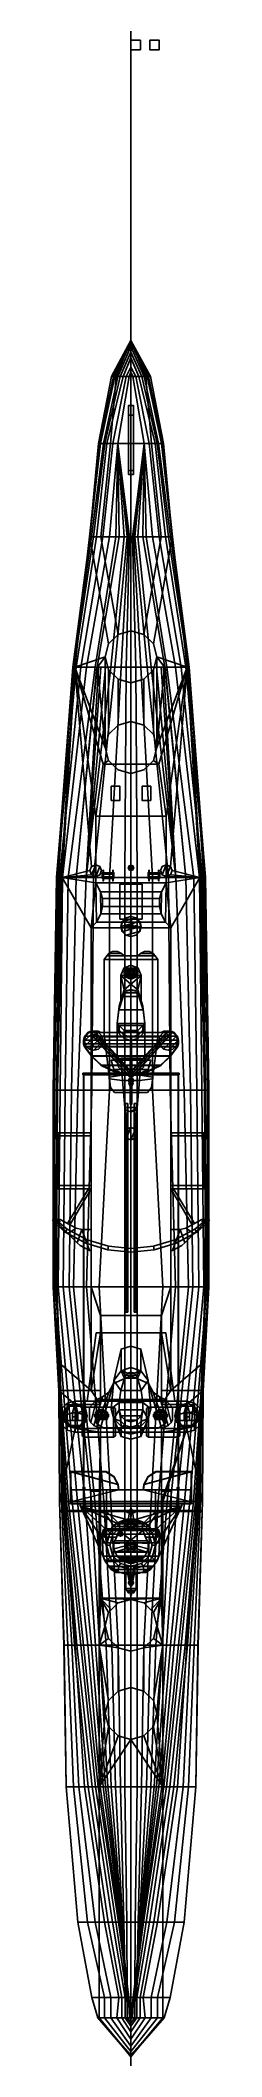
# Model space of a CAD drawing. Header units: millimetres. Extents: x -8 to 8, y -200 to 14.
import ezdxf

# ---------------------------------------------------------------- set-up
doc = ezdxf.new("R2010")
doc.units = ezdxf.units.MM
doc.layers.add('drawing', color=9, linetype='Continuous')
doc.layers.add('superstructure', color=3, linetype='Continuous')

msp = doc.modelspace()

# ---------------------------------------------------------------- linework, layer by layer
for points in [[(1, 14.03, -2), (1, 14.03, -3), (0, 14.03, -3), (0, 14.03, -2)], [(1, 14.03, -3), (1, 13.03, -3), (0, 13.03, -3), (0, 14.03, -3)], [(0, 14.03, -3), (0, 13.03, -3), (0, 13.03, -2), (0, 14.03, -2)], [(0, 14.03, -2), (0, 13.03, -2), (1, 13.03, -2), (1, 14.03, -2)], [(0, 13.03, -2), (0, 13.03, -3), (1, 13.03, -3), (1, 13.03, -2)], [(1, 13.03, -2), (1, 13.03, -3), (1, 14.03, -3), (1, 14.03, -2)], [(3, 14.03, -3), (3, 13.03, -3), (2, 13.03, -3), (2, 14.03, -3)], [(2, 14.03, -3), (2, 13.03, -3), (3, 13.03, -3), (3, 14.03, -3)], [(0, -17.85, -33.68), (0, -17.85, -33.67), (-2.08, -21.67, -33.67), (-1.57, -21.67, -33.68)], [(0, -17.85, -33.67), (0, -17.9, -35.35), (-1.87, -21.67, -35.35), (-2.08, -21.67, -33.67)], [(0, -17.9, -35.35), (0, -18.07, -36.31), (-1.71, -21.67, -36.31), (-1.87, -21.67, -35.35)], [(0, -18.07, -36.31), (0, -18.48, -37.77), (-1.39, -21.67, -37.77), (-1.71, -21.67, -36.31)], [(0, -17.85, -33.69), (0, -17.85, -33.68), (-1.57, -21.67, -33.68), (0, -21.67, -33.69)], [(0, -18.48, -37.77), (0, -19.07, -38.48), (-1.14, -21.67, -38.48), (-1.39, -21.67, -37.77)], [(0, -19.07, -38.48), (0, -19.68, -39.02), (-0.83, -21.67, -39.02), (-1.14, -21.67, -38.48)], [(2.08, -21.67, -33.67), (1.87, -21.67, -35.35), (0, -17.9, -35.35), (0, -17.85, -33.67)], [(1.57, -21.67, -33.68), (2.08, -21.67, -33.67), (0, -17.85, -33.67), (0, -17.85, -33.68)], [(0, -21.67, -33.69), (1.57, -21.67, -33.68), (0, -17.85, -33.68), (0, -17.85, -33.69)], [(1.87, -21.67, -35.35), (1.71, -21.67, -36.31), (0, -18.07, -36.31), (0, -17.9, -35.35)], [(1.71, -21.67, -36.31), (1.39, -21.67, -37.77), (0, -18.48, -37.77), (0, -18.07, -36.31)], [(1.39, -21.67, -37.77), (1.14, -21.67, -38.48), (0, -19.07, -38.48), (0, -18.48, -37.77)], [(1.14, -21.67, -38.48), (0.83, -21.67, -39.02), (0, -19.68, -39.02), (0, -19.07, -38.48)], [(0, -19.68, -39.02), (0, -20.67, -39.49), (-0.5, -21.67, -39.49), (-0.83, -21.67, -39.02)], [(0, -20.67, -39.49), (0, -21.2, -39.74), (-0.2, -21.67, -39.74), (-0.5, -21.67, -39.49)], [(0, -21.2, -39.74), (0, -21.54, -39.87), (0, -21.67, -39.87), (-0.2, -21.67, -39.74)], [(0.83, -21.67, -39.02), (0.5, -21.67, -39.49), (0, -20.67, -39.49), (0, -19.68, -39.02)], [(0.5, -21.67, -39.49), (0.2, -21.67, -39.74), (0, -21.2, -39.74), (0, -20.67, -39.49)], [(0.2, -21.67, -39.74), (0, -21.67, -39.87), (0, -21.54, -39.87), (0, -21.2, -39.74)], [(-1.57, -21.67, -33.68), (-2.08, -21.67, -33.67), (-3.47, -28.78, -33.67), (-2.19, -28.78, -33.68)], [(-2.08, -21.67, -33.67), (-1.87, -21.67, -35.35), (-3.33, -28.78, -35.68), (-3.47, -28.78, -33.67)], [(-1.87, -21.67, -35.35), (-1.71, -21.67, -36.31), (-3.24, -28.78, -36.31), (-3.33, -28.78, -35.68)], [(-1.71, -21.67, -36.31), (-1.39, -21.67, -37.77), (-2.93, -28.78, -38.19), (-3.24, -28.78, -36.31)], [(-1.39, -21.67, -37.77), (-1.14, -21.67, -38.48), (-2.79, -28.78, -38.78), (-2.93, -28.78, -38.19)], [(-1.14, -21.67, -38.48), (-0.83, -21.67, -39.02), (-2.55, -28.78, -39.19), (-2.79, -28.78, -38.78)], [(-0.83, -21.67, -39.02), (-0.5, -21.67, -39.49), (-1.94, -28.78, -39.82), (-2.55, -28.78, -39.19)], [(0, -21.67, -33.69), (-1.57, -21.67, -33.68), (-2.19, -28.78, -33.68), (0, -28.78, -33.69)], [(-0.5, -21.67, -39.49), (-0.2, -21.67, -39.74), (-1.39, -28.78, -40.19), (-1.94, -28.78, -39.82)], [(-0.2, -21.67, -39.74), (0, -21.67, -39.87), (0, -28.78, -40.87), (-1.39, -28.78, -40.19)], [(1.39, -28.78, -40.19), (0, -28.78, -40.87), (0, -21.67, -39.87), (0.2, -21.67, -39.74)], [(0, -28.78, -33.69), (2.19, -28.78, -33.68), (1.57, -21.67, -33.68), (0, -21.67, -33.69)], [(1.94, -28.78, -39.82), (1.39, -28.78, -40.19), (0.2, -21.67, -39.74), (0.5, -21.67, -39.49)], [(2.55, -28.78, -39.19), (1.94, -28.78, -39.82), (0.5, -21.67, -39.49), (0.83, -21.67, -39.02)], [(2.79, -28.78, -38.78), (2.55, -28.78, -39.19), (0.83, -21.67, -39.02), (1.14, -21.67, -38.48)], [(2.93, -28.78, -38.19), (2.79, -28.78, -38.78), (1.14, -21.67, -38.48), (1.39, -21.67, -37.77)], [(3.24, -28.78, -36.31), (2.93, -28.78, -38.19), (1.39, -21.67, -37.77), (1.71, -21.67, -36.31)], [(2.19, -28.78, -33.68), (3.47, -28.78, -33.67), (2.08, -21.67, -33.67), (1.57, -21.67, -33.68)], [(3.33, -28.78, -35.68), (3.24, -28.78, -36.31), (1.71, -21.67, -36.31), (1.87, -21.67, -35.35)], [(3.47, -28.78, -33.67), (3.33, -28.78, -35.68), (1.87, -21.67, -35.35), (2.08, -21.67, -33.67)], [(-0.25, -24.74, -44.53), (-0.25, -32.06, -44.8), (-0.25, -32.06, -42.71), (-0.25, -24.74, -42.71)], [(0.25, -24.74, -42.71), (0.25, -24.74, -44.53), (-0.25, -24.74, -44.53), (-0.25, -24.74, -42.71)], [(-0.25, -25.77, -45.28), (-0.25, -31.64, -45.28), (-0.25, -32.06, -44.8), (-0.25, -24.74, -44.53)], [(0.25, -24.74, -44.53), (0.25, -25.77, -45.28), (-0.25, -25.77, -45.28), (-0.25, -24.74, -44.53)], [(-0.25, -24.74, -42.71), (-0.25, -28.78, -42.71), (-0.25, -28.78, -40.89), (-0.25, -24.74, -40.33)], [(-0.25, -24.74, -40.33), (-0.25, -28.78, -40.89), (0.25, -28.78, -40.89), (0.25, -24.74, -40.33)], [(0.25, -24.74, -40.33), (0.25, -24.74, -42.71), (-0.25, -24.74, -42.71), (-0.25, -24.74, -40.33)], [(0.25, -32.06, -42.71), (0.25, -32.06, -44.8), (0.25, -24.74, -44.53), (0.25, -24.74, -42.71)], [(0.25, -32.06, -44.8), (0.25, -31.64, -45.28), (0.25, -25.77, -45.28), (0.25, -24.74, -44.53)], [(0.25, -28.78, -40.89), (0.25, -28.78, -42.71), (0.25, -24.74, -42.71), (0.25, -24.74, -40.33)], [(0.25, -25.77, -45.28), (0.25, -31.64, -45.28), (-0.25, -31.64, -45.28), (-0.25, -25.77, -45.28)], [(-3.47, -28.78, -33.67), (-3.33, -28.78, -35.68), (-4.42, -38.68, -35.68), (-4.39, -38.68, -33.71)], [(-3.33, -28.78, -35.68), (-3.24, -28.78, -36.31), (-4.39, -38.68, -36.31), (-4.42, -38.68, -35.68)], [(-3.24, -28.78, -36.31), (-2.93, -28.78, -38.19), (-4.2, -38.68, -38.19), (-4.39, -38.68, -36.31)], [(-2.19, -28.78, -33.68), (-3.47, -28.78, -33.67), (-4.39, -38.68, -33.71), (-3.21, -38.68, -33.68)], [(-2.93, -28.78, -38.19), (-2.79, -28.78, -38.78), (-3.98, -38.68, -39.22), (-4.2, -38.68, -38.19)], [(-2.79, -28.78, -38.78), (-2.55, -28.78, -39.19), (-3.66, -38.68, -39.98), (-3.98, -38.68, -39.22)], [(-2.55, -28.78, -39.19), (-1.94, -28.78, -39.82), (-3.01, -38.68, -40.87), (-3.66, -38.68, -39.98)], [(0, -28.78, -33.69), (-2.19, -28.78, -33.68), (-3.21, -38.68, -33.68), (0, -38.68, -33.69)], [(-1.94, -28.78, -39.82), (-1.39, -28.78, -40.19), (-2.27, -38.68, -41.57), (-3.01, -38.68, -40.87)], [(-1.39, -28.78, -40.19), (-1.39, -28.78, -40.19), (-1.6, -38.68, -42.12), (-2.27, -38.68, -41.57)], [(-1.39, -28.78, -40.19), (-1.39, -28.78, -40.19), (-1.24, -38.68, -42.47), (-1.6, -38.68, -42.12)], [(-1.39, -28.78, -40.19), (0, -28.78, -40.87), (0, -38.68, -44.06), (-0.16, -38.68, -44.02)], [(-1.39, -28.78, -40.19), (-1.39, -28.78, -40.19), (-0.74, -38.68, -43.09), (-1.24, -38.68, -42.47)], [(-1.39, -28.78, -40.19), (-1.39, -28.78, -40.19), (-0.4, -38.68, -43.56), (-0.74, -38.68, -43.09)], [(-1.39, -28.78, -40.19), (-1.39, -28.78, -40.19), (-0.28, -38.68, -43.82), (-0.4, -38.68, -43.56)], [(-1.39, -28.78, -40.19), (-1.39, -28.78, -40.19), (-0.16, -38.68, -44.02), (-0.28, -38.68, -43.82)], [(-0.25, -28.78, -42.71), (-0.25, -32.06, -42.71), (0.25, -32.06, -42.71), (0.25, -28.78, -42.71)], [(-0.25, -28.78, -40.89), (-0.25, -28.78, -42.71), (0.25, -28.78, -42.71), (0.25, -28.78, -40.89)], [(0.16, -38.68, -44.02), (0, -38.68, -44.06), (0, -28.78, -40.87), (1.39, -28.78, -40.19)], [(0, -38.68, -33.69), (3.21, -38.68, -33.68), (2.19, -28.78, -33.68), (0, -28.78, -33.69)], [(0.28, -38.68, -43.82), (0.16, -38.68, -44.02), (1.39, -28.78, -40.19)], [(0.4, -38.68, -43.56), (0.28, -38.68, -43.82), (1.39, -28.78, -40.19)], [(0.74, -38.68, -43.09), (0.4, -38.68, -43.56), (1.39, -28.78, -40.19)], [(1.24, -38.68, -42.47), (0.74, -38.68, -43.09), (1.39, -28.78, -40.19)], [(1.6, -38.68, -42.12), (1.24, -38.68, -42.47), (1.39, -28.78, -40.19)], [(3.01, -38.68, -40.87), (2.27, -38.68, -41.57), (1.39, -28.78, -40.19), (1.94, -28.78, -39.82)], [(2.27, -38.68, -41.57), (1.6, -38.68, -42.12), (1.39, -28.78, -40.19)], [(3.66, -38.68, -39.98), (3.01, -38.68, -40.87), (1.94, -28.78, -39.82), (2.55, -28.78, -39.19)], [(3.21, -38.68, -33.68), (4.39, -38.68, -33.71), (3.47, -28.78, -33.67), (2.19, -28.78, -33.68)], [(3.98, -38.68, -39.22), (3.66, -38.68, -39.98), (2.55, -28.78, -39.19), (2.79, -28.78, -38.78)], [(4.2, -38.68, -38.19), (3.98, -38.68, -39.22), (2.79, -28.78, -38.78), (2.93, -28.78, -38.19)], [(4.39, -38.68, -36.31), (4.2, -38.68, -38.19), (2.93, -28.78, -38.19), (3.24, -28.78, -36.31)], [(4.42, -38.68, -35.68), (4.39, -38.68, -36.31), (3.24, -28.78, -36.31), (3.33, -28.78, -35.68)], [(4.39, -38.68, -33.71), (4.42, -38.68, -35.68), (3.33, -28.78, -35.68), (3.47, -28.78, -33.67)], [(-0.25, -32.06, -44.8), (-0.25, -31.64, -45.28), (0.25, -31.64, -45.28), (0.25, -32.06, -44.8)], [(-0.25, -32.06, -42.71), (-0.25, -32.06, -44.8), (0.25, -32.06, -44.8), (0.25, -32.06, -42.71)], [(-4.39, -38.68, -36.31), (-4.2, -38.68, -38.19), (-6.18, -52.54, -38.61), (-6.17, -52.54, -36.31)], [(-4.2, -38.68, -38.19), (-3.98, -38.68, -39.22), (-6.08, -52.54, -39.22), (-6.18, -52.54, -38.61)], [(-4.42, -38.68, -35.68), (-4.39, -38.68, -36.31), (-6.17, -52.54, -36.31), (-6.02, -52.54, -36.08)], [(-3.98, -38.68, -39.22), (-3.66, -38.68, -39.98), (-5.82, -52.54, -39.98), (-6.08, -52.54, -39.22)], [(-4.39, -38.68, -33.71), (-4.42, -38.68, -35.68), (-6.02, -52.54, -36.08), (-5.98, -52.54, -33.83)], [(-4.39, -38.68, -33.71), (-5.98, -52.54, -33.83), (-2.75, -51.43, -33.68), (-2.38, -50.06, -33.68)], [(-3.66, -38.68, -39.98), (-3.01, -38.68, -40.87), (-5.34, -52.54, -40.87), (-5.82, -52.54, -39.98)], [(-3.01, -38.68, -40.87), (-2.27, -38.68, -41.57), (-4.72, -52.54, -41.57), (-5.34, -52.54, -40.87)], [(-2.27, -38.68, -41.57), (-1.6, -38.68, -42.12), (-3.82, -52.54, -42.32), (-4.72, -52.54, -41.57)], [(-3.21, -38.68, -33.68), (-4.39, -38.68, -33.71), (-2.38, -50.06, -33.68), (-1.38, -49.05, -33.68)], [(-1.6, -38.68, -42.12), (-1.24, -38.68, -42.47), (-3.59, -52.54, -42.47), (-3.82, -52.54, -42.32)], [(-1.24, -38.68, -42.47), (-0.74, -38.68, -43.09), (-2.14, -52.54, -43.36), (-3.59, -52.54, -42.47)], [(0, -38.68, -33.69), (-3.21, -38.68, -33.68), (-1.38, -49.05, -33.68), (0, -48.68, -33.68)], [(-0.74, -38.68, -43.09), (-0.4, -38.68, -43.56), (-1.72, -52.54, -43.56), (-2.14, -52.54, -43.36)], [(-0.4, -38.68, -43.56), (-0.28, -38.68, -43.82), (-1.05, -52.54, -44.06), (-1.72, -52.54, -43.56)], [(-0.28, -38.68, -43.82), (-0.16, -38.68, -44.02), (-0.51, -52.54, -44.58), (-1.05, -52.54, -44.06)], [(0, -52.54, -44.62), (-0.51, -52.54, -44.58), (-0.16, -38.68, -44.02), (0, -38.68, -44.06)], [(0, -38.68, -44.06), (0.16, -38.68, -44.02), (0.51, -52.54, -44.58), (0, -52.54, -44.62)], [(0, -48.68, -33.68), (1.37, -49.05, -33.68), (3.21, -38.68, -33.68), (0, -38.68, -33.69)], [(1.05, -52.54, -44.06), (0.51, -52.54, -44.58), (0.16, -38.68, -44.02), (0.28, -38.68, -43.82)], [(1.72, -52.54, -43.56), (1.05, -52.54, -44.06), (0.28, -38.68, -43.82), (0.4, -38.68, -43.56)], [(2.14, -52.54, -43.36), (1.72, -52.54, -43.56), (0.4, -38.68, -43.56), (0.74, -38.68, -43.09)], [(3.59, -52.54, -42.47), (2.14, -52.54, -43.36), (0.74, -38.68, -43.09), (1.24, -38.68, -42.47)], [(3.82, -52.54, -42.32), (3.59, -52.54, -42.47), (1.24, -38.68, -42.47), (1.6, -38.68, -42.12)], [(1.37, -49.05, -33.68), (2.38, -50.06, -33.68), (4.39, -38.68, -33.71), (3.21, -38.68, -33.68)], [(4.72, -52.54, -41.57), (3.82, -52.54, -42.32), (1.6, -38.68, -42.12), (2.27, -38.68, -41.57)], [(5.34, -52.54, -40.87), (4.72, -52.54, -41.57), (2.27, -38.68, -41.57), (3.01, -38.68, -40.87)], [(2.38, -50.06, -33.68), (2.75, -51.43, -33.68), (5.98, -52.54, -33.83), (4.39, -38.68, -33.71)], [(5.82, -52.54, -39.98), (5.34, -52.54, -40.87), (3.01, -38.68, -40.87), (3.66, -38.68, -39.98)], [(6.08, -52.54, -39.22), (5.82, -52.54, -39.98), (3.66, -38.68, -39.98), (3.98, -38.68, -39.22)], [(6.18, -52.54, -38.61), (6.08, -52.54, -39.22), (3.98, -38.68, -39.22), (4.2, -38.68, -38.19)], [(6.17, -52.54, -36.31), (6.18, -52.54, -38.61), (4.2, -38.68, -38.19), (4.39, -38.68, -36.31)], [(6.02, -52.54, -36.08), (6.17, -52.54, -36.31), (4.39, -38.68, -36.31), (4.42, -38.68, -35.68)], [(5.98, -52.54, -33.83), (6.02, -52.54, -36.08), (4.42, -38.68, -35.68), (4.39, -38.68, -33.71)], [(-6.08, -52.54, -39.22), (-5.82, -52.54, -39.98), (-7.86, -74.88, -39.98), (-7.92, -74.88, -39.22)], [(-6.18, -52.54, -38.61), (-6.08, -52.54, -39.22), (-7.92, -74.88, -39.22), (-7.87, -74.88, -37.98)], [(-6.17, -52.54, -36.31), (-6.18, -52.54, -38.61), (-7.87, -74.88, -37.98), (-7.74, -74.88, -36.31)], [(-5.82, -52.54, -39.98), (-5.34, -52.54, -40.87), (-7.61, -74.88, -40.87), (-7.86, -74.88, -39.98)], [(-6.02, -52.54, -36.08), (-6.17, -52.54, -36.31), (-7.74, -74.88, -36.31), (-7.42, -74.88, -35.98)], [(-5.34, -52.54, -40.87), (-4.72, -52.54, -41.57), (-7.27, -74.88, -41.57), (-7.61, -74.88, -40.87)], [(-5.98, -52.54, -33.83), (-6.02, -52.54, -36.08), (-7.42, -74.88, -35.98), (-7.33, -74.88, -33.93)], [(-4.18, -73.69, -33.82), (-5.98, -52.54, -33.83), (-7.33, -74.88, -33.93), (-4.36, -74.13, -33.82)], [(-4.72, -52.54, -41.57), (-3.82, -52.54, -42.32), (-6.66, -74.88, -42.32), (-7.27, -74.88, -41.57)], [(-3.82, -52.54, -42.32), (-3.59, -52.54, -42.47), (-5.81, -74.88, -43), (-6.66, -74.88, -42.32)], [(-5.98, -52.54, -33.83), (-5.98, -52.54, -33.83), (-3.56, -52.54, -33.68), (-2.75, -51.43, -33.68)], [(-3.74, -68.36, -33.78), (-5.98, -52.54, -33.83), (-4.18, -73.69, -33.82), (-3.74, -73.51, -33.82)], [(-2.95, -62.83, -33.75), (-5.98, -52.54, -33.83), (-3.74, -68.36, -33.78), (-2.95, -62.83, -33.75)], [(-2.75, -61.06, -33.74), (-5.98, -52.54, -33.83), (-2.95, -62.83, -33.75), (-2.38, -62.44, -33.75)], [(-3.56, -52.54, -33.68), (-5.98, -52.54, -33.83), (-2.75, -61.06, -33.74)], [(-3.59, -52.54, -42.47), (-3.62, -52.54, -42.81), (-5.81, -74.88, -43)], [(-3.62, -52.54, -43.19), (-3.45, -52.54, -43.35), (-4.76, -74.88, -43.55), (-5.81, -74.88, -43)], [(-2.14, -52.54, -43.36), (-1.72, -52.54, -43.56), (-4, -74.88, -43.83), (-4.76, -74.88, -43.55)], [(-3.19, -52.54, -43.39), (-2.72, -52.54, -43.33), (-4.76, -74.88, -43.55)], [(-2.72, -52.54, -43.33), (-2.14, -52.54, -43.36), (-4.76, -74.88, -43.55)], [(-1.72, -52.54, -43.56), (-1.05, -52.54, -44.06), (-2.28, -74.88, -44.28), (-4, -74.88, -43.83)], [(-2.75, -51.43, -33.68), (-3.56, -52.54, -33.68), (-2.75, -61.06, -33.74)], [(-2.38, -52.81, -33.68), (-2.75, -51.43, -33.68), (-2.75, -61.06, -33.74), (-2.38, -59.69, -33.73)], [(-1.38, -53.81, -33.69), (-2.38, -52.81, -33.68), (-2.38, -59.69, -33.73), (-1.38, -58.68, -33.72)], [(-1.05, -52.54, -44.06), (-0.51, -52.54, -44.58), (-0.66, -74.88, -44.58), (-2.28, -74.88, -44.28)], [(0, -74.88, -44.66), (-0.66, -74.88, -44.58), (-0.51, -52.54, -44.58), (0, -52.54, -44.62)], [(0, -52.54, -44.62), (0.51, -52.54, -44.58), (0.66, -74.88, -44.58), (0, -74.88, -44.66)], [(2.28, -74.88, -44.28), (0.66, -74.88, -44.58), (0.51, -52.54, -44.58), (1.05, -52.54, -44.06)], [(4, -74.88, -43.83), (2.28, -74.88, -44.28), (1.05, -52.54, -44.06), (1.72, -52.54, -43.56)], [(1.37, -58.68, -33.72), (2.38, -59.69, -33.73), (2.38, -52.81, -33.68), (1.37, -53.81, -33.69)], [(4.76, -74.88, -43.55), (4, -74.88, -43.83), (1.72, -52.54, -43.56), (2.14, -52.54, -43.36)], [(4.76, -74.88, -43.55), (4.76, -74.88, -43.55), (2.14, -52.54, -43.36), (2.72, -52.54, -43.33)], [(2.38, -59.69, -33.73), (2.75, -61.06, -33.74), (2.75, -51.43, -33.68), (2.38, -52.81, -33.68)], [(2.38, -62.44, -33.75), (2.95, -62.83, -33.75), (5.98, -52.54, -33.83), (2.75, -61.06, -33.74)], [(4.76, -74.88, -43.55), (4.76, -74.88, -43.55), (2.72, -52.54, -43.33), (3.19, -52.54, -43.39)], [(2.75, -51.43, -33.68), (3.56, -52.54, -33.68), (5.98, -52.54, -33.83)], [(2.75, -51.43, -33.68), (2.75, -61.06, -33.74), (3.56, -52.54, -33.68)], [(3.56, -52.54, -33.68), (2.75, -61.06, -33.74), (5.98, -52.54, -33.83)], [(3.74, -68.36, -33.78), (3.74, -68.36, -33.78), (5.98, -52.54, -33.83), (2.95, -62.83, -33.75)], [(4.76, -74.88, -43.55), (4.76, -74.88, -43.55), (3.19, -52.54, -43.39), (3.45, -52.54, -43.35)], [(5.81, -74.88, -43), (4.76, -74.88, -43.55), (3.45, -52.54, -43.35), (3.62, -52.54, -43.19)], [(5.81, -74.88, -43), (5.81, -74.88, -43), (3.62, -52.54, -42.81), (3.59, -52.54, -42.47)], [(6.66, -74.88, -42.32), (5.81, -74.88, -43), (3.59, -52.54, -42.47), (3.82, -52.54, -42.32)], [(5.81, -74.88, -43), (5.81, -74.88, -43), (3.62, -52.54, -43.19), (3.62, -52.54, -42.81)], [(3.74, -73.51, -33.81), (4.18, -73.69, -33.82), (5.98, -52.54, -33.83), (3.74, -68.36, -33.78)], [(7.27, -74.88, -41.57), (6.66, -74.88, -42.32), (3.82, -52.54, -42.32), (4.72, -52.54, -41.57)], [(4.36, -74.13, -33.82), (7.33, -74.88, -33.93), (5.98, -52.54, -33.83), (4.18, -73.69, -33.82)], [(7.61, -74.88, -40.87), (7.27, -74.88, -41.57), (4.72, -52.54, -41.57), (5.34, -52.54, -40.87)], [(7.86, -74.88, -39.98), (7.61, -74.88, -40.87), (5.34, -52.54, -40.87), (5.82, -52.54, -39.98)], [(7.92, -74.88, -39.22), (7.86, -74.88, -39.98), (5.82, -52.54, -39.98), (6.08, -52.54, -39.22)], [(7.33, -74.88, -33.93), (7.42, -74.88, -35.98), (6.02, -52.54, -36.08), (5.98, -52.54, -33.83)], [(7.42, -74.88, -35.98), (7.74, -74.88, -36.31), (6.17, -52.54, -36.31), (6.02, -52.54, -36.08)], [(7.87, -74.88, -37.98), (7.92, -74.88, -39.22), (6.08, -52.54, -39.22), (6.18, -52.54, -38.61)], [(7.74, -74.88, -36.31), (7.87, -74.88, -37.98), (6.18, -52.54, -38.61), (6.17, -52.54, -36.31)], [(0, -54.18, -33.69), (-1.38, -53.81, -33.69), (-1.38, -58.68, -33.72), (0, -58.31, -33.72)], [(0, -58.31, -33.72), (1.37, -58.68, -33.72), (1.37, -53.81, -33.69), (0, -54.18, -33.69)], [(-1.99, -62.83, -33.75), (-2.38, -62.44, -33.75), (-2.95, -62.83, -33.75), (-1.99, -62.83, -33.75)], [(2.95, -62.83, -33.75), (2.38, -62.44, -33.75), (1.99, -62.83, -33.75), (2.95, -62.83, -33.75)], [(-7.74, -74.88, -36.31), (-7.87, -74.88, -37.98), (-8.27, -97.44, -37.98), (-8.14, -97.44, -36.25)], [(-7.92, -74.88, -39.22), (-7.86, -74.88, -39.98), (-8.13, -97.44, -40.07), (-8.27, -97.44, -39.22)], [(-7.87, -74.88, -37.98), (-7.92, -74.88, -39.22), (-8.27, -97.44, -39.22), (-8.27, -97.44, -37.98)], [(-7.42, -74.88, -35.98), (-7.74, -74.88, -36.31), (-8.14, -97.44, -36.25), (-7.85, -97.44, -35.94)], [(-7.86, -74.88, -39.98), (-7.61, -74.88, -40.87), (-7.9, -97.44, -41.01), (-8.13, -97.44, -40.07)], [(-7.61, -74.88, -40.87), (-7.27, -74.88, -41.57), (-7.52, -97.44, -41.95), (-7.9, -97.44, -41.01)], [(-7.33, -74.88, -33.93), (-7.42, -74.88, -35.98), (-7.85, -97.44, -35.94), (-7.81, -97.44, -33.95)], [(-4.22, -80.22, -33.82), (-7.33, -74.88, -33.93), (-7.81, -97.44, -33.95), (-4.22, -97.44, -33.82)], [(-7.27, -74.88, -41.57), (-6.66, -74.88, -42.32), (-7.01, -97.44, -42.84), (-7.52, -97.44, -41.95)], [(-4.36, -74.13, -33.82), (-7.33, -74.88, -33.93), (-7.33, -74.88, -33.93), (-4.18, -74.57, -33.82)], [(-4.18, -74.57, -33.82), (-7.33, -74.88, -33.93), (-7.33, -74.88, -33.93), (-3.74, -74.75, -33.82)], [(-3.74, -74.75, -33.82), (-7.33, -74.88, -33.93), (-7.33, -74.88, -33.93), (-3.74, -74.88, -33.82)], [(-3.74, -74.88, -33.82), (-7.33, -74.88, -33.93), (-7.33, -74.88, -33.93), (-3.74, -75.45, -33.82)], [(-3.74, -75.45, -33.82), (-7.33, -74.88, -33.93), (-7.33, -74.88, -33.93), (-4.22, -80.22, -33.82)], [(-6.66, -74.88, -42.32), (-5.81, -74.88, -43), (-6.33, -97.44, -43.5), (-7.01, -97.44, -42.84)], [(-5.81, -74.88, -43), (-4.76, -74.88, -43.55), (-5.65, -97.44, -43.85), (-6.33, -97.44, -43.5)], [(-4.76, -74.88, -43.55), (-4, -74.88, -43.83), (-4.15, -97.44, -44.27), (-5.65, -97.44, -43.85)], [(-4, -74.88, -43.83), (-2.28, -74.88, -44.28), (-2.28, -97.44, -44.53), (-4.15, -97.44, -44.27)], [(-2.28, -74.88, -44.28), (-0.66, -74.88, -44.58), (-0.66, -97.44, -44.62), (-2.28, -97.44, -44.53)], [(0, -97.44, -44.66), (-0.66, -97.44, -44.62), (-0.66, -74.88, -44.58), (0, -74.88, -44.66)], [(0, -74.88, -44.66), (0.66, -74.88, -44.58), (0.66, -97.44, -44.62), (0, -97.44, -44.66)], [(2.28, -97.44, -44.53), (0.66, -97.44, -44.62), (0.66, -74.88, -44.58), (2.28, -74.88, -44.28)], [(4.15, -97.44, -44.27), (2.28, -97.44, -44.53), (2.28, -74.88, -44.28), (4, -74.88, -43.83)], [(3.74, -74.75, -33.82), (7.33, -74.88, -33.93), (7.33, -74.88, -33.93), (4.18, -74.57, -33.82)], [(3.74, -74.88, -33.82), (7.33, -74.88, -33.93), (7.33, -74.88, -33.93), (3.74, -74.75, -33.82)], [(3.74, -75.45, -33.82), (7.33, -74.88, -33.93), (7.33, -74.88, -33.93), (3.74, -74.88, -33.82)], [(4.22, -80.22, -33.82), (7.33, -74.88, -33.93), (7.33, -74.88, -33.93), (3.74, -75.45, -33.82)], [(5.65, -97.44, -43.85), (4.15, -97.44, -44.27), (4, -74.88, -43.83), (4.76, -74.88, -43.55)], [(4.18, -74.57, -33.82), (7.33, -74.88, -33.93), (7.33, -74.88, -33.93), (4.36, -74.13, -33.82)], [(4.22, -97.44, -33.82), (7.81, -97.44, -33.95), (7.33, -74.88, -33.93), (4.22, -80.22, -33.82)], [(6.33, -97.44, -43.5), (5.65, -97.44, -43.85), (4.76, -74.88, -43.55), (5.81, -74.88, -43)], [(7.01, -97.44, -42.84), (6.33, -97.44, -43.5), (5.81, -74.88, -43), (6.66, -74.88, -42.32)], [(7.52, -97.44, -41.95), (7.01, -97.44, -42.84), (6.66, -74.88, -42.32), (7.27, -74.88, -41.57)], [(7.9, -97.44, -41.01), (7.52, -97.44, -41.95), (7.27, -74.88, -41.57), (7.61, -74.88, -40.87)], [(7.81, -97.44, -33.95), (7.85, -97.44, -35.94), (7.42, -74.88, -35.98), (7.33, -74.88, -33.93)], [(7.85, -97.44, -35.94), (8.14, -97.44, -36.25), (7.74, -74.88, -36.31), (7.42, -74.88, -35.98)], [(8.13, -97.44, -40.07), (7.9, -97.44, -41.01), (7.61, -74.88, -40.87), (7.86, -74.88, -39.98)], [(8.14, -97.44, -36.25), (8.27, -97.44, -37.98), (7.87, -74.88, -37.98), (7.74, -74.88, -36.31)], [(8.27, -97.44, -39.22), (8.13, -97.44, -40.07), (7.86, -74.88, -39.98), (7.92, -74.88, -39.22)], [(8.27, -97.44, -37.98), (8.27, -97.44, -39.22), (7.92, -74.88, -39.22), (7.87, -74.88, -37.98)], [(-3.74, -75.45, -33.82), (-3.74, -75.45, -33.82), (-4.22, -80.22, -33.82), (-3.66, -79.61, -33.82)], [(-3.25, -76.39, -33.82), (-3.74, -75.45, -33.82), (-3.66, -79.61, -33.82), (-3.19, -78.71, -33.82)], [(-3.03, -77.1, -33.82), (-3.25, -76.39, -33.82), (-3.19, -78.71, -33.82), (-3.03, -77.95, -33.82)], [(3.03, -77.95, -33.82), (3.19, -78.71, -33.82), (3.25, -76.39, -33.82), (3.03, -77.1, -33.82)], [(3.19, -78.71, -33.82), (3.66, -79.61, -33.82), (3.74, -75.45, -33.82), (3.25, -76.39, -33.82)], [(3.66, -79.61, -33.82), (4.22, -80.22, -33.82), (3.74, -75.45, -33.82)], [(-8.14, -97.44, -36.25), (-8.27, -97.44, -37.98), (-8.27, -118.35, -37.73), (-8.21, -118.35, -36.41)], [(-8.27, -97.44, -39.22), (-8.13, -97.44, -40.07), (-8.23, -118.35, -40.07), (-8.27, -118.35, -39.32)], [(-8.27, -97.44, -37.98), (-8.27, -97.44, -39.22), (-8.27, -118.35, -39.32), (-8.27, -118.35, -37.73)], [(-8.13, -97.44, -40.07), (-7.9, -97.44, -41.01), (-8.06, -118.35, -41.01), (-8.23, -118.35, -40.07)], [(-7.85, -97.44, -35.94), (-8.14, -97.44, -36.25), (-8.21, -118.35, -36.41), (-7.89, -118.35, -36.16)], [(-7.9, -97.44, -41.01), (-7.52, -97.44, -41.95), (-7.75, -118.35, -41.95), (-8.06, -118.35, -41.01)], [(-7.81, -97.44, -33.95), (-7.85, -97.44, -35.94), (-7.89, -118.35, -36.16), (-7.9, -118.35, -34.03)], [(-4.22, -97.44, -33.82), (-7.81, -97.44, -33.95), (-7.9, -118.35, -34.03), (-4.22, -118.35, -33.84)], [(-7.52, -97.44, -41.95), (-7.01, -97.44, -42.84), (-7.19, -118.35, -42.9), (-7.75, -118.35, -41.95)], [(-7.01, -97.44, -42.84), (-6.33, -97.44, -43.5), (-6.57, -118.35, -43.5), (-7.19, -118.35, -42.9)], [(-6.33, -97.44, -43.5), (-5.65, -97.44, -43.85), (-6.1, -118.35, -43.78), (-6.57, -118.35, -43.5)], [(-5.65, -97.44, -43.85), (-4.15, -97.44, -44.27), (-4.74, -118.35, -44.27), (-6.1, -118.35, -43.78)], [(-4.15, -97.44, -44.27), (-2.28, -97.44, -44.53), (-3.37, -118.35, -44.53), (-4.74, -118.35, -44.27)], [(-2.28, -97.44, -44.53), (-0.66, -97.44, -44.62), (-0.66, -118.35, -44.66), (-3.37, -118.35, -44.53)], [(0, -118.35, -44.66), (-0.66, -118.35, -44.66), (-0.66, -97.44, -44.62), (0, -97.44, -44.66)], [(0, -97.44, -44.66), (0.66, -97.44, -44.62), (0.66, -118.35, -44.66), (0, -118.35, -44.66)], [(3.37, -118.35, -44.53), (0.66, -118.35, -44.66), (0.66, -97.44, -44.62), (2.28, -97.44, -44.53)], [(4.74, -118.35, -44.27), (3.37, -118.35, -44.53), (2.28, -97.44, -44.53), (4.15, -97.44, -44.27)], [(6.1, -118.35, -43.78), (4.74, -118.35, -44.27), (4.15, -97.44, -44.27), (5.65, -97.44, -43.85)], [(4.22, -118.35, -33.84), (7.9, -118.35, -34.03), (7.81, -97.44, -33.95), (4.22, -97.44, -33.82)], [(6.57, -118.35, -43.5), (6.1, -118.35, -43.78), (5.65, -97.44, -43.85), (6.33, -97.44, -43.5)], [(7.19, -118.35, -42.9), (6.57, -118.35, -43.5), (6.33, -97.44, -43.5), (7.01, -97.44, -42.84)], [(7.75, -118.35, -41.95), (7.19, -118.35, -42.9), (7.01, -97.44, -42.84), (7.52, -97.44, -41.95)], [(8.06, -118.35, -41.01), (7.75, -118.35, -41.95), (7.52, -97.44, -41.95), (7.9, -97.44, -41.01)], [(7.9, -118.35, -34.03), (7.89, -118.35, -36.16), (7.85, -97.44, -35.94), (7.81, -97.44, -33.95)], [(7.89, -118.35, -36.16), (8.21, -118.35, -36.41), (8.14, -97.44, -36.25), (7.85, -97.44, -35.94)], [(8.23, -118.35, -40.07), (8.06, -118.35, -41.01), (7.9, -97.44, -41.01), (8.13, -97.44, -40.07)], [(8.27, -118.35, -39.32), (8.23, -118.35, -40.07), (8.13, -97.44, -40.07), (8.27, -97.44, -39.22)], [(8.21, -118.35, -36.41), (8.27, -118.35, -37.73), (8.27, -97.44, -37.98), (8.14, -97.44, -36.25)], [(8.27, -118.35, -37.73), (8.27, -118.35, -39.32), (8.27, -97.44, -39.22), (8.27, -97.44, -37.98)], [(-0.6, -98.88, -29.44), (-0.6, -120.95, -29.48), (-0.34, -120.95, -29.48), (-0.34, -98.88, -29.44)], [(-0.6, -99.29, -29.7), (-0.6, -120.75, -29.7), (-0.6, -120.95, -29.48), (-0.6, -98.88, -29.44)], [(-0.34, -98.88, -29.44), (-0.34, -99.89, -30.36), (-0.6, -99.89, -30.36), (-0.6, -98.88, -29.44)], [(-0.6, -98.88, -29.44), (-0.6, -99.89, -30.36), (-0.6, -99.93, -30.23), (-0.6, -99.29, -29.7)], [(-0.34, -99.29, -29.7), (-0.34, -120.75, -29.7), (-0.6, -120.75, -29.7), (-0.6, -99.29, -29.7)], [(-0.6, -99.29, -29.7), (-0.6, -99.93, -30.23), (-0.34, -99.93, -30.23), (-0.34, -99.29, -29.7)], [(-0.6, -99.89, -30.36), (-0.6, -103.3, -30.89), (-0.6, -103.32, -30.76), (-0.6, -99.93, -30.23)], [(-0.34, -99.89, -30.36), (-0.34, -102.46, -30.76), (-0.6, -102.46, -30.76), (-0.6, -99.89, -30.36)], [(-0.6, -99.93, -30.23), (-0.6, -103.32, -30.76), (-0.34, -103.32, -30.76), (-0.34, -99.93, -30.23)], [(-0.47, -99.93, -30.23), (-0.47, -100.08, -30.26), (-0.47, -100.56, -29.7), (-0.47, -100.43, -29.7)], [(-0.47, -100.43, -29.7), (-0.47, -100.56, -29.7), (-0.47, -100.08, -30.26), (-0.47, -99.93, -30.23)], [(-0.47, -101.01, -30.41), (-0.47, -100.88, -30.41), (-0.47, -100.56, -29.7), (-0.47, -100.69, -29.7)], [(-0.47, -100.69, -29.7), (-0.47, -100.56, -29.7), (-0.47, -100.88, -30.41), (-0.47, -101.01, -30.41)], [(-0.34, -120.95, -29.48), (-0.34, -120.75, -29.7), (-0.34, -99.29, -29.7), (-0.34, -98.88, -29.44)], [(-0.34, -99.93, -30.23), (-0.34, -99.89, -30.36), (-0.34, -98.88, -29.44), (-0.34, -99.29, -29.7)], [(-0.34, -103.32, -30.76), (-0.34, -103.3, -30.89), (-0.34, -99.89, -30.36), (-0.34, -99.93, -30.23)], [(0.34, -99.29, -29.7), (0.34, -120.75, -29.7), (0.34, -120.95, -29.48), (0.34, -98.88, -29.44)], [(0.34, -98.88, -29.44), (0.34, -120.95, -29.48), (0.6, -120.95, -29.48), (0.6, -98.88, -29.44)], [(0.34, -98.88, -29.44), (0.34, -99.89, -30.36), (0.34, -99.93, -30.23), (0.34, -99.29, -29.7)], [(0.6, -98.88, -29.44), (0.6, -99.89, -30.36), (0.34, -99.89, -30.36), (0.34, -98.88, -29.44)], [(0.6, -99.29, -29.7), (0.6, -120.75, -29.7), (0.34, -120.75, -29.7), (0.34, -99.29, -29.7)], [(0.34, -99.29, -29.7), (0.34, -99.93, -30.23), (0.6, -99.93, -30.23), (0.6, -99.29, -29.7)], [(0.6, -99.89, -30.36), (0.6, -102.46, -30.76), (0.34, -102.46, -30.76), (0.34, -99.89, -30.36)], [(0.34, -99.89, -30.36), (0.34, -103.3, -30.89), (0.34, -103.32, -30.76), (0.34, -99.93, -30.23)], [(0.34, -99.93, -30.23), (0.34, -103.32, -30.76), (0.6, -103.32, -30.76), (0.6, -99.93, -30.23)], [(0.47, -99.93, -30.23), (0.47, -100.08, -30.26), (0.47, -100.56, -29.7), (0.47, -100.43, -29.7)], [(0.47, -100.43, -29.7), (0.47, -100.56, -29.7), (0.47, -100.08, -30.26), (0.47, -99.93, -30.23)], [(0.47, -100.69, -29.7), (0.47, -100.56, -29.7), (0.47, -100.88, -30.41), (0.47, -101.01, -30.41)], [(0.47, -101.01, -30.41), (0.47, -100.88, -30.41), (0.47, -100.56, -29.7), (0.47, -100.69, -29.7)], [(0.6, -120.95, -29.48), (0.6, -120.75, -29.7), (0.6, -99.29, -29.7), (0.6, -98.88, -29.44)], [(0.6, -99.93, -30.23), (0.6, -99.89, -30.36), (0.6, -98.88, -29.44), (0.6, -99.29, -29.7)], [(0.6, -103.32, -30.76), (0.6, -103.3, -30.89), (0.6, -99.89, -30.36), (0.6, -99.93, -30.23)], [(-7.78, -102.07, -33.84), (-7.82, -102.15, -33.84), (-7.82, -102.15, -31.88), (-7.78, -102.07, -31.88)], [(-7.82, -102.15, -33.84), (-7.78, -102.23, -33.84), (-7.78, -102.23, -31.88), (-7.82, -102.15, -31.88)], [(-7.68, -102.07, -33.84), (-7.78, -102.07, -33.84), (-7.78, -102.07, -31.88), (-7.68, -102.07, -31.88)], [(-7.78, -102.23, -33.84), (-7.68, -102.23, -33.84), (-7.68, -102.23, -31.88), (-7.78, -102.23, -31.88)], [(-7.64, -102.15, -33.84), (-7.68, -102.07, -33.84), (-7.68, -102.07, -31.88), (-7.64, -102.15, -31.88)], [(-7.68, -102.23, -33.84), (-7.64, -102.15, -33.84), (-7.64, -102.15, -31.88), (-7.68, -102.23, -31.88)], [(-0.47, -101.59, -30.89), (-0.66, -102.06, -30.89), (-0.47, -102.53, -30.89), (0, -101.4, -30.89)], [(-0.47, -101.59, -31.68), (-0.66, -102.06, -31.68), (-0.66, -102.06, -30.89), (-0.47, -101.59, -30.89)], [(-0.66, -102.06, -31.68), (-0.47, -102.53, -31.68), (-0.47, -102.53, -30.89), (-0.66, -102.06, -30.89)], [(-0.34, -101.23, -30.89), (-0.34, -103.3, -30.89), (-0.6, -103.3, -30.89), (-0.6, -101.23, -30.89)], [(-0.6, -101.23, -30.89), (-0.6, -103.3, -30.89), (-0.6, -102.46, -30.76), (-0.6, -101.36, -30.76)], [(-0.6, -101.23, -30.89), (-0.6, -101.23, -30.57), (-0.34, -101.23, -30.57), (-0.34, -101.23, -30.89)], [(-0.6, -101.36, -30.76), (-0.6, -101.36, -30.59), (-0.6, -101.23, -30.57), (-0.6, -101.23, -30.89)], [(-0.6, -101.36, -30.76), (-0.6, -102.46, -30.76), (-0.34, -102.46, -30.76), (-0.34, -101.36, -30.76)], [(-0.34, -101.36, -30.76), (-0.34, -101.36, -30.59), (-0.6, -101.36, -30.59), (-0.6, -101.36, -30.76)], [(-0.47, -101.01, -30.41), (-0.47, -101.17, -30.43), (-0.47, -101.54, -29.91), (-0.47, -101.5, -29.7)], [(-0.47, -101.5, -29.7), (-0.47, -101.54, -29.91), (-0.47, -101.17, -30.43), (-0.47, -101.01, -30.41)], [(0, -101.4, -31.68), (-0.47, -101.59, -31.68), (-0.47, -101.59, -30.89), (0, -101.4, -30.89)], [(0, -101.4, -30.89), (-0.47, -102.53, -30.89), (0, -102.72, -30.89), (0.47, -101.59, -30.89)], [(-0.47, -101.68, -29.7), (-0.47, -101.5, -29.7), (-0.47, -101.54, -29.91), (-0.47, -101.62, -29.91)], [(-0.47, -101.62, -29.91), (-0.47, -101.54, -29.91), (-0.47, -101.5, -29.7), (-0.47, -101.68, -29.7)], [(-0.47, -102.15, -30.59), (-0.47, -101.95, -30.55), (-0.47, -101.62, -29.91), (-0.47, -101.68, -29.7)], [(-0.47, -101.68, -29.7), (-0.47, -101.62, -29.91), (-0.47, -101.95, -30.55), (-0.47, -102.15, -30.59)], [(-0.47, -102.84, -29.7), (-0.47, -102.9, -29.91), (-0.47, -102.36, -30.62), (-0.47, -102.22, -30.59)], [(-0.47, -102.22, -30.59), (-0.47, -102.36, -30.62), (-0.47, -102.9, -29.91), (-0.47, -102.84, -29.7)], [(-0.47, -102.53, -31.68), (0, -102.72, -31.68), (0, -102.72, -30.89), (-0.47, -102.53, -30.89)], [(-0.34, -102.46, -30.76), (-0.34, -103.3, -30.89), (-0.34, -101.23, -30.89), (-0.34, -101.36, -30.76)], [(-0.34, -101.23, -30.57), (-0.34, -101.36, -30.59), (-0.34, -101.36, -30.76), (-0.34, -101.23, -30.89)], [(0.47, -101.59, -31.68), (0, -101.4, -31.68), (0, -101.4, -30.89), (0.47, -101.59, -30.89)], [(0.47, -101.59, -30.89), (0, -102.72, -30.89), (0.47, -102.53, -30.89), (0.66, -102.06, -30.89)], [(0, -102.72, -31.68), (0.47, -102.53, -31.68), (0.47, -102.53, -30.89), (0, -102.72, -30.89)], [(0.34, -101.23, -30.89), (0.34, -103.3, -30.89), (0.34, -102.46, -30.76), (0.34, -101.36, -30.76)], [(0.6, -101.23, -30.89), (0.6, -103.3, -30.89), (0.34, -103.3, -30.89), (0.34, -101.23, -30.89)], [(0.34, -101.36, -30.76), (0.34, -101.36, -30.59), (0.34, -101.23, -30.57), (0.34, -101.23, -30.89)], [(0.34, -101.23, -30.89), (0.34, -101.23, -30.57), (0.6, -101.23, -30.57), (0.6, -101.23, -30.89)], [(0.34, -101.36, -30.76), (0.34, -102.46, -30.76), (0.6, -102.46, -30.76), (0.6, -101.36, -30.76)], [(0.6, -101.36, -30.76), (0.6, -101.36, -30.59), (0.34, -101.36, -30.59), (0.34, -101.36, -30.76)], [(0.47, -101.01, -30.41), (0.47, -101.17, -30.43), (0.47, -101.54, -29.91), (0.47, -101.5, -29.7)], [(0.47, -101.5, -29.7), (0.47, -101.54, -29.91), (0.47, -101.17, -30.43), (0.47, -101.01, -30.41)], [(0.47, -101.68, -29.7), (0.47, -101.5, -29.7), (0.47, -101.54, -29.91), (0.47, -101.62, -29.91)], [(0.47, -101.62, -29.91), (0.47, -101.54, -29.91), (0.47, -101.5, -29.7), (0.47, -101.68, -29.7)], [(0.66, -102.06, -31.68), (0.47, -101.59, -31.68), (0.47, -101.59, -30.89), (0.66, -102.06, -30.89)], [(0.47, -102.15, -30.59), (0.47, -101.95, -30.55), (0.47, -101.62, -29.91), (0.47, -101.68, -29.7)], [(0.47, -101.68, -29.7), (0.47, -101.62, -29.91), (0.47, -101.95, -30.55), (0.47, -102.15, -30.59)], [(0.47, -102.53, -31.68), (0.66, -102.06, -31.68), (0.66, -102.06, -30.89), (0.47, -102.53, -30.89)], [(0.47, -102.84, -29.7), (0.47, -102.9, -29.91), (0.47, -102.36, -30.62), (0.47, -102.22, -30.59)], [(0.47, -102.22, -30.59), (0.47, -102.36, -30.62), (0.47, -102.9, -29.91), (0.47, -102.84, -29.7)], [(0.6, -102.46, -30.76), (0.6, -103.3, -30.89), (0.6, -101.23, -30.89), (0.6, -101.36, -30.76)], [(0.6, -101.23, -30.57), (0.6, -101.36, -30.59), (0.6, -101.36, -30.76), (0.6, -101.23, -30.89)], [(7.68, -102.07, -33.84), (7.64, -102.15, -33.84), (7.64, -102.15, -31.88), (7.68, -102.07, -31.88)], [(7.64, -102.15, -33.84), (7.68, -102.23, -33.84), (7.68, -102.23, -31.88), (7.64, -102.15, -31.88)], [(7.78, -102.07, -33.84), (7.68, -102.07, -33.84), (7.68, -102.07, -31.88), (7.78, -102.07, -31.88)], [(7.68, -102.23, -33.84), (7.78, -102.23, -33.84), (7.78, -102.23, -31.88), (7.68, -102.23, -31.88)], [(7.82, -102.15, -33.84), (7.78, -102.07, -33.84), (7.78, -102.07, -31.88), (7.82, -102.15, -31.88)], [(7.78, -102.23, -33.84), (7.82, -102.15, -33.84), (7.82, -102.15, -31.88), (7.78, -102.23, -31.88)], [(-0.34, -103.3, -30.89), (-0.34, -114.7, -30.89), (-0.6, -114.7, -30.89), (-0.6, -103.3, -30.89)], [(-0.6, -103.3, -30.89), (-0.6, -114.7, -30.89), (-0.6, -114.7, -30.76), (-0.6, -103.32, -30.76)], [(-0.6, -103.32, -30.76), (-0.6, -114.7, -30.76), (-0.34, -114.7, -30.76), (-0.34, -103.32, -30.76)], [(-0.47, -102.84, -29.7), (-0.47, -103.04, -29.7), (-0.47, -102.98, -29.91), (-0.47, -102.9, -29.91)], [(-0.47, -102.9, -29.91), (-0.47, -102.98, -29.91), (-0.47, -103.04, -29.7), (-0.47, -102.84, -29.7)], [(-0.47, -103.6, -30.6), (-0.47, -103.52, -30.76), (-0.47, -102.98, -29.91), (-0.47, -103.04, -29.7)], [(-0.47, -103.04, -29.7), (-0.47, -102.98, -29.91), (-0.47, -103.52, -30.76), (-0.47, -103.6, -30.6)], [(-0.47, -104.09, -29.7), (-0.47, -104.15, -29.91), (-0.47, -103.7, -30.76), (-0.47, -103.52, -30.76)], [(-0.47, -103.52, -30.76), (-0.47, -103.7, -30.76), (-0.47, -104.15, -29.91), (-0.47, -104.09, -29.7)], [(-0.47, -104.15, -29.91), (-0.47, -104.23, -29.91), (-0.47, -104.29, -29.7), (-0.47, -104.09, -29.7)], [(-0.47, -104.09, -29.7), (-0.47, -104.29, -29.7), (-0.47, -104.23, -29.91), (-0.47, -104.15, -29.91)], [(-0.47, -104.77, -30.59), (-0.47, -104.68, -30.76), (-0.47, -104.23, -29.91), (-0.47, -104.29, -29.7)], [(-0.47, -104.29, -29.7), (-0.47, -104.23, -29.91), (-0.47, -104.68, -30.76), (-0.47, -104.77, -30.59)], [(-0.47, -105.25, -29.7), (-0.47, -105.31, -29.91), (-0.47, -104.86, -30.76), (-0.47, -104.68, -30.76)], [(-0.47, -104.68, -30.76), (-0.47, -104.86, -30.76), (-0.47, -105.31, -29.91), (-0.47, -105.25, -29.7)], [(-0.34, -114.7, -30.76), (-0.34, -114.7, -30.89), (-0.34, -103.3, -30.89), (-0.34, -103.32, -30.76)], [(0.34, -103.3, -30.89), (0.34, -114.7, -30.89), (0.34, -114.7, -30.76), (0.34, -103.32, -30.76)], [(0.6, -103.3, -30.89), (0.6, -114.7, -30.89), (0.34, -114.7, -30.89), (0.34, -103.3, -30.89)], [(0.34, -103.32, -30.76), (0.34, -114.7, -30.76), (0.6, -114.7, -30.76), (0.6, -103.32, -30.76)], [(0.47, -102.9, -29.91), (0.47, -102.98, -29.91), (0.47, -103.04, -29.7), (0.47, -102.84, -29.7)], [(0.47, -102.84, -29.7), (0.47, -103.04, -29.7), (0.47, -102.98, -29.91), (0.47, -102.9, -29.91)], [(0.47, -103.6, -30.6), (0.47, -103.52, -30.76), (0.47, -102.98, -29.91), (0.47, -103.04, -29.7)], [(0.47, -103.04, -29.7), (0.47, -102.98, -29.91), (0.47, -103.52, -30.76), (0.47, -103.6, -30.6)], [(0.47, -103.52, -30.76), (0.47, -103.7, -30.76), (0.47, -104.15, -29.91), (0.47, -104.09, -29.7)], [(0.47, -104.09, -29.7), (0.47, -104.15, -29.91), (0.47, -103.7, -30.76), (0.47, -103.52, -30.76)], [(0.47, -104.15, -29.91), (0.47, -104.23, -29.91), (0.47, -104.29, -29.7), (0.47, -104.09, -29.7)], [(0.47, -104.09, -29.7), (0.47, -104.29, -29.7), (0.47, -104.23, -29.91), (0.47, -104.15, -29.91)], [(0.47, -104.77, -30.59), (0.47, -104.68, -30.76), (0.47, -104.23, -29.91), (0.47, -104.29, -29.7)], [(0.47, -104.29, -29.7), (0.47, -104.23, -29.91), (0.47, -104.68, -30.76), (0.47, -104.77, -30.59)], [(0.47, -104.68, -30.76), (0.47, -104.86, -30.76), (0.47, -105.31, -29.91), (0.47, -105.25, -29.7)], [(0.47, -105.25, -29.7), (0.47, -105.31, -29.91), (0.47, -104.86, -30.76), (0.47, -104.68, -30.76)], [(0.6, -114.7, -30.76), (0.6, -114.7, -30.89), (0.6, -103.3, -30.89), (0.6, -103.32, -30.76)], [(-0.47, -105.31, -29.91), (-0.47, -105.39, -29.91), (-0.47, -105.45, -29.7), (-0.47, -105.25, -29.7)], [(-0.47, -105.25, -29.7), (-0.47, -105.45, -29.7), (-0.47, -105.39, -29.91), (-0.47, -105.31, -29.91)], [(-0.47, -105.45, -29.7), (-0.47, -105.39, -29.91), (-0.47, -105.84, -30.76), (-0.47, -105.93, -30.59)], [(-0.47, -105.93, -30.59), (-0.47, -105.84, -30.76), (-0.47, -105.39, -29.91), (-0.47, -105.45, -29.7)], [(-0.47, -105.84, -30.76), (-0.47, -106.02, -30.76), (-0.47, -106.47, -29.91), (-0.47, -106.41, -29.7)], [(-0.47, -106.41, -29.7), (-0.47, -106.47, -29.91), (-0.47, -106.02, -30.76), (-0.47, -105.84, -30.76)], [(-0.47, -106.41, -29.7), (-0.47, -106.61, -29.7), (-0.47, -106.55, -29.91), (-0.47, -106.47, -29.91)], [(-0.47, -106.47, -29.91), (-0.47, -106.55, -29.91), (-0.47, -106.61, -29.7), (-0.47, -106.41, -29.7)], [(-0.47, -107.09, -30.59), (-0.47, -107, -30.76), (-0.47, -106.55, -29.91), (-0.47, -106.61, -29.7)], [(-0.47, -106.61, -29.7), (-0.47, -106.55, -29.91), (-0.47, -107, -30.76), (-0.47, -107.09, -30.59)], [(-0.47, -107.57, -29.7), (-0.47, -107.63, -29.91), (-0.47, -107.18, -30.76), (-0.47, -107, -30.76)], [(-0.47, -107, -30.76), (-0.47, -107.18, -30.76), (-0.47, -107.63, -29.91), (-0.47, -107.57, -29.7)], [(0.47, -105.25, -29.7), (0.47, -105.45, -29.7), (0.47, -105.39, -29.91), (0.47, -105.31, -29.91)], [(0.47, -105.31, -29.91), (0.47, -105.39, -29.91), (0.47, -105.45, -29.7), (0.47, -105.25, -29.7)], [(0.47, -105.45, -29.7), (0.47, -105.39, -29.91), (0.47, -105.84, -30.76), (0.47, -105.93, -30.59)], [(0.47, -105.93, -30.59), (0.47, -105.84, -30.76), (0.47, -105.39, -29.91), (0.47, -105.45, -29.7)], [(0.47, -105.84, -30.76), (0.47, -106.02, -30.76), (0.47, -106.47, -29.91), (0.47, -106.41, -29.7)], [(0.47, -106.41, -29.7), (0.47, -106.47, -29.91), (0.47, -106.02, -30.76), (0.47, -105.84, -30.76)], [(0.47, -106.41, -29.7), (0.47, -106.61, -29.7), (0.47, -106.55, -29.91), (0.47, -106.47, -29.91)], [(0.47, -106.47, -29.91), (0.47, -106.55, -29.91), (0.47, -106.61, -29.7), (0.47, -106.41, -29.7)], [(0.47, -107.09, -30.59), (0.47, -107, -30.76), (0.47, -106.55, -29.91), (0.47, -106.61, -29.7)], [(0.47, -106.61, -29.7), (0.47, -106.55, -29.91), (0.47, -107, -30.76), (0.47, -107.09, -30.59)], [(0.47, -107.57, -29.7), (0.47, -107.63, -29.91), (0.47, -107.18, -30.76), (0.47, -107, -30.76)], [(0.47, -107, -30.76), (0.47, -107.18, -30.76), (0.47, -107.63, -29.91), (0.47, -107.57, -29.7)], [(-7.78, -107.68, -33.84), (-7.82, -107.76, -33.84), (-7.82, -107.76, -31.88), (-7.78, -107.68, -31.88)], [(-7.82, -107.76, -33.84), (-7.78, -107.84, -33.84), (-7.78, -107.84, -31.88), (-7.82, -107.76, -31.88)], [(-7.68, -107.68, -33.84), (-7.78, -107.68, -33.84), (-7.78, -107.68, -31.88), (-7.68, -107.68, -31.88)], [(-7.78, -107.84, -33.84), (-7.68, -107.84, -33.84), (-7.68, -107.84, -31.88), (-7.78, -107.84, -31.88)], [(-7.64, -107.76, -33.84), (-7.68, -107.68, -33.84), (-7.68, -107.68, -31.88), (-7.64, -107.76, -31.88)], [(-7.68, -107.84, -33.84), (-7.64, -107.76, -33.84), (-7.64, -107.76, -31.88), (-7.68, -107.84, -31.88)], [(-0.47, -107.63, -29.91), (-0.47, -107.71, -29.91), (-0.47, -107.77, -29.7), (-0.47, -107.57, -29.7)], [(-0.47, -107.57, -29.7), (-0.47, -107.77, -29.7), (-0.47, -107.71, -29.91), (-0.47, -107.63, -29.91)], [(-0.47, -107.77, -29.7), (-0.47, -107.71, -29.91), (-0.47, -108.16, -30.76), (-0.47, -108.25, -30.59)], [(-0.47, -108.25, -30.59), (-0.47, -108.16, -30.76), (-0.47, -107.71, -29.91), (-0.47, -107.77, -29.7)], [(-0.47, -108.16, -30.76), (-0.47, -108.34, -30.76), (-0.47, -108.79, -29.91), (-0.47, -108.73, -29.7)], [(-0.47, -108.73, -29.7), (-0.47, -108.79, -29.91), (-0.47, -108.34, -30.76), (-0.47, -108.16, -30.76)], [(-0.47, -108.73, -29.7), (-0.47, -108.93, -29.7), (-0.47, -108.87, -29.91), (-0.47, -108.79, -29.91)], [(-0.47, -108.79, -29.91), (-0.47, -108.87, -29.91), (-0.47, -108.93, -29.7), (-0.47, -108.73, -29.7)], [(-0.47, -109.41, -30.59), (-0.47, -109.32, -30.76), (-0.47, -108.87, -29.91), (-0.47, -108.93, -29.7)], [(-0.47, -108.93, -29.7), (-0.47, -108.87, -29.91), (-0.47, -109.32, -30.76), (-0.47, -109.41, -30.59)], [(0.47, -107.63, -29.91), (0.47, -107.71, -29.91), (0.47, -107.77, -29.7), (0.47, -107.57, -29.7)], [(0.47, -107.57, -29.7), (0.47, -107.77, -29.7), (0.47, -107.71, -29.91), (0.47, -107.63, -29.91)], [(0.47, -107.77, -29.7), (0.47, -107.71, -29.91), (0.47, -108.16, -30.76), (0.47, -108.25, -30.59)], [(0.47, -108.25, -30.59), (0.47, -108.16, -30.76), (0.47, -107.71, -29.91), (0.47, -107.77, -29.7)], [(0.47, -108.16, -30.76), (0.47, -108.34, -30.76), (0.47, -108.79, -29.91), (0.47, -108.73, -29.7)], [(0.47, -108.73, -29.7), (0.47, -108.79, -29.91), (0.47, -108.34, -30.76), (0.47, -108.16, -30.76)], [(0.47, -108.73, -29.7), (0.47, -108.93, -29.7), (0.47, -108.87, -29.91), (0.47, -108.79, -29.91)], [(0.47, -108.79, -29.91), (0.47, -108.87, -29.91), (0.47, -108.93, -29.7), (0.47, -108.73, -29.7)], [(0.47, -109.41, -30.59), (0.47, -109.32, -30.76), (0.47, -108.87, -29.91), (0.47, -108.93, -29.7)], [(0.47, -108.93, -29.7), (0.47, -108.87, -29.91), (0.47, -109.32, -30.76), (0.47, -109.41, -30.59)], [(7.68, -107.68, -33.84), (7.64, -107.76, -33.84), (7.64, -107.76, -31.88), (7.68, -107.68, -31.88)], [(7.64, -107.76, -33.84), (7.68, -107.84, -33.84), (7.68, -107.84, -31.88), (7.64, -107.76, -31.88)], [(7.78, -107.68, -33.84), (7.68, -107.68, -33.84), (7.68, -107.68, -31.88), (7.78, -107.68, -31.88)], [(7.68, -107.84, -33.84), (7.78, -107.84, -33.84), (7.78, -107.84, -31.88), (7.68, -107.84, -31.88)], [(7.82, -107.76, -33.84), (7.78, -107.68, -33.84), (7.78, -107.68, -31.88), (7.82, -107.76, -31.88)], [(7.78, -107.84, -33.84), (7.82, -107.76, -33.84), (7.82, -107.76, -31.88), (7.78, -107.84, -31.88)], [(-6.78, -112.2, -30.89), (-8.18, -111.09, -30.89), (-8.33, -111.29, -30.89), (-6.99, -112.52, -30.89)], [(-8.18, -111.09, -30.89), (-8.18, -111.09, -31.68), (-8.33, -111.29, -31.68), (-8.33, -111.29, -30.89)], [(-8.33, -111.29, -31.68), (-6.99, -112.52, -31.68), (-6.99, -112.52, -30.89), (-8.33, -111.29, -30.89)], [(-6.78, -112.2, -31.68), (-8.18, -111.09, -31.68), (-8.18, -111.09, -30.89), (-6.78, -112.2, -30.89)], [(-7.67, -111.32, -33.84), (-7.71, -111.4, -33.84), (-7.71, -111.4, -31.88), (-7.67, -111.32, -31.88)], [(-7.58, -111.32, -33.84), (-7.67, -111.32, -33.84), (-7.67, -111.32, -31.88), (-7.58, -111.32, -31.88)], [(-7.53, -111.4, -33.84), (-7.58, -111.32, -33.84), (-7.58, -111.32, -31.88), (-7.53, -111.4, -31.88)], [(-0.47, -109.89, -29.7), (-0.47, -109.95, -29.91), (-0.47, -109.5, -30.76), (-0.47, -109.32, -30.76)], [(-0.47, -109.32, -30.76), (-0.47, -109.5, -30.76), (-0.47, -109.95, -29.91), (-0.47, -109.89, -29.7)], [(-0.47, -109.95, -29.91), (-0.47, -110.03, -29.91), (-0.47, -110.09, -29.7), (-0.47, -109.89, -29.7)], [(-0.47, -109.89, -29.7), (-0.47, -110.09, -29.7), (-0.47, -110.03, -29.91), (-0.47, -109.95, -29.91)], [(-0.47, -110.09, -29.7), (-0.47, -110.03, -29.91), (-0.47, -110.48, -30.76), (-0.47, -110.57, -30.59)], [(-0.47, -110.57, -30.59), (-0.47, -110.48, -30.76), (-0.47, -110.03, -29.91), (-0.47, -110.09, -29.7)], [(-0.47, -110.48, -30.76), (-0.47, -110.66, -30.76), (-0.47, -111.11, -29.91), (-0.47, -111.05, -29.7)], [(-0.47, -111.05, -29.7), (-0.47, -111.11, -29.91), (-0.47, -110.66, -30.76), (-0.47, -110.48, -30.76)], [(-0.47, -111.05, -29.7), (-0.47, -111.25, -29.7), (-0.47, -111.19, -29.91), (-0.47, -111.11, -29.91)], [(-0.47, -111.11, -29.91), (-0.47, -111.19, -29.91), (-0.47, -111.25, -29.7), (-0.47, -111.05, -29.7)], [(-0.47, -111.73, -30.59), (-0.47, -111.64, -30.76), (-0.47, -111.19, -29.91), (-0.47, -111.25, -29.7)], [(-0.47, -111.25, -29.7), (-0.47, -111.19, -29.91), (-0.47, -111.64, -30.76), (-0.47, -111.73, -30.59)], [(0.47, -109.89, -29.7), (0.47, -109.95, -29.91), (0.47, -109.5, -30.76), (0.47, -109.32, -30.76)], [(0.47, -109.32, -30.76), (0.47, -109.5, -30.76), (0.47, -109.95, -29.91), (0.47, -109.89, -29.7)], [(0.47, -109.95, -29.91), (0.47, -110.03, -29.91), (0.47, -110.09, -29.7), (0.47, -109.89, -29.7)], [(0.47, -109.89, -29.7), (0.47, -110.09, -29.7), (0.47, -110.03, -29.91), (0.47, -109.95, -29.91)], [(0.47, -110.09, -29.7), (0.47, -110.03, -29.91), (0.47, -110.48, -30.76), (0.47, -110.57, -30.59)], [(0.47, -110.57, -30.59), (0.47, -110.48, -30.76), (0.47, -110.03, -29.91), (0.47, -110.09, -29.7)], [(0.47, -110.48, -30.76), (0.47, -110.66, -30.76), (0.47, -111.11, -29.91), (0.47, -111.05, -29.7)], [(0.47, -111.05, -29.7), (0.47, -111.11, -29.91), (0.47, -110.66, -30.76), (0.47, -110.48, -30.76)], [(0.47, -111.05, -29.7), (0.47, -111.25, -29.7), (0.47, -111.19, -29.91), (0.47, -111.11, -29.91)], [(0.47, -111.11, -29.91), (0.47, -111.19, -29.91), (0.47, -111.25, -29.7), (0.47, -111.05, -29.7)], [(0.47, -111.73, -30.59), (0.47, -111.64, -30.76), (0.47, -111.19, -29.91), (0.47, -111.25, -29.7)], [(0.47, -111.25, -29.7), (0.47, -111.19, -29.91), (0.47, -111.64, -30.76), (0.47, -111.73, -30.59)], [(6.78, -112.2, -30.89), (8.18, -111.09, -30.89), (8.18, -111.09, -31.68), (6.78, -112.2, -31.68)], [(6.99, -112.52, -30.89), (8.33, -111.29, -30.89), (8.18, -111.09, -30.89), (6.78, -112.2, -30.89)], [(8.33, -111.29, -30.89), (6.99, -112.52, -30.89), (6.99, -112.52, -31.68), (8.33, -111.29, -31.68)], [(7.58, -111.32, -33.84), (7.53, -111.4, -33.84), (7.53, -111.4, -31.88), (7.58, -111.32, -31.88)], [(7.67, -111.32, -33.84), (7.58, -111.32, -33.84), (7.58, -111.32, -31.88), (7.67, -111.32, -31.88)], [(7.71, -111.4, -33.84), (7.67, -111.32, -33.84), (7.67, -111.32, -31.88), (7.71, -111.4, -31.88)], [(8.33, -111.29, -30.89), (8.33, -111.29, -31.68), (8.18, -111.09, -31.68), (8.18, -111.09, -30.89)], [(-7.71, -111.4, -33.84), (-7.67, -111.48, -33.84), (-7.67, -111.48, -31.88), (-7.71, -111.4, -31.88)], [(-7.67, -111.48, -33.84), (-7.58, -111.48, -33.84), (-7.58, -111.48, -31.88), (-7.67, -111.48, -31.88)], [(-7.58, -111.48, -33.84), (-7.53, -111.4, -33.84), (-7.53, -111.4, -31.88), (-7.58, -111.48, -31.88)], [(-4.67, -113.33, -30.89), (-6.78, -112.2, -30.89), (-6.99, -112.52, -30.89), (-4.81, -113.68, -30.89)], [(-6.99, -112.52, -31.68), (-4.81, -113.68, -31.68), (-4.81, -113.68, -30.89), (-6.99, -112.52, -30.89)], [(-4.67, -113.33, -31.68), (-6.78, -112.2, -31.68), (-6.78, -112.2, -30.89), (-4.67, -113.33, -30.89)], [(-2.38, -114.03, -30.89), (-4.67, -113.33, -30.89), (-4.81, -113.68, -30.89), (-2.45, -114.4, -30.89)], [(-2.38, -114.03, -31.68), (-4.67, -113.33, -31.68), (-4.67, -113.33, -30.89), (-2.38, -114.03, -30.89)], [(-0.47, -112.21, -29.7), (-0.47, -112.27, -29.91), (-0.47, -111.82, -30.76), (-0.47, -111.64, -30.76)], [(-0.47, -111.64, -30.76), (-0.47, -111.82, -30.76), (-0.47, -112.27, -29.91), (-0.47, -112.21, -29.7)], [(-0.47, -112.27, -29.91), (-0.47, -112.35, -29.91), (-0.47, -112.41, -29.7), (-0.47, -112.21, -29.7)], [(-0.47, -112.21, -29.7), (-0.47, -112.41, -29.7), (-0.47, -112.35, -29.91), (-0.47, -112.27, -29.91)], [(-0.47, -112.41, -29.7), (-0.47, -112.35, -29.91), (-0.47, -112.8, -30.76), (-0.47, -112.89, -30.59)], [(-0.47, -112.89, -30.59), (-0.47, -112.8, -30.76), (-0.47, -112.35, -29.91), (-0.47, -112.41, -29.7)], [(-0.47, -112.8, -30.76), (-0.47, -112.98, -30.76), (-0.47, -113.43, -29.91), (-0.47, -113.37, -29.7)], [(-0.47, -113.37, -29.7), (-0.47, -113.43, -29.91), (-0.47, -112.98, -30.76), (-0.47, -112.8, -30.76)], [(-0.47, -113.37, -29.7), (-0.47, -113.57, -29.7), (-0.47, -113.51, -29.91), (-0.47, -113.43, -29.91)], [(-0.47, -113.43, -29.91), (-0.47, -113.51, -29.91), (-0.47, -113.57, -29.7), (-0.47, -113.37, -29.7)], [(0.47, -112.21, -29.7), (0.47, -112.27, -29.91), (0.47, -111.82, -30.76), (0.47, -111.64, -30.76)], [(0.47, -111.64, -30.76), (0.47, -111.82, -30.76), (0.47, -112.27, -29.91), (0.47, -112.21, -29.7)], [(0.47, -112.27, -29.91), (0.47, -112.35, -29.91), (0.47, -112.41, -29.7), (0.47, -112.21, -29.7)], [(0.47, -112.21, -29.7), (0.47, -112.41, -29.7), (0.47, -112.35, -29.91), (0.47, -112.27, -29.91)], [(0.47, -112.41, -29.7), (0.47, -112.35, -29.91), (0.47, -112.8, -30.76), (0.47, -112.89, -30.59)], [(0.47, -112.89, -30.59), (0.47, -112.8, -30.76), (0.47, -112.35, -29.91), (0.47, -112.41, -29.7)], [(0.47, -112.8, -30.76), (0.47, -112.98, -30.76), (0.47, -113.43, -29.91), (0.47, -113.37, -29.7)], [(0.47, -113.37, -29.7), (0.47, -113.43, -29.91), (0.47, -112.98, -30.76), (0.47, -112.8, -30.76)], [(0.47, -113.37, -29.7), (0.47, -113.57, -29.7), (0.47, -113.51, -29.91), (0.47, -113.43, -29.91)], [(0.47, -113.43, -29.91), (0.47, -113.51, -29.91), (0.47, -113.57, -29.7), (0.47, -113.37, -29.7)], [(2.38, -114.03, -30.89), (4.67, -113.33, -30.89), (4.67, -113.33, -31.68), (2.38, -114.03, -31.68)], [(2.45, -114.4, -30.89), (4.81, -113.68, -30.89), (4.67, -113.33, -30.89), (2.38, -114.03, -30.89)], [(4.67, -113.33, -30.89), (6.78, -112.2, -30.89), (6.78, -112.2, -31.68), (4.67, -113.33, -31.68)], [(4.81, -113.68, -30.89), (6.99, -112.52, -30.89), (6.78, -112.2, -30.89), (4.67, -113.33, -30.89)], [(6.99, -112.52, -30.89), (4.81, -113.68, -30.89), (4.81, -113.68, -31.68), (6.99, -112.52, -31.68)], [(7.53, -111.4, -33.84), (7.58, -111.48, -33.84), (7.58, -111.48, -31.88), (7.53, -111.4, -31.88)], [(7.58, -111.48, -33.84), (7.67, -111.48, -33.84), (7.67, -111.48, -31.88), (7.58, -111.48, -31.88)], [(7.67, -111.48, -33.84), (7.71, -111.4, -33.84), (7.71, -111.4, -31.88), (7.67, -111.48, -31.88)], [(-4.81, -113.68, -31.68), (-2.45, -114.4, -31.68), (-2.45, -114.4, -30.89), (-4.81, -113.68, -30.89)], [(0, -114.26, -30.89), (-2.38, -114.03, -30.89), (-2.45, -114.4, -30.89), (0, -114.64, -30.89)], [(-2.45, -114.4, -31.68), (0, -114.64, -31.68), (0, -114.64, -30.89), (-2.45, -114.4, -30.89)], [(0, -114.26, -31.68), (-2.38, -114.03, -31.68), (-2.38, -114.03, -30.89), (0, -114.26, -30.89)], [(-0.34, -114.7, -30.89), (-0.34, -120.38, -30.39), (-0.6, -120.38, -30.39), (-0.6, -114.7, -30.89)], [(-0.6, -114.7, -30.76), (-0.6, -120.29, -30.26), (-0.34, -120.29, -30.26), (-0.34, -114.7, -30.76)], [(-0.6, -114.7, -30.89), (-0.6, -120.38, -30.39), (-0.6, -120.29, -30.26), (-0.6, -114.7, -30.76)], [(-0.47, -114.05, -30.59), (-0.47, -113.96, -30.76), (-0.47, -113.51, -29.91), (-0.47, -113.57, -29.7)], [(-0.47, -113.57, -29.7), (-0.47, -113.51, -29.91), (-0.47, -113.96, -30.76), (-0.47, -114.05, -30.59)], [(-0.47, -114.53, -29.7), (-0.47, -114.59, -29.91), (-0.47, -114.14, -30.76), (-0.47, -113.96, -30.76)], [(-0.47, -113.96, -30.76), (-0.47, -114.14, -30.76), (-0.47, -114.59, -29.91), (-0.47, -114.53, -29.7)], [(-0.47, -114.59, -29.91), (-0.47, -114.67, -29.91), (-0.47, -114.73, -29.7), (-0.47, -114.53, -29.7)], [(-0.47, -114.53, -29.7), (-0.47, -114.73, -29.7), (-0.47, -114.67, -29.91), (-0.47, -114.59, -29.91)], [(-0.47, -114.73, -29.7), (-0.47, -114.67, -29.91), (-0.47, -114.89, -30.75), (-0.47, -115.05, -30.54)], [(-0.47, -115.05, -30.54), (-0.47, -114.89, -30.75), (-0.47, -114.67, -29.91), (-0.47, -114.73, -29.7)], [(-0.47, -114.89, -30.75), (-0.47, -115.12, -30.73), (-0.47, -115.75, -29.91), (-0.47, -115.69, -29.7)], [(-0.47, -115.69, -29.7), (-0.47, -115.75, -29.91), (-0.47, -115.12, -30.73), (-0.47, -114.89, -30.75)], [(-0.34, -120.29, -30.26), (-0.34, -120.38, -30.39), (-0.34, -114.7, -30.89), (-0.34, -114.7, -30.76)], [(0, -114.26, -30.89), (2.38, -114.03, -30.89), (2.38, -114.03, -31.68), (0, -114.26, -31.68)], [(0, -114.64, -30.89), (2.45, -114.4, -30.89), (2.38, -114.03, -30.89), (0, -114.26, -30.89)], [(2.45, -114.4, -30.89), (0, -114.64, -30.89), (0, -114.64, -31.68), (2.45, -114.4, -31.68)], [(0.34, -114.7, -30.89), (0.34, -120.38, -30.39), (0.34, -120.29, -30.26), (0.34, -114.7, -30.76)], [(0.34, -114.7, -30.76), (0.34, -120.29, -30.26), (0.6, -120.29, -30.26), (0.6, -114.7, -30.76)], [(0.6, -114.7, -30.89), (0.6, -120.38, -30.39), (0.34, -120.38, -30.39), (0.34, -114.7, -30.89)], [(0.47, -114.05, -30.59), (0.47, -113.96, -30.76), (0.47, -113.51, -29.91), (0.47, -113.57, -29.7)], [(0.47, -113.57, -29.7), (0.47, -113.51, -29.91), (0.47, -113.96, -30.76), (0.47, -114.05, -30.59)], [(0.47, -114.53, -29.7), (0.47, -114.59, -29.91), (0.47, -114.14, -30.76), (0.47, -113.96, -30.76)], [(0.47, -113.96, -30.76), (0.47, -114.14, -30.76), (0.47, -114.59, -29.91), (0.47, -114.53, -29.7)], [(0.47, -114.59, -29.91), (0.47, -114.67, -29.91), (0.47, -114.73, -29.7), (0.47, -114.53, -29.7)], [(0.47, -114.53, -29.7), (0.47, -114.73, -29.7), (0.47, -114.67, -29.91), (0.47, -114.59, -29.91)], [(0.47, -114.73, -29.7), (0.47, -114.67, -29.91), (0.47, -114.89, -30.75), (0.47, -115.05, -30.54)], [(0.47, -115.05, -30.54), (0.47, -114.89, -30.75), (0.47, -114.67, -29.91), (0.47, -114.73, -29.7)], [(0.47, -114.89, -30.75), (0.47, -115.12, -30.73), (0.47, -115.75, -29.91), (0.47, -115.69, -29.7)], [(0.47, -115.69, -29.7), (0.47, -115.75, -29.91), (0.47, -115.12, -30.73), (0.47, -114.89, -30.75)], [(0.6, -120.29, -30.26), (0.6, -120.38, -30.39), (0.6, -114.7, -30.89), (0.6, -114.7, -30.76)], [(4.81, -113.68, -30.89), (2.45, -114.4, -30.89), (2.45, -114.4, -31.68), (4.81, -113.68, -31.68)], [(-0.47, -115.69, -29.7), (-0.47, -115.89, -29.7), (-0.47, -115.83, -29.91), (-0.47, -115.75, -29.91)], [(-0.47, -115.75, -29.91), (-0.47, -115.83, -29.91), (-0.47, -115.89, -29.7), (-0.47, -115.69, -29.7)], [(-0.47, -116.35, -30.49), (-0.47, -116.26, -30.63), (-0.47, -115.83, -29.91), (-0.47, -115.89, -29.7)], [(-0.47, -115.89, -29.7), (-0.47, -115.83, -29.91), (-0.47, -116.26, -30.63), (-0.47, -116.35, -30.49)], [(-0.47, -116.85, -29.7), (-0.47, -116.91, -29.91), (-0.47, -116.42, -30.62), (-0.47, -116.26, -30.63)], [(-0.47, -116.26, -30.63), (-0.47, -116.42, -30.62), (-0.47, -116.91, -29.91), (-0.47, -116.85, -29.7)], [(-0.47, -116.91, -29.91), (-0.47, -116.99, -29.91), (-0.47, -117.05, -29.7), (-0.47, -116.85, -29.7)], [(-0.47, -116.85, -29.7), (-0.47, -117.05, -29.7), (-0.47, -116.99, -29.91), (-0.47, -116.91, -29.91)], [(-0.47, -117.51, -30.4), (-0.47, -117.42, -30.52), (-0.47, -116.99, -29.91), (-0.47, -117.05, -29.7)], [(-0.47, -117.05, -29.7), (-0.47, -116.99, -29.91), (-0.47, -117.42, -30.52), (-0.47, -117.51, -30.4)], [(-0.47, -118.01, -29.7), (-0.47, -118.07, -29.91), (-0.47, -117.58, -30.51), (-0.47, -117.42, -30.52)], [(-0.47, -117.42, -30.52), (-0.47, -117.58, -30.51), (-0.47, -118.07, -29.91), (-0.47, -118.01, -29.7)], [(0.47, -115.69, -29.7), (0.47, -115.89, -29.7), (0.47, -115.83, -29.91), (0.47, -115.75, -29.91)], [(0.47, -115.75, -29.91), (0.47, -115.83, -29.91), (0.47, -115.89, -29.7), (0.47, -115.69, -29.7)], [(0.47, -116.35, -30.49), (0.47, -116.26, -30.63), (0.47, -115.83, -29.91), (0.47, -115.89, -29.7)], [(0.47, -115.89, -29.7), (0.47, -115.83, -29.91), (0.47, -116.26, -30.63), (0.47, -116.35, -30.49)], [(0.47, -116.85, -29.7), (0.47, -116.91, -29.91), (0.47, -116.42, -30.62), (0.47, -116.26, -30.63)], [(0.47, -116.26, -30.63), (0.47, -116.42, -30.62), (0.47, -116.91, -29.91), (0.47, -116.85, -29.7)], [(0.47, -116.91, -29.91), (0.47, -116.99, -29.91), (0.47, -117.05, -29.7), (0.47, -116.85, -29.7)], [(0.47, -116.85, -29.7), (0.47, -117.05, -29.7), (0.47, -116.99, -29.91), (0.47, -116.91, -29.91)], [(0.47, -117.05, -29.7), (0.47, -116.99, -29.91), (0.47, -117.42, -30.52), (0.47, -117.51, -30.4)], [(0.47, -117.51, -30.4), (0.47, -117.42, -30.52), (0.47, -116.99, -29.91), (0.47, -117.05, -29.7)], [(0.47, -117.42, -30.52), (0.47, -117.58, -30.51), (0.47, -118.07, -29.91), (0.47, -118.01, -29.7)], [(0.47, -118.01, -29.7), (0.47, -118.07, -29.91), (0.47, -117.58, -30.51), (0.47, -117.42, -30.52)], [(-8.21, -118.35, -36.41), (-8.27, -118.35, -37.73), (-7.03, -141.14, -37.94), (-7.1, -141.14, -36.37)], [(-8.27, -118.35, -37.73), (-8.27, -118.35, -39.32), (-6.84, -141.14, -39.32), (-7.03, -141.14, -37.94)], [(-8.27, -118.35, -39.32), (-8.23, -118.35, -40.07), (-6.63, -141.14, -40.07), (-6.84, -141.14, -39.32)], [(-8.23, -118.35, -40.07), (-8.06, -118.35, -41.01), (-6.24, -141.14, -41.01), (-6.63, -141.14, -40.07)], [(-7.89, -118.35, -36.16), (-8.21, -118.35, -36.41), (-7.1, -141.14, -36.37), (-6.99, -141.14, -36.16)], [(-8.06, -118.35, -41.01), (-7.75, -118.35, -41.95), (-5.7, -141.14, -41.95), (-6.24, -141.14, -41.01)], [(-7.9, -118.35, -34.03), (-7.89, -118.35, -36.16), (-6.99, -141.14, -36.16), (-7.67, -126.39, -34.03)], [(-4.22, -118.35, -33.84), (-7.9, -118.35, -34.03), (-7.63, -126.39, -34.03), (-4.22, -129.35, -33.84)], [(-7.63, -126.39, -34.03), (-7.9, -118.35, -34.03), (-7.9, -118.35, -34.03), (-7.67, -126.39, -34.03)], [(-7.75, -118.35, -41.95), (-7.19, -118.35, -42.9), (-4.88, -141.14, -42.9), (-5.7, -141.14, -41.95)], [(-7.19, -118.35, -42.9), (-6.57, -118.35, -43.5), (-4.18, -141.14, -43.5), (-4.88, -141.14, -42.9)], [(-6.57, -118.35, -43.5), (-6.1, -118.35, -43.78), (-3.83, -141.14, -43.78), (-4.18, -141.14, -43.5)], [(-6.1, -118.35, -43.78), (-4.74, -118.35, -44.27), (-2.89, -141.14, -44.27), (-3.83, -141.14, -43.78)], [(-4.74, -118.35, -44.27), (-3.37, -118.35, -44.53), (-2.14, -141.14, -44.53), (-2.89, -141.14, -44.27)], [(-3.37, -118.35, -44.53), (-0.66, -118.35, -44.66), (-0.66, -141.14, -44.66), (-2.14, -141.14, -44.53)], [(0, -141.14, -44.66), (-0.66, -141.14, -44.66), (-0.66, -118.35, -44.66), (0, -118.35, -44.66)], [(-0.47, -118.01, -29.7), (-0.47, -118.21, -29.7), (-0.47, -118.15, -29.91), (-0.47, -118.07, -29.91)], [(-0.47, -118.07, -29.91), (-0.47, -118.15, -29.91), (-0.47, -118.21, -29.7), (-0.47, -118.01, -29.7)], [(-0.47, -118.21, -29.7), (-0.47, -118.15, -29.91), (-0.47, -118.58, -30.42), (-0.47, -118.67, -30.31)], [(-0.47, -118.67, -30.31), (-0.47, -118.58, -30.42), (-0.47, -118.15, -29.91), (-0.47, -118.21, -29.7)], [(-0.47, -118.58, -30.42), (-0.47, -118.74, -30.4), (-0.47, -119.23, -29.91), (-0.47, -119.17, -29.7)], [(-0.47, -119.17, -29.7), (-0.47, -119.23, -29.91), (-0.47, -118.74, -30.4), (-0.47, -118.58, -30.42)], [(-0.47, -119.23, -29.91), (-0.47, -119.31, -29.91), (-0.47, -119.37, -29.7), (-0.47, -119.17, -29.7)], [(-0.47, -119.17, -29.7), (-0.47, -119.37, -29.7), (-0.47, -119.31, -29.91), (-0.47, -119.23, -29.91)], [(-0.47, -119.84, -30.24), (-0.47, -119.74, -30.32), (-0.47, -119.31, -29.91), (-0.47, -119.37, -29.7)], [(-0.47, -119.37, -29.7), (-0.47, -119.31, -29.91), (-0.47, -119.74, -30.32), (-0.47, -119.84, -30.24)], [(-0.47, -119.74, -30.32), (-0.47, -119.9, -30.3), (-0.47, -120.75, -29.7), (-0.47, -120.51, -29.7)], [(-0.47, -120.51, -29.7), (-0.47, -120.75, -29.7), (-0.47, -119.9, -30.3), (-0.47, -119.74, -30.32)], [(0, -118.35, -44.66), (0.66, -118.35, -44.66), (0.66, -141.14, -44.66), (0, -141.14, -44.66)], [(0.47, -118.01, -29.7), (0.47, -118.21, -29.7), (0.47, -118.15, -29.91), (0.47, -118.07, -29.91)], [(0.47, -118.07, -29.91), (0.47, -118.15, -29.91), (0.47, -118.21, -29.7), (0.47, -118.01, -29.7)], [(0.47, -118.67, -30.31), (0.47, -118.58, -30.42), (0.47, -118.15, -29.91), (0.47, -118.21, -29.7)], [(0.47, -118.21, -29.7), (0.47, -118.15, -29.91), (0.47, -118.58, -30.42), (0.47, -118.67, -30.31)], [(0.47, -119.17, -29.7), (0.47, -119.23, -29.91), (0.47, -118.74, -30.4), (0.47, -118.58, -30.42)], [(0.47, -118.58, -30.42), (0.47, -118.74, -30.4), (0.47, -119.23, -29.91), (0.47, -119.17, -29.7)], [(0.47, -119.23, -29.91), (0.47, -119.31, -29.91), (0.47, -119.37, -29.7), (0.47, -119.17, -29.7)], [(0.47, -119.17, -29.7), (0.47, -119.37, -29.7), (0.47, -119.31, -29.91), (0.47, -119.23, -29.91)], [(0.47, -119.37, -29.7), (0.47, -119.31, -29.91), (0.47, -119.74, -30.32), (0.47, -119.84, -30.24)], [(0.47, -119.84, -30.24), (0.47, -119.74, -30.32), (0.47, -119.31, -29.91), (0.47, -119.37, -29.7)], [(0.47, -119.74, -30.32), (0.47, -119.9, -30.3), (0.47, -120.75, -29.7), (0.47, -120.51, -29.7)], [(0.47, -120.51, -29.7), (0.47, -120.75, -29.7), (0.47, -119.9, -30.3), (0.47, -119.74, -30.32)], [(2.14, -141.14, -44.53), (0.66, -141.14, -44.66), (0.66, -118.35, -44.66), (3.37, -118.35, -44.53)], [(2.89, -141.14, -44.27), (2.14, -141.14, -44.53), (3.37, -118.35, -44.53), (4.74, -118.35, -44.27)], [(3.83, -141.14, -43.78), (2.89, -141.14, -44.27), (4.74, -118.35, -44.27), (6.1, -118.35, -43.78)], [(4.18, -141.14, -43.5), (3.83, -141.14, -43.78), (6.1, -118.35, -43.78), (6.57, -118.35, -43.5)], [(4.88, -141.14, -42.9), (4.18, -141.14, -43.5), (6.57, -118.35, -43.5), (7.19, -118.35, -42.9)], [(4.22, -129.35, -33.84), (7.63, -126.39, -34.03), (7.9, -118.35, -34.03), (4.22, -118.35, -33.84)], [(5.7, -141.14, -41.95), (4.88, -141.14, -42.9), (7.19, -118.35, -42.9), (7.75, -118.35, -41.95)], [(6.24, -141.14, -41.01), (5.7, -141.14, -41.95), (7.75, -118.35, -41.95), (8.06, -118.35, -41.01)], [(6.63, -141.14, -40.07), (6.24, -141.14, -41.01), (8.06, -118.35, -41.01), (8.23, -118.35, -40.07)], [(6.84, -141.14, -39.32), (6.63, -141.14, -40.07), (8.23, -118.35, -40.07), (8.27, -118.35, -39.32)], [(7.03, -141.14, -37.94), (6.84, -141.14, -39.32), (8.27, -118.35, -39.32), (8.27, -118.35, -37.73)], [(6.99, -141.14, -36.16), (7.1, -141.14, -36.37), (8.21, -118.35, -36.41), (7.89, -118.35, -36.16)], [(7.67, -126.39, -34.03), (6.99, -141.14, -36.16), (7.89, -118.35, -36.16), (7.9, -118.35, -34.03)], [(7.1, -141.14, -36.37), (7.03, -141.14, -37.94), (8.27, -118.35, -37.73), (8.21, -118.35, -36.41)], [(7.67, -126.39, -34.03), (7.9, -118.35, -34.03), (7.9, -118.35, -34.03), (7.63, -126.39, -34.03)], [(-0.6, -120.29, -30.26), (-0.6, -120.75, -29.7), (-0.34, -120.75, -29.7), (-0.34, -120.29, -30.26)], [(-0.6, -120.38, -30.39), (-0.6, -120.96, -29.89), (-0.6, -120.75, -29.7), (-0.6, -120.29, -30.26)], [(-0.34, -120.38, -30.39), (-0.34, -120.96, -29.89), (-0.6, -120.96, -29.89), (-0.6, -120.38, -30.39)], [(-0.6, -120.96, -29.89), (-0.6, -121.01, -29.58), (-0.6, -120.95, -29.48), (-0.6, -120.75, -29.7)], [(-0.6, -120.95, -29.48), (-0.6, -121.01, -29.58), (-0.34, -121.01, -29.58), (-0.34, -120.95, -29.48)], [(-0.34, -120.96, -29.89), (-0.34, -121.01, -29.58), (-0.6, -121.01, -29.58), (-0.6, -120.96, -29.89)], [(-0.34, -120.75, -29.7), (-0.34, -120.96, -29.89), (-0.34, -120.38, -30.39), (-0.34, -120.29, -30.26)], [(-0.34, -120.95, -29.48), (-0.34, -121.01, -29.58), (-0.34, -120.96, -29.89), (-0.34, -120.75, -29.7)], [(0.34, -120.38, -30.39), (0.34, -120.96, -29.89), (0.34, -120.75, -29.7), (0.34, -120.29, -30.26)], [(0.34, -120.29, -30.26), (0.34, -120.75, -29.7), (0.6, -120.75, -29.7), (0.6, -120.29, -30.26)], [(0.6, -120.38, -30.39), (0.6, -120.96, -29.89), (0.34, -120.96, -29.89), (0.34, -120.38, -30.39)], [(0.34, -120.96, -29.89), (0.34, -121.01, -29.58), (0.34, -120.95, -29.48), (0.34, -120.75, -29.7)], [(0.34, -120.95, -29.48), (0.34, -121.01, -29.58), (0.6, -121.01, -29.58), (0.6, -120.95, -29.48)], [(0.6, -120.96, -29.89), (0.6, -121.01, -29.58), (0.34, -121.01, -29.58), (0.34, -120.96, -29.89)], [(0.6, -120.75, -29.7), (0.6, -120.96, -29.89), (0.6, -120.38, -30.39), (0.6, -120.29, -30.26)], [(0.6, -120.95, -29.48), (0.6, -121.01, -29.58), (0.6, -120.96, -29.89), (0.6, -120.75, -29.7)], [(-7.58, -127.87, -33.39), (-7.58, -127.87, -33.39), (-7.49, -129.35, -33.03), (-7.68, -129.35, -32.03)], [(-7.64, -129.35, -32.03), (-7.54, -127.87, -33.39), (-7.58, -127.87, -33.39), (-7.68, -129.35, -32.03)], [(-7.59, -129.35, -33.94), (-7.67, -126.39, -34.03), (-7.25, -141.14, -34.03)], [(-7.67, -126.39, -33.75), (-7.67, -126.39, -34.03), (-7.59, -129.35, -33.94), (-7.58, -127.87, -33.39)], [(-7.67, -126.39, -34.03), (-7.67, -126.39, -34.03), (-6.99, -141.14, -36.16), (-7.25, -141.14, -34.03)], [(-7.63, -126.39, -33.75), (-7.63, -126.39, -34.03), (-7.67, -126.39, -34.03), (-7.67, -126.39, -33.75)], [(-7.54, -127.87, -33.39), (-7.63, -126.39, -33.75), (-7.67, -126.39, -33.75), (-7.58, -127.87, -33.39)], [(-7.45, -129.35, -33.03), (-7.45, -129.35, -33.03), (-7.54, -127.87, -33.39), (-7.64, -129.35, -32.03)], [(-7.55, -129.35, -33.94), (-7.63, -126.39, -34.03), (-7.63, -126.39, -33.75), (-7.54, -127.87, -33.39)], [(-4.22, -129.35, -33.84), (-7.63, -126.39, -34.03), (-7.55, -129.35, -33.94), (-4.22, -129.35, -33.84)], [(-7.58, -127.87, -33.39), (-7.58, -127.87, -33.39), (-7.59, -129.35, -33.94), (-7.49, -129.35, -33.03)], [(-7.55, -129.35, -33.94), (-7.55, -129.35, -33.94), (-7.54, -127.87, -33.39), (-7.45, -129.35, -33.03)], [(0, -127.8, -25.47), (0, -133.3, -25.47), (-3.25, -133.3, -25.47), (-1.87, -128.6, -25.47)], [(-3.25, -133.3, -25.37), (0, -133.3, -25.37), (0, -127.8, -25.37), (-1.87, -128.6, -25.37)], [(-1.87, -128.6, -25.37), (0, -127.8, -25.37), (0, -127.8, -25.47), (-1.87, -128.6, -25.47)], [(1.87, -128.6, -25.47), (0, -127.8, -25.47), (0, -127.8, -25.37), (1.87, -128.6, -25.37)], [(3.25, -133.3, -25.47), (0, -133.3, -25.47), (0, -127.8, -25.47), (1.87, -128.6, -25.47)], [(0, -127.8, -25.37), (0, -133.3, -25.37), (3.25, -133.3, -25.37), (1.87, -128.6, -25.37)], [(4.22, -129.35, -33.84), (7.55, -129.35, -33.94), (7.63, -126.39, -34.03), (4.22, -129.35, -33.84)], [(7.25, -141.14, -34.03), (6.99, -141.14, -36.16), (7.67, -126.39, -34.03)], [(7.25, -141.14, -34.03), (7.25, -141.14, -34.03), (7.67, -126.39, -34.03), (7.59, -129.35, -33.94)], [(7.64, -129.35, -32.03), (7.54, -127.87, -33.39), (7.45, -129.35, -33.03)], [(7.45, -129.35, -33.03), (7.54, -127.87, -33.39), (7.55, -129.35, -33.94)], [(7.68, -129.35, -32.03), (7.49, -129.35, -33.03), (7.58, -127.87, -33.39)], [(7.49, -129.35, -33.03), (7.59, -129.35, -33.94), (7.58, -127.87, -33.39)], [(7.58, -127.87, -33.39), (7.67, -126.39, -33.75), (7.63, -126.39, -33.75), (7.54, -127.87, -33.39)], [(7.54, -127.87, -33.39), (7.63, -126.39, -33.75), (7.63, -126.39, -34.03), (7.55, -129.35, -33.94)], [(7.68, -129.35, -32.03), (7.58, -127.87, -33.39), (7.54, -127.87, -33.39), (7.64, -129.35, -32.03)], [(7.58, -127.87, -33.39), (7.59, -129.35, -33.94), (7.67, -126.39, -34.03), (7.67, -126.39, -33.75)], [(7.67, -126.39, -33.75), (7.67, -126.39, -34.03), (7.63, -126.39, -34.03), (7.63, -126.39, -33.75)], [(-7.68, -129.35, -32.03), (-7.49, -129.35, -33.03), (-7.39, -141.14, -33.03), (-7.58, -141.14, -32.03)], [(-7.68, -129.35, -31.83), (-7.68, -129.35, -32.03), (-7.58, -141.14, -32.03), (-7.58, -141.14, -31.83)], [(-4.22, -129.35, -31.68), (-7.64, -129.35, -32.03), (-7.68, -129.35, -32.03), (-7.68, -129.35, -31.83)], [(-5.94, -133.36, -31.47), (-5.94, -130.82, -31.47), (-7.68, -129.35, -31.83), (-7.58, -141.14, -31.83)], [(-3.25, -130.82, -31.47), (-4.22, -129.35, -31.68), (-7.68, -129.35, -31.83), (-5.94, -130.82, -31.47)], [(-4.22, -129.35, -31.68), (-4.22, -129.35, -31.68), (-7.45, -129.35, -33.03), (-7.64, -129.35, -32.03)], [(-7.49, -129.35, -33.03), (-7.59, -129.35, -33.94), (-7.25, -141.14, -34.03), (-7.39, -141.14, -33.03)], [(-7.45, -129.35, -33.03), (-7.45, -129.35, -33.03), (-4.22, -129.35, -33.84), (-7.55, -129.35, -33.94)], [(-4.22, -129.35, -31.68), (-4.22, -129.35, -31.68), (-4.22, -129.35, -33.84), (-7.45, -129.35, -33.03)], [(-3.65, -130.34, -25.47), (-4.27, -132.74, -25.47), (-4.4, -132.41, -25.47), (-4.4, -131.16, -25.47)], [(-4.4, -132.41, -25.37), (-4.27, -132.74, -25.37), (-3.65, -130.34, -25.37), (-4.4, -131.16, -25.37)], [(-4.4, -131.16, -25.37), (-3.65, -130.34, -25.37), (-3.65, -130.34, -25.47), (-4.4, -131.16, -25.47)], [(-4.27, -132.74, -25.37), (-3.95, -133.07, -25.37), (-3.03, -130.01, -25.37), (-3.65, -130.34, -25.37)], [(-3.03, -130.01, -25.47), (-3.95, -133.07, -25.47), (-4.27, -132.74, -25.47), (-3.65, -130.34, -25.47)], [(-3.25, -130.82, -31.47), (-3.25, -129.35, -31.68), (-4.22, -129.35, -31.68), (-3.25, -130.82, -31.47)], [(-2.37, -129.51, -25.47), (-3.63, -133.2, -25.47), (-3.95, -133.07, -25.47), (-3.03, -130.01, -25.47)], [(-3.95, -133.07, -25.37), (-3.63, -133.2, -25.37), (-2.37, -129.51, -25.37), (-3.03, -130.01, -25.37)], [(-3.65, -130.34, -25.37), (-3.03, -130.01, -25.37), (-3.03, -130.01, -25.47), (-3.65, -130.34, -25.47)], [(-3.63, -133.2, -25.37), (-3.25, -133.3, -25.37), (-1.87, -128.6, -25.37), (-2.37, -129.51, -25.37)], [(-1.87, -128.6, -25.47), (-3.25, -133.3, -25.47), (-3.63, -133.2, -25.47), (-2.37, -129.51, -25.47)], [(-3.03, -130.01, -25.37), (-2.37, -129.51, -25.37), (-2.37, -129.51, -25.47), (-3.03, -130.01, -25.47)], [(-2.37, -129.51, -25.37), (-1.87, -128.6, -25.37), (-1.87, -128.6, -25.47), (-2.37, -129.51, -25.47)], [(2.37, -129.51, -25.47), (1.87, -128.6, -25.47), (1.87, -128.6, -25.37), (2.37, -129.51, -25.37)], [(3.63, -133.2, -25.47), (3.25, -133.3, -25.47), (1.87, -128.6, -25.47), (2.37, -129.51, -25.47)], [(1.87, -128.6, -25.37), (3.25, -133.3, -25.37), (3.63, -133.2, -25.37), (2.37, -129.51, -25.37)], [(3.03, -130.01, -25.47), (2.37, -129.51, -25.47), (2.37, -129.51, -25.37), (3.03, -130.01, -25.37)], [(3.95, -133.07, -25.47), (3.63, -133.2, -25.47), (2.37, -129.51, -25.47), (3.03, -130.01, -25.47)], [(2.37, -129.51, -25.37), (3.63, -133.2, -25.37), (3.95, -133.07, -25.37), (3.03, -130.01, -25.37)], [(3.65, -130.34, -25.47), (3.03, -130.01, -25.47), (3.03, -130.01, -25.37), (3.65, -130.34, -25.37)], [(4.27, -132.74, -25.47), (3.95, -133.07, -25.47), (3.03, -130.01, -25.47), (3.65, -130.34, -25.47)], [(3.03, -130.01, -25.37), (3.95, -133.07, -25.37), (4.27, -132.74, -25.37), (3.65, -130.34, -25.37)], [(5.94, -130.82, -31.47), (7.68, -129.35, -31.83), (4.22, -129.35, -31.68), (3.25, -130.82, -31.47)], [(3.25, -130.82, -31.47), (4.22, -129.35, -31.68), (3.25, -129.35, -31.68), (3.25, -130.82, -31.47)], [(4.4, -131.16, -25.47), (3.65, -130.34, -25.47), (3.65, -130.34, -25.37), (4.4, -131.16, -25.37)], [(4.4, -132.41, -25.47), (4.27, -132.74, -25.47), (3.65, -130.34, -25.47), (4.4, -131.16, -25.47)], [(3.65, -130.34, -25.37), (4.27, -132.74, -25.37), (4.4, -132.41, -25.37), (4.4, -131.16, -25.37)], [(7.68, -129.35, -31.83), (7.68, -129.35, -32.03), (7.64, -129.35, -32.03), (4.22, -129.35, -31.68)], [(7.64, -129.35, -32.03), (7.45, -129.35, -33.03), (4.22, -129.35, -31.68)], [(7.45, -129.35, -33.03), (4.22, -129.35, -33.84), (4.22, -129.35, -31.68)], [(7.55, -129.35, -33.94), (4.22, -129.35, -33.84), (7.45, -129.35, -33.03)], [(5.94, -133.36, -31.47), (7.58, -141.14, -31.83), (7.68, -129.35, -31.83), (5.94, -130.82, -31.47)], [(7.39, -141.14, -33.03), (7.25, -141.14, -34.03), (7.59, -129.35, -33.94), (7.49, -129.35, -33.03)], [(7.58, -141.14, -32.03), (7.39, -141.14, -33.03), (7.49, -129.35, -33.03), (7.68, -129.35, -32.03)], [(7.58, -141.14, -31.83), (7.58, -141.14, -32.03), (7.68, -129.35, -32.03), (7.68, -129.35, -31.83)], [(-4.97, -131.12, -26.89), (-4.97, -134.31, -26.89), (-5.18, -134.16, -26.89), (-5.18, -131.27, -26.89)], [(-5.18, -131.27, -25.47), (-4.97, -131.12, -25.47), (-4.97, -131.12, -26.89), (-5.18, -131.27, -26.89)], [(-5.18, -131.27, -26.89), (-5.18, -134.16, -26.89), (-5.18, -134.16, -25.47), (-5.18, -131.27, -25.47)], [(-1.87, -131.12, -26.89), (-1.87, -134.31, -26.89), (-4.97, -134.31, -26.89), (-4.97, -131.12, -26.89)], [(-4.97, -131.12, -25.47), (-1.87, -131.12, -25.47), (-1.87, -131.12, -26.89), (-4.97, -131.12, -26.89)], [(-4.4, -131.16, -25.47), (-4.4, -132.41, -25.47), (-4.4, -132.41, -25.37), (-4.4, -131.16, -25.37)], [(-4.4, -132.41, -25.47), (-4.27, -132.74, -25.47), (-4.27, -132.74, -25.37), (-4.4, -132.41, -25.37)], [(-4.27, -132.74, -25.47), (-3.95, -133.07, -25.47), (-3.95, -133.07, -25.37), (-4.27, -132.74, -25.37)], [(-1.66, -131.27, -26.89), (-1.66, -134.16, -26.89), (-1.87, -134.31, -26.89), (-1.87, -131.12, -26.89)], [(-1.87, -131.12, -25.47), (-1.66, -131.27, -25.47), (-1.66, -131.27, -26.89), (-1.87, -131.12, -26.89)], [(-1.66, -131.27, -25.47), (-1.66, -134.16, -25.47), (-1.66, -134.16, -26.89), (-1.66, -131.27, -26.89)], [(1.87, -131.12, -26.89), (1.66, -131.27, -26.89), (1.66, -131.27, -25.47), (1.87, -131.12, -25.47)], [(1.87, -134.31, -26.89), (1.66, -134.16, -26.89), (1.66, -131.27, -26.89), (1.87, -131.12, -26.89)], [(1.66, -131.27, -26.89), (1.66, -134.16, -26.89), (1.66, -134.16, -25.47), (1.66, -131.27, -25.47)], [(4.97, -131.12, -26.89), (1.87, -131.12, -26.89), (1.87, -131.12, -25.47), (4.97, -131.12, -25.47)], [(4.97, -134.31, -26.89), (1.87, -134.31, -26.89), (1.87, -131.12, -26.89), (4.97, -131.12, -26.89)], [(4.27, -132.74, -25.37), (3.95, -133.07, -25.37), (3.95, -133.07, -25.47), (4.27, -132.74, -25.47)], [(4.4, -132.41, -25.37), (4.27, -132.74, -25.37), (4.27, -132.74, -25.47), (4.4, -132.41, -25.47)], [(4.4, -131.16, -25.37), (4.4, -132.41, -25.37), (4.4, -132.41, -25.47), (4.4, -131.16, -25.47)], [(5.18, -131.27, -26.89), (4.97, -131.12, -26.89), (4.97, -131.12, -25.47), (5.18, -131.27, -25.47)], [(5.18, -134.16, -26.89), (4.97, -134.31, -26.89), (4.97, -131.12, -26.89), (5.18, -131.27, -26.89)], [(5.18, -131.27, -25.47), (5.18, -134.16, -25.47), (5.18, -134.16, -26.89), (5.18, -131.27, -26.89)], [(-3.25, -133.77, -31.47), (-5.94, -133.36, -31.47), (-7.58, -141.14, -31.83), (-3.38, -141.14, -31.53)], [(-3.25, -133.36, -31.47), (-5.94, -133.36, -31.47), (-5.94, -133.36, -31.47), (-3.25, -133.77, -31.47)], [(-5.18, -134.16, -26.89), (-4.97, -134.31, -26.89), (-4.97, -134.31, -25.47), (-5.18, -134.16, -25.47)], [(-4.97, -134.31, -26.89), (-1.87, -134.31, -26.89), (-1.87, -134.31, -25.47), (-4.97, -134.31, -25.47)], [(-3.95, -133.07, -25.47), (-3.63, -133.2, -25.47), (-3.63, -133.2, -25.37), (-3.95, -133.07, -25.37)], [(-3.63, -133.2, -25.47), (-3.25, -133.3, -25.47), (-3.25, -133.3, -25.37), (-3.63, -133.2, -25.37)], [(-3.25, -133.77, -31.47), (-3.38, -141.14, -31.53), (-3.38, -141.14, -31.53), (-3.25, -141.14, -31.47)], [(-3.25, -133.3, -25.47), (0, -133.3, -25.47), (0, -133.3, -25.37), (-3.25, -133.3, -25.37)], [(-1.87, -134.31, -26.89), (-1.66, -134.16, -26.89), (-1.66, -134.16, -25.47), (-1.87, -134.31, -25.47)], [(3.25, -133.3, -25.37), (0, -133.3, -25.37), (0, -133.3, -25.47), (3.25, -133.3, -25.47)], [(1.87, -134.31, -25.47), (1.66, -134.16, -25.47), (1.66, -134.16, -26.89), (1.87, -134.31, -26.89)], [(4.97, -134.31, -25.47), (1.87, -134.31, -25.47), (1.87, -134.31, -26.89), (4.97, -134.31, -26.89)], [(3.63, -133.2, -25.37), (3.25, -133.3, -25.37), (3.25, -133.3, -25.47), (3.63, -133.2, -25.47)], [(3.25, -133.77, -31.47), (5.94, -133.36, -31.47), (3.25, -133.36, -31.47)], [(3.25, -141.14, -31.47), (5.94, -133.36, -31.47), (3.25, -133.77, -31.47)], [(3.38, -141.14, -31.53), (5.94, -133.36, -31.47), (3.25, -141.14, -31.47)], [(3.38, -141.14, -31.53), (7.58, -141.14, -31.83), (5.94, -133.36, -31.47)], [(3.95, -133.07, -25.37), (3.63, -133.2, -25.37), (3.63, -133.2, -25.47), (3.95, -133.07, -25.47)], [(5.18, -134.16, -25.47), (4.97, -134.31, -25.47), (4.97, -134.31, -26.89), (5.18, -134.16, -26.89)], [(-3.38, -141.14, -31.53), (-7.58, -141.14, -31.83), (-7.13, -156.39, -31.77), (-3.38, -156.39, -31.53)], [(-7.58, -141.14, -31.83), (-7.58, -141.14, -32.03), (-7.11, -156.39, -31.89), (-7.13, -156.39, -31.77)], [(-7.58, -141.14, -32.03), (-7.39, -141.14, -33.03), (-6.72, -156.39, -33.03), (-7.11, -156.39, -31.89)], [(-7.39, -141.14, -33.03), (-7.25, -141.14, -34.03), (-6.3, -156.39, -34.53), (-6.72, -156.39, -33.03)], [(-7.25, -141.14, -34.03), (-6.99, -141.14, -36.16), (-5.92, -156.39, -36.22), (-6.3, -156.39, -34.53)], [(-6.99, -141.14, -36.16), (-7.1, -141.14, -36.37), (-6.01, -156.39, -36.35), (-5.92, -156.39, -36.22)], [(-7.1, -141.14, -36.37), (-7.03, -141.14, -37.94), (-5.74, -156.39, -37.94), (-6.01, -156.39, -36.35)], [(-7.03, -141.14, -37.94), (-6.84, -141.14, -39.32), (-5.32, -156.39, -39.32), (-5.74, -156.39, -37.94)], [(-6.84, -141.14, -39.32), (-6.63, -141.14, -40.07), (-5.03, -156.39, -40.07), (-5.32, -156.39, -39.32)], [(-6.63, -141.14, -40.07), (-6.24, -141.14, -41.01), (-4.6, -156.39, -41.01), (-5.03, -156.39, -40.07)], [(-6.24, -141.14, -41.01), (-5.7, -141.14, -41.95), (-4.19, -156.39, -41.75), (-4.6, -156.39, -41.01)], [(-5.7, -141.14, -41.95), (-4.88, -141.14, -42.9), (-3.77, -156.39, -42.37), (-4.19, -156.39, -41.75)], [(-5.05, -139.61, -31.66), (-5.11, -139.71, -31.66), (-5.11, -139.71, -27.24), (-5.05, -139.61, -27.24)], [(-5.11, -139.71, -31.66), (-5.05, -139.81, -31.66), (-5.05, -139.81, -27.24), (-5.11, -139.71, -27.24)], [(-4.95, -139.61, -31.66), (-5.05, -139.61, -31.66), (-5.05, -139.61, -27.24), (-4.95, -139.61, -27.24)], [(-5.05, -139.81, -31.66), (-4.95, -139.81, -31.66), (-4.95, -139.81, -27.24), (-5.05, -139.81, -27.24)], [(-4.89, -139.71, -31.66), (-4.95, -139.61, -31.66), (-4.95, -139.61, -27.24), (-4.89, -139.71, -27.24)], [(-4.95, -139.81, -31.66), (-4.89, -139.71, -31.66), (-4.89, -139.71, -27.24), (-4.95, -139.81, -27.24)], [(-4.88, -141.14, -42.9), (-4.18, -141.14, -43.5), (-3.33, -156.39, -42.93), (-3.77, -156.39, -42.37)], [(-4.25, -140.04, -31.47), (-4.25, -141.14, -29.75), (-4.25, -141.14, -29.56), (-4.25, -139.91, -31.47)], [(-4.25, -139.91, -31.47), (-4.25, -141.14, -29.56), (-3.25, -141.14, -29.56), (-3.25, -139.91, -31.47)], [(-3.25, -140.04, -31.47), (-3.25, -141.14, -29.75), (-4.25, -141.14, -29.75), (-4.25, -140.04, -31.47)], [(-4.25, -141.14, -29.75), (-4.25, -142.24, -29.75), (-4.25, -142.24, -29.56), (-4.25, -141.14, -29.56)], [(-3.25, -141.14, -29.75), (-3.25, -142.24, -29.75), (-4.25, -142.24, -29.75), (-4.25, -141.14, -29.75)], [(-4.25, -141.14, -29.56), (-4.25, -142.24, -29.56), (-3.25, -142.24, -29.56), (-3.25, -141.14, -29.56)], [(-4.18, -141.14, -43.5), (-3.83, -141.14, -43.78), (-2.65, -156.39, -43.59), (-3.33, -156.39, -42.93)], [(-3.83, -141.14, -43.78), (-2.89, -141.14, -44.27), (-2.02, -156.39, -44.07), (-2.65, -156.39, -43.59)], [(-3.25, -141.14, -31.47), (-3.38, -141.14, -31.53), (-3.38, -156.39, -31.53), (-3.25, -151.4, -31.47)], [(-2.89, -141.14, -44.27), (-2.14, -141.14, -44.53), (-1.37, -156.39, -44.39), (-2.02, -156.39, -44.07)], [(-2.59, -139.89, -29.56), (-2.59, -145.76, -29.56), (-2.59, -145.76, -27.24), (-2.59, -139.89, -27.24)], [(2.59, -139.89, -27.24), (2.59, -139.89, -29.56), (-2.59, -139.89, -29.56), (-2.59, -139.89, -27.24)], [(-2.14, -141.14, -44.53), (-0.66, -141.14, -44.66), (-0.66, -156.39, -44.59), (-1.37, -156.39, -44.39)], [(0, -156.39, -44.66), (-0.66, -156.39, -44.59), (-0.66, -141.14, -44.66), (0, -141.14, -44.66)], [(0, -141.14, -44.66), (0.66, -141.14, -44.66), (0.66, -156.39, -44.59), (0, -156.39, -44.66)], [(1.37, -156.39, -44.39), (0.66, -156.39, -44.59), (0.66, -141.14, -44.66), (2.14, -141.14, -44.53)], [(2.02, -156.39, -44.07), (1.37, -156.39, -44.39), (2.14, -141.14, -44.53), (2.89, -141.14, -44.27)], [(2.65, -156.39, -43.59), (2.02, -156.39, -44.07), (2.89, -141.14, -44.27), (3.83, -141.14, -43.78)], [(2.59, -145.76, -27.24), (2.59, -145.76, -29.56), (2.59, -139.89, -29.56), (2.59, -139.89, -27.24)], [(3.33, -156.39, -42.93), (2.65, -156.39, -43.59), (3.83, -141.14, -43.78), (4.18, -141.14, -43.5)], [(3.25, -139.91, -31.47), (3.25, -141.14, -29.56), (4.25, -141.14, -29.56), (4.25, -139.91, -31.47)], [(4.25, -140.04, -31.47), (4.25, -141.14, -29.75), (3.25, -141.14, -29.75), (3.25, -140.04, -31.47)], [(3.25, -151.4, -31.47), (3.38, -156.39, -31.53), (3.38, -141.14, -31.53), (3.25, -141.14, -31.47)], [(4.25, -141.14, -29.75), (4.25, -142.24, -29.75), (3.25, -142.24, -29.75), (3.25, -141.14, -29.75)], [(3.25, -141.14, -29.56), (3.25, -142.24, -29.56), (4.25, -142.24, -29.56), (4.25, -141.14, -29.56)], [(3.77, -156.39, -42.37), (3.33, -156.39, -42.93), (4.18, -141.14, -43.5), (4.88, -141.14, -42.9)], [(3.38, -156.39, -31.53), (7.13, -156.39, -31.77), (7.58, -141.14, -31.83), (3.38, -141.14, -31.53)], [(4.19, -156.39, -41.75), (3.77, -156.39, -42.37), (4.88, -141.14, -42.9), (5.7, -141.14, -41.95)], [(4.6, -156.39, -41.01), (4.19, -156.39, -41.75), (5.7, -141.14, -41.95), (6.24, -141.14, -41.01)], [(4.25, -141.14, -29.56), (4.25, -141.14, -29.75), (4.25, -140.04, -31.47), (4.25, -139.91, -31.47)], [(4.25, -142.24, -29.56), (4.25, -142.24, -29.75), (4.25, -141.14, -29.75), (4.25, -141.14, -29.56)], [(5.03, -156.39, -40.07), (4.6, -156.39, -41.01), (6.24, -141.14, -41.01), (6.63, -141.14, -40.07)], [(4.95, -139.61, -31.66), (4.89, -139.71, -31.66), (4.89, -139.71, -27.24), (4.95, -139.61, -27.24)], [(4.89, -139.71, -31.66), (4.95, -139.81, -31.66), (4.95, -139.81, -27.24), (4.89, -139.71, -27.24)], [(5.05, -139.61, -31.66), (4.95, -139.61, -31.66), (4.95, -139.61, -27.24), (5.05, -139.61, -27.24)], [(4.95, -139.81, -31.66), (5.05, -139.81, -31.66), (5.05, -139.81, -27.24), (4.95, -139.81, -27.24)], [(5.32, -156.39, -39.32), (5.03, -156.39, -40.07), (6.63, -141.14, -40.07), (6.84, -141.14, -39.32)], [(5.11, -139.71, -31.66), (5.05, -139.61, -31.66), (5.05, -139.61, -27.24), (5.11, -139.71, -27.24)], [(5.05, -139.81, -31.66), (5.11, -139.71, -31.66), (5.11, -139.71, -27.24), (5.05, -139.81, -27.24)], [(5.74, -156.39, -37.94), (5.32, -156.39, -39.32), (6.84, -141.14, -39.32), (7.03, -141.14, -37.94)], [(6.01, -156.39, -36.35), (5.74, -156.39, -37.94), (7.03, -141.14, -37.94), (7.1, -141.14, -36.37)], [(5.92, -156.39, -36.22), (6.01, -156.39, -36.35), (7.1, -141.14, -36.37), (6.99, -141.14, -36.16)], [(6.3, -156.39, -34.53), (5.92, -156.39, -36.22), (6.99, -141.14, -36.16), (7.25, -141.14, -34.03)], [(6.72, -156.39, -33.03), (6.3, -156.39, -34.53), (7.25, -141.14, -34.03), (7.39, -141.14, -33.03)], [(7.11, -156.39, -31.89), (6.72, -156.39, -33.03), (7.39, -141.14, -33.03), (7.58, -141.14, -32.03)], [(7.13, -156.39, -31.77), (7.11, -156.39, -31.89), (7.58, -141.14, -32.03), (7.58, -141.14, -31.83)], [(-4.25, -142.24, -29.56), (-4.25, -142.24, -29.75), (-3.25, -142.24, -29.75), (-3.25, -142.24, -29.56)], [(0.42, -142.27, -16.53), (0.42, -142.24, -16.56), (-0.42, -142.24, -16.56), (-0.42, -142.27, -16.53)], [(0.42, -142.24, -16.56), (0.42, -142.27, -16.59), (-0.42, -142.27, -16.59), (-0.42, -142.24, -16.56)], [(-0.42, -142.24, -16.56), (-0.42, -142.27, -16.59), (-0.42, -142.3, -16.56), (-0.42, -142.27, -16.53)], [(0.42, -142.3, -16.56), (0.42, -142.27, -16.53), (-0.42, -142.27, -16.53), (-0.42, -142.3, -16.56)], [(0.42, -142.27, -16.59), (0.42, -142.3, -16.56), (-0.42, -142.3, -16.56), (-0.42, -142.27, -16.59)], [(-0.04, -142.38, -16.74), (-0.08, -142.45, -16.74), (-0.04, -142.52, -16.74), (0.04, -142.52, -16.74)], [(0.04, -142.38, -16.74), (-0.04, -142.38, -16.74), (0.04, -142.52, -16.74), (0.08, -142.45, -16.74)], [(0, -141.85, -16.53), (-0.03, -141.85, -16.56), (-0.03, -142.69, -16.56), (0, -142.69, -16.53)], [(-0.03, -141.85, -16.56), (0, -141.85, -16.59), (0, -142.69, -16.59), (-0.03, -142.69, -16.56)], [(0, -141.85, -16.59), (-0.03, -141.85, -16.56), (0, -141.85, -16.53), (0.03, -141.85, -16.56)], [(0, -142.38, -17.11), (-0.03, -142.38, -17.05), (-0.03, -142.27, -16.98), (0, -142.24, -16.99)], [(0, -142.24, -16.99), (-0.03, -142.27, -16.98), (-0.03, -142.27, -16.26), (0, -142.24, -16.26)], [(0, -142.24, -16.26), (-0.03, -142.27, -16.26), (0, -142.3, -16.26), (0.03, -142.27, -16.26)], [(-0.03, -142.38, -17.05), (0, -142.38, -17), (0, -142.3, -16.97), (-0.03, -142.27, -16.98)], [(-0.03, -142.27, -16.98), (0, -142.3, -16.97), (0, -142.3, -16.26), (-0.03, -142.27, -16.26)], [(0, -142.38, -16.85), (-0.03, -142.38, -16.82), (-0.03, -142.27, -16.82), (0, -142.3, -16.85)], [(-0.03, -142.38, -16.82), (0, -142.38, -16.79), (0, -142.3, -16.79), (-0.03, -142.27, -16.82)], [(0, -142.69, -16.53), (-0.03, -142.69, -16.56), (0, -142.69, -16.59), (0.03, -142.69, -16.56)], [(0.03, -141.85, -16.56), (0, -141.85, -16.53), (0, -142.69, -16.53), (0.03, -142.69, -16.56)], [(0, -141.85, -16.59), (0.03, -141.85, -16.56), (0.03, -142.69, -16.56), (0, -142.69, -16.59)], [(0.03, -142.38, -17.05), (0, -142.38, -17.11), (0, -142.24, -16.99), (0.03, -142.27, -16.98)], [(0.03, -142.27, -16.98), (0, -142.24, -16.99), (0, -142.24, -16.26), (0.03, -142.27, -16.26)], [(0, -142.38, -17), (0.03, -142.38, -17.05), (0.03, -142.27, -16.98), (0, -142.3, -16.97)], [(0, -142.3, -16.97), (0.03, -142.27, -16.98), (0.03, -142.27, -16.26), (0, -142.3, -16.26)], [(0.03, -142.38, -16.82), (0, -142.38, -16.85), (0, -142.3, -16.85), (0.03, -142.27, -16.82)], [(0, -142.38, -16.79), (0.03, -142.38, -16.82), (0.03, -142.27, -16.82), (0, -142.3, -16.79)], [(0.42, -142.24, -16.56), (0.42, -142.27, -16.53), (0.42, -142.3, -16.56), (0.42, -142.27, -16.59)], [(3.25, -142.24, -29.56), (3.25, -142.24, -29.75), (4.25, -142.24, -29.75), (4.25, -142.24, -29.56)], [(-1.24, -144.22, -20.33), (-1.55, -144.92, -20.33), (-2.8, -144.92, -20.33), (-2.8, -144.22, -20.33)], [(-2.8, -144.22, -20.33), (-2.8, -144.22, -19.2), (-1.24, -144.22, -19.2), (-1.24, -144.22, -20.33)], [(-2.8, -144.92, -20.33), (-2.8, -144.92, -19.2), (-2.8, -144.22, -19.2), (-2.8, -144.22, -20.33)], [(-2.8, -144.22, -19.2), (-2.8, -144.92, -19.2), (-1.55, -144.92, -19.2), (-1.24, -144.22, -19.2)], [(-1.55, -144.92, -20.33), (-1.55, -144.92, -19.2), (-2.8, -144.92, -19.2), (-2.8, -144.92, -20.33)], [(-1.72, -145.3, -21.32), (-1.82, -145.58, -21.32), (-1.82, -145.58, -18.46), (-1.72, -145.3, -18.46)], [(-1.72, -145.3, -18.46), (-1.82, -145.58, -18.46), (-0.52, -145.53, -18.46), (-0.3, -145.31, -18.46)], [(-1.82, -145.58, -18.46), (-1.82, -146.14, -18.46), (-0.6, -145.83, -18.46), (-0.52, -145.53, -18.46)], [(-1.82, -145.58, -21.32), (-1.82, -146.14, -21.32), (-1.82, -146.14, -18.46), (-1.82, -145.58, -18.46)], [(-1.24, -144.22, -18.46), (-1.72, -145.3, -18.46), (-0.3, -145.31, -18.46), (0, -145.23, -18.46)], [(-1.24, -144.22, -20.33), (-1.24, -144.22, -21.32), (-1.72, -145.3, -21.32), (-1.55, -144.92, -20.33)], [(-1.55, -144.92, -19.2), (-1.72, -145.3, -18.46), (-1.24, -144.22, -18.46), (-1.24, -144.22, -19.2)], [(-1.55, -144.92, -20.33), (-1.72, -145.3, -21.32), (-1.72, -145.3, -18.46), (-1.55, -144.92, -19.2)], [(-1.31, -144.39, -18.46), (-1.38, -144.57, -18.46), (-1.25, -144.57, -18.16), (-1.21, -144.49, -18.16)], [(-1.38, -144.57, -18.46), (-1.31, -144.75, -18.46), (-1.21, -144.65, -18.16), (-1.25, -144.57, -18.16)], [(-1.13, -144.32, -18.46), (-1.31, -144.39, -18.46), (-1.21, -144.49, -18.16), (-1.13, -144.45, -18.16)], [(-1.31, -144.57, -17.79), (-1.29, -144.57, -17.75), (-1.24, -144.46, -17.75), (-1.26, -144.44, -17.79)], [(-1.29, -144.57, -17.83), (-1.31, -144.57, -17.79), (-1.26, -144.44, -17.79), (-1.24, -144.46, -17.83)], [(-1.29, -144.57, -17.62), (-1.31, -144.57, -17.58), (-1.26, -144.44, -17.58), (-1.24, -144.46, -17.62)], [(-1.31, -144.57, -17.58), (-1.29, -144.57, -17.54), (-1.24, -144.46, -17.54), (-1.26, -144.44, -17.58)], [(-1.29, -144.57, -18.01), (-1.31, -144.57, -17.97), (-1.26, -144.44, -17.97), (-1.24, -144.46, -18.01)], [(-1.31, -144.57, -17.97), (-1.29, -144.57, -17.93), (-1.24, -144.46, -17.93), (-1.26, -144.44, -17.97)], [(-1.26, -144.7, -17.79), (-1.24, -144.68, -17.75), (-1.29, -144.57, -17.75), (-1.31, -144.57, -17.79)], [(-1.24, -144.68, -17.83), (-1.26, -144.7, -17.79), (-1.31, -144.57, -17.79), (-1.29, -144.57, -17.83)], [(-1.24, -144.68, -17.62), (-1.26, -144.7, -17.58), (-1.31, -144.57, -17.58), (-1.29, -144.57, -17.62)], [(-1.26, -144.7, -17.58), (-1.24, -144.68, -17.54), (-1.29, -144.57, -17.54), (-1.31, -144.57, -17.58)], [(-1.24, -144.68, -18.01), (-1.26, -144.7, -17.97), (-1.31, -144.57, -17.97), (-1.29, -144.57, -18.01)], [(-1.26, -144.7, -17.97), (-1.24, -144.68, -17.93), (-1.29, -144.57, -17.93), (-1.31, -144.57, -17.97)], [(-1.31, -144.75, -18.46), (-1.13, -144.82, -18.46), (-1.13, -144.69, -18.16), (-1.21, -144.65, -18.16)], [(-1.29, -144.57, -17.75), (-1.25, -144.57, -17.73), (-1.21, -144.49, -17.73), (-1.24, -144.46, -17.75)], [(-1.25, -144.57, -17.85), (-1.29, -144.57, -17.83), (-1.24, -144.46, -17.83), (-1.21, -144.49, -17.85)], [(-1.25, -144.57, -17.64), (-1.29, -144.57, -17.62), (-1.24, -144.46, -17.62), (-1.21, -144.49, -17.64)], [(-1.29, -144.57, -17.54), (-1.25, -144.57, -17.52), (-1.21, -144.49, -17.52), (-1.24, -144.46, -17.54)], [(-1.25, -144.57, -18.03), (-1.29, -144.57, -18.01), (-1.24, -144.46, -18.01), (-1.21, -144.49, -18.03)], [(-1.29, -144.57, -17.93), (-1.25, -144.57, -17.91), (-1.21, -144.49, -17.91), (-1.24, -144.46, -17.93)], [(-1.24, -144.68, -17.75), (-1.21, -144.65, -17.73), (-1.25, -144.57, -17.73), (-1.29, -144.57, -17.75)], [(-1.21, -144.65, -17.85), (-1.24, -144.68, -17.83), (-1.29, -144.57, -17.83), (-1.25, -144.57, -17.85)], [(-1.21, -144.65, -17.64), (-1.24, -144.68, -17.62), (-1.29, -144.57, -17.62), (-1.25, -144.57, -17.64)], [(-1.24, -144.68, -17.54), (-1.21, -144.65, -17.52), (-1.25, -144.57, -17.52), (-1.29, -144.57, -17.54)], [(-1.21, -144.65, -18.03), (-1.24, -144.68, -18.01), (-1.29, -144.57, -18.01), (-1.25, -144.57, -18.03)], [(-1.24, -144.68, -17.93), (-1.21, -144.65, -17.91), (-1.25, -144.57, -17.91), (-1.29, -144.57, -17.93)], [(-1.26, -144.44, -17.79), (-1.24, -144.46, -17.75), (-1.13, -144.41, -17.75), (-1.13, -144.39, -17.79)], [(-1.24, -144.46, -17.83), (-1.26, -144.44, -17.79), (-1.13, -144.39, -17.79), (-1.13, -144.41, -17.83)], [(-1.24, -144.46, -17.62), (-1.26, -144.44, -17.58), (-1.13, -144.39, -17.58), (-1.13, -144.41, -17.62)], [(-1.26, -144.44, -17.58), (-1.24, -144.46, -17.54), (-1.13, -144.41, -17.54), (-1.13, -144.39, -17.58)], [(-1.24, -144.46, -18.01), (-1.26, -144.44, -17.97), (-1.13, -144.39, -17.97), (-1.13, -144.41, -18.01)], [(-1.26, -144.44, -17.97), (-1.24, -144.46, -17.93), (-1.13, -144.41, -17.93), (-1.13, -144.39, -17.97)], [(-1.13, -144.75, -17.79), (-1.13, -144.73, -17.75), (-1.24, -144.68, -17.75), (-1.26, -144.7, -17.79)], [(-1.13, -144.73, -17.83), (-1.13, -144.75, -17.79), (-1.26, -144.7, -17.79), (-1.24, -144.68, -17.83)], [(-1.13, -144.73, -17.62), (-1.13, -144.75, -17.58), (-1.26, -144.7, -17.58), (-1.24, -144.68, -17.62)], [(-1.13, -144.75, -17.58), (-1.13, -144.73, -17.54), (-1.24, -144.68, -17.54), (-1.26, -144.7, -17.58)], [(-1.13, -144.73, -18.01), (-1.13, -144.75, -17.97), (-1.26, -144.7, -17.97), (-1.24, -144.68, -18.01)], [(-1.13, -144.75, -17.97), (-1.13, -144.73, -17.93), (-1.24, -144.68, -17.93), (-1.26, -144.7, -17.97)], [(-1.21, -144.49, -18.16), (-1.25, -144.57, -18.16), (-1.25, -144.57, -17.5), (-1.21, -144.49, -17.5)], [(-1.21, -144.49, -17.5), (-1.25, -144.57, -17.5), (-1.13, -144.57, -17.41)], [(-1.25, -144.57, -18.16), (-1.21, -144.65, -18.16), (-1.21, -144.65, -17.5), (-1.25, -144.57, -17.5)], [(-1.25, -144.57, -17.5), (-1.21, -144.65, -17.5), (-1.13, -144.57, -17.41)], [(-0.93, -143.98, -21.32), (-1.24, -144.22, -21.32), (-1.24, -144.22, -18.46), (-0.93, -143.98, -18.45)], [(-0.93, -143.98, -18.45), (-1.24, -144.22, -18.46), (1.24, -144.22, -18.46), (0.93, -143.98, -18.45)], [(-1.24, -144.22, -18.46), (0, -145.23, -18.46), (0, -145.23, -18.46), (1.24, -144.22, -18.46)], [(-1.24, -144.46, -17.75), (-1.21, -144.49, -17.73), (-1.13, -144.45, -17.73), (-1.13, -144.41, -17.75)], [(-1.21, -144.49, -17.85), (-1.24, -144.46, -17.83), (-1.13, -144.41, -17.83), (-1.13, -144.45, -17.85)], [(-1.21, -144.49, -17.64), (-1.24, -144.46, -17.62), (-1.13, -144.41, -17.62), (-1.13, -144.45, -17.64)], [(-1.24, -144.46, -17.54), (-1.21, -144.49, -17.52), (-1.13, -144.45, -17.52), (-1.13, -144.41, -17.54)], [(-1.21, -144.49, -18.03), (-1.24, -144.46, -18.01), (-1.13, -144.41, -18.01), (-1.13, -144.45, -18.03)], [(-1.24, -144.46, -17.93), (-1.21, -144.49, -17.91), (-1.13, -144.45, -17.91), (-1.13, -144.41, -17.93)], [(-1.13, -144.73, -17.75), (-1.13, -144.69, -17.73), (-1.21, -144.65, -17.73), (-1.24, -144.68, -17.75)], [(-1.13, -144.69, -17.85), (-1.13, -144.73, -17.83), (-1.24, -144.68, -17.83), (-1.21, -144.65, -17.85)], [(-1.13, -144.69, -17.64), (-1.13, -144.73, -17.62), (-1.24, -144.68, -17.62), (-1.21, -144.65, -17.64)], [(-1.13, -144.73, -17.54), (-1.13, -144.69, -17.52), (-1.21, -144.65, -17.52), (-1.24, -144.68, -17.54)], [(-1.13, -144.69, -18.03), (-1.13, -144.73, -18.01), (-1.24, -144.68, -18.01), (-1.21, -144.65, -18.03)], [(-1.13, -144.73, -17.93), (-1.13, -144.69, -17.91), (-1.21, -144.65, -17.91), (-1.24, -144.68, -17.93)], [(-1.13, -144.45, -18.16), (-1.21, -144.49, -18.16), (-1.21, -144.49, -17.5), (-1.13, -144.45, -17.5)], [(-1.13, -144.45, -17.5), (-1.21, -144.49, -17.5), (-1.13, -144.57, -17.41)], [(-1.21, -144.65, -17.5), (-1.13, -144.69, -17.5), (-1.13, -144.57, -17.41)], [(-1.21, -144.65, -18.16), (-1.13, -144.69, -18.16), (-1.13, -144.69, -17.5), (-1.21, -144.65, -17.5)], [(-0.95, -144.39, -18.46), (-1.13, -144.32, -18.46), (-1.13, -144.45, -18.16), (-1.05, -144.49, -18.16)], [(-1.13, -144.39, -17.79), (-1.13, -144.41, -17.75), (-1.02, -144.46, -17.75), (-1, -144.44, -17.79)], [(-1.13, -144.41, -17.83), (-1.13, -144.39, -17.79), (-1, -144.44, -17.79), (-1.02, -144.46, -17.83)], [(-1.13, -144.41, -17.62), (-1.13, -144.39, -17.58), (-1, -144.44, -17.58), (-1.02, -144.46, -17.62)], [(-1.13, -144.39, -17.58), (-1.13, -144.41, -17.54), (-1.02, -144.46, -17.54), (-1, -144.44, -17.58)], [(-1.13, -144.41, -18.01), (-1.13, -144.39, -17.97), (-1, -144.44, -17.97), (-1.02, -144.46, -18.01)], [(-1.13, -144.39, -17.97), (-1.13, -144.41, -17.93), (-1.02, -144.46, -17.93), (-1, -144.44, -17.97)], [(-1.13, -144.41, -17.75), (-1.13, -144.45, -17.73), (-1.05, -144.49, -17.73), (-1.02, -144.46, -17.75)], [(-1.13, -144.45, -17.85), (-1.13, -144.41, -17.83), (-1.02, -144.46, -17.83), (-1.05, -144.49, -17.85)], [(-1.13, -144.45, -17.64), (-1.13, -144.41, -17.62), (-1.02, -144.46, -17.62), (-1.05, -144.49, -17.64)], [(-1.13, -144.41, -17.54), (-1.13, -144.45, -17.52), (-1.05, -144.49, -17.52), (-1.02, -144.46, -17.54)], [(-1.13, -144.45, -18.03), (-1.13, -144.41, -18.01), (-1.02, -144.46, -18.01), (-1.05, -144.49, -18.03)], [(-1.13, -144.41, -17.93), (-1.13, -144.45, -17.91), (-1.05, -144.49, -17.91), (-1.02, -144.46, -17.93)], [(-1.05, -144.49, -18.16), (-1.13, -144.45, -18.16), (-1.13, -144.45, -17.5), (-1.05, -144.49, -17.5)], [(-1.05, -144.49, -17.5), (-1.13, -144.45, -17.5), (-1.13, -144.57, -17.41)], [(-1.01, -144.57, -17.5), (-1.05, -144.49, -17.5), (-1.13, -144.57, -17.41)], [(-1.13, -144.69, -17.5), (-1.05, -144.65, -17.5), (-1.13, -144.57, -17.41)], [(-1.05, -144.65, -17.5), (-1.01, -144.57, -17.5), (-1.13, -144.57, -17.41)], [(-1.02, -144.68, -17.75), (-1.05, -144.65, -17.73), (-1.13, -144.69, -17.73), (-1.13, -144.73, -17.75)], [(-1.05, -144.65, -17.85), (-1.02, -144.68, -17.83), (-1.13, -144.73, -17.83), (-1.13, -144.69, -17.85)], [(-1.05, -144.65, -17.64), (-1.02, -144.68, -17.62), (-1.13, -144.73, -17.62), (-1.13, -144.69, -17.64)], [(-1.02, -144.68, -17.54), (-1.05, -144.65, -17.52), (-1.13, -144.69, -17.52), (-1.13, -144.73, -17.54)], [(-1.05, -144.65, -18.03), (-1.02, -144.68, -18.01), (-1.13, -144.73, -18.01), (-1.13, -144.69, -18.03)], [(-1.02, -144.68, -17.93), (-1.05, -144.65, -17.91), (-1.13, -144.69, -17.91), (-1.13, -144.73, -17.93)], [(-1.13, -144.82, -18.46), (-0.95, -144.75, -18.46), (-1.05, -144.65, -18.16), (-1.13, -144.69, -18.16)], [(-1.13, -144.69, -18.16), (-1.05, -144.65, -18.16), (-1.05, -144.65, -17.5), (-1.13, -144.69, -17.5)], [(-1, -144.7, -17.79), (-1.02, -144.68, -17.75), (-1.13, -144.73, -17.75), (-1.13, -144.75, -17.79)], [(-1.02, -144.68, -17.83), (-1, -144.7, -17.79), (-1.13, -144.75, -17.79), (-1.13, -144.73, -17.83)], [(-1.02, -144.68, -17.62), (-1, -144.7, -17.58), (-1.13, -144.75, -17.58), (-1.13, -144.73, -17.62)], [(-1, -144.7, -17.58), (-1.02, -144.68, -17.54), (-1.13, -144.73, -17.54), (-1.13, -144.75, -17.58)], [(-1.02, -144.68, -18.01), (-1, -144.7, -17.97), (-1.13, -144.75, -17.97), (-1.13, -144.73, -18.01)], [(-1, -144.7, -17.97), (-1.02, -144.68, -17.93), (-1.13, -144.73, -17.93), (-1.13, -144.75, -17.97)], [(-0.88, -144.57, -18.46), (-0.95, -144.39, -18.46), (-1.05, -144.49, -18.16), (-1.01, -144.57, -18.16)], [(-1.02, -144.46, -17.75), (-1.05, -144.49, -17.73), (-1.01, -144.57, -17.73), (-0.97, -144.57, -17.75)], [(-1.05, -144.49, -17.85), (-1.02, -144.46, -17.83), (-0.97, -144.57, -17.83), (-1.01, -144.57, -17.85)], [(-1.05, -144.49, -17.64), (-1.02, -144.46, -17.62), (-0.97, -144.57, -17.62), (-1.01, -144.57, -17.64)], [(-1.02, -144.46, -17.54), (-1.05, -144.49, -17.52), (-1.01, -144.57, -17.52), (-0.97, -144.57, -17.54)], [(-1.05, -144.49, -18.03), (-1.02, -144.46, -18.01), (-0.97, -144.57, -18.01), (-1.01, -144.57, -18.03)], [(-1.02, -144.46, -17.93), (-1.05, -144.49, -17.91), (-1.01, -144.57, -17.91), (-0.97, -144.57, -17.93)], [(-1.01, -144.57, -18.16), (-1.05, -144.49, -18.16), (-1.05, -144.49, -17.5), (-1.01, -144.57, -17.5)], [(-0.97, -144.57, -17.75), (-1.01, -144.57, -17.73), (-1.05, -144.65, -17.73), (-1.02, -144.68, -17.75)], [(-1.01, -144.57, -17.85), (-0.97, -144.57, -17.83), (-1.02, -144.68, -17.83), (-1.05, -144.65, -17.85)], [(-1.01, -144.57, -17.64), (-0.97, -144.57, -17.62), (-1.02, -144.68, -17.62), (-1.05, -144.65, -17.64)], [(-0.97, -144.57, -17.54), (-1.01, -144.57, -17.52), (-1.05, -144.65, -17.52), (-1.02, -144.68, -17.54)], [(-1.01, -144.57, -18.03), (-0.97, -144.57, -18.01), (-1.02, -144.68, -18.01), (-1.05, -144.65, -18.03)], [(-0.97, -144.57, -17.93), (-1.01, -144.57, -17.91), (-1.05, -144.65, -17.91), (-1.02, -144.68, -17.93)], [(-0.95, -144.75, -18.46), (-0.88, -144.57, -18.46), (-1.01, -144.57, -18.16), (-1.05, -144.65, -18.16)], [(-1.05, -144.65, -18.16), (-1.01, -144.57, -18.16), (-1.01, -144.57, -17.5), (-1.05, -144.65, -17.5)], [(-1, -144.44, -17.79), (-1.02, -144.46, -17.75), (-0.97, -144.57, -17.75), (-0.95, -144.57, -17.79)], [(-1.02, -144.46, -17.83), (-1, -144.44, -17.79), (-0.95, -144.57, -17.79), (-0.97, -144.57, -17.83)], [(-1.02, -144.46, -17.62), (-1, -144.44, -17.58), (-0.95, -144.57, -17.58), (-0.97, -144.57, -17.62)], [(-1, -144.44, -17.58), (-1.02, -144.46, -17.54), (-0.97, -144.57, -17.54), (-0.95, -144.57, -17.58)], [(-1.02, -144.46, -18.01), (-1, -144.44, -17.97), (-0.95, -144.57, -17.97), (-0.97, -144.57, -18.01)], [(-1, -144.44, -17.97), (-1.02, -144.46, -17.93), (-0.97, -144.57, -17.93), (-0.95, -144.57, -17.97)], [(-0.95, -144.57, -17.79), (-0.97, -144.57, -17.75), (-1.02, -144.68, -17.75), (-1, -144.7, -17.79)], [(-0.97, -144.57, -17.83), (-0.95, -144.57, -17.79), (-1, -144.7, -17.79), (-1.02, -144.68, -17.83)], [(-0.97, -144.57, -17.62), (-0.95, -144.57, -17.58), (-1, -144.7, -17.58), (-1.02, -144.68, -17.62)], [(-0.95, -144.57, -17.58), (-0.97, -144.57, -17.54), (-1.02, -144.68, -17.54), (-1, -144.7, -17.58)], [(-0.97, -144.57, -18.01), (-0.95, -144.57, -17.97), (-1, -144.7, -17.97), (-1.02, -144.68, -18.01)], [(-0.95, -144.57, -17.97), (-0.97, -144.57, -17.93), (-1.02, -144.68, -17.93), (-1, -144.7, -17.97)], [(-0.93, -143.98, -18.45), (0, -143.94, -18.45), (0, -143.94, -21.32), (-0.93, -143.98, -21.32)], [(0.93, -143.98, -18.45), (0, -143.94, -18.45), (0, -143.94, -18.45), (-0.93, -143.98, -18.45)], [(-0.52, -145.53, -18.46), (-0.6, -145.83, -18.46), (-0.4, -145.83, -18.31), (-0.35, -145.63, -18.31)], [(-0.3, -145.31, -18.46), (-0.52, -145.53, -18.46), (-0.35, -145.63, -18.31), (-0.2, -145.48, -18.31)], [(0.2, -145.48, -18.31), (-0.35, -145.63, -18.31), (-0.4, -145.83, -18.31), (0.35, -145.63, -18.31)], [(0, -145.43, -18.31), (-0.2, -145.48, -18.31), (-0.35, -145.63, -18.31), (0.2, -145.48, -18.31)], [(0, -145.23, -18.46), (-0.3, -145.31, -18.46), (-0.2, -145.48, -18.31), (0, -145.43, -18.31)], [(-0.03, -143.82, -21.32), (-0.06, -143.87, -21.32), (-0.06, -143.87, -15.04), (-0.03, -143.82, -15.04)], [(-0.03, -143.82, -15.04), (-0.06, -143.87, -15.04), (-0.03, -143.92, -15.04), (0.03, -143.82, -15.04)], [(-0.06, -143.87, -21.32), (-0.03, -143.92, -21.32), (-0.03, -143.92, -15.04), (-0.06, -143.87, -15.04)], [(0.03, -143.82, -21.32), (-0.03, -143.82, -21.32), (-0.03, -143.82, -15.04), (0.03, -143.82, -15.04)], [(0.03, -143.82, -15.04), (-0.03, -143.92, -15.04), (0.03, -143.92, -15.04), (0.06, -143.87, -15.04)], [(-0.03, -143.92, -21.32), (0.03, -143.92, -21.32), (0.03, -143.92, -15.04), (-0.03, -143.92, -15.04)], [(0.93, -143.98, -21.32), (0, -143.94, -21.32), (0, -143.94, -18.45), (0.93, -143.98, -18.45)], [(1.72, -145.3, -18.46), (1.24, -144.22, -18.46), (0, -145.23, -18.46), (0.3, -145.31, -18.46)], [(0.3, -145.31, -18.46), (0, -145.23, -18.46), (0, -145.43, -18.31), (0.2, -145.48, -18.31)], [(0.06, -143.87, -21.32), (0.03, -143.82, -21.32), (0.03, -143.82, -15.04), (0.06, -143.87, -15.04)], [(0.03, -143.92, -21.32), (0.06, -143.87, -21.32), (0.06, -143.87, -15.04), (0.03, -143.92, -15.04)], [(0.52, -145.53, -18.46), (0.3, -145.31, -18.46), (0.2, -145.48, -18.31), (0.35, -145.63, -18.31)], [(1.82, -145.58, -18.46), (1.72, -145.3, -18.46), (0.3, -145.31, -18.46), (0.52, -145.53, -18.46)], [(0.6, -145.83, -18.46), (0.52, -145.53, -18.46), (0.35, -145.63, -18.31), (0.4, -145.83, -18.31)], [(1.82, -146.14, -18.46), (1.82, -145.58, -18.46), (0.52, -145.53, -18.46), (0.6, -145.83, -18.46)], [(0.93, -143.98, -18.45), (1.24, -144.22, -18.46), (1.24, -144.22, -21.32), (0.93, -143.98, -21.32)], [(2.8, -144.22, -19.2), (2.8, -144.22, -20.33), (1.24, -144.22, -20.33), (1.24, -144.22, -19.2)], [(2.8, -144.22, -20.33), (2.8, -144.92, -20.33), (1.55, -144.92, -20.33), (1.24, -144.22, -20.33)], [(1.24, -144.22, -19.2), (1.55, -144.92, -19.2), (2.8, -144.92, -19.2), (2.8, -144.22, -19.2)], [(1.24, -144.22, -18.46), (1.72, -145.3, -18.46), (1.55, -144.92, -19.2), (1.24, -144.22, -19.2)], [(1.24, -144.22, -20.33), (1.55, -144.92, -20.33), (1.72, -145.3, -21.32), (1.24, -144.22, -21.32)], [(1.55, -144.92, -19.2), (1.72, -145.3, -18.46), (1.72, -145.3, -21.32), (1.55, -144.92, -20.33)], [(1.55, -144.92, -19.2), (1.55, -144.92, -20.33), (2.8, -144.92, -20.33), (2.8, -144.92, -19.2)], [(1.72, -145.3, -18.46), (1.82, -145.58, -18.46), (1.82, -145.58, -21.32), (1.72, -145.3, -21.32)], [(1.82, -145.58, -18.46), (1.82, -146.14, -18.46), (1.82, -146.14, -21.32), (1.82, -145.58, -21.32)], [(2.8, -144.92, -19.2), (2.8, -144.92, -20.33), (2.8, -144.22, -20.33), (2.8, -144.22, -19.2)], [(-1.82, -146.14, -18.46), (-1.69, -146.51, -18.46), (-0.52, -146.13, -18.46), (-0.6, -145.83, -18.46)], [(-1.82, -146.14, -21.32), (-1.69, -146.51, -21.32), (-1.69, -146.51, -18.46), (-1.82, -146.14, -18.46)], [(-1.69, -146.51, -18.46), (-1.69, -146.51, -18.46), (-0.3, -146.35, -18.46), (-0.52, -146.13, -18.46)], [(-1.69, -146.51, -18.46), (-1.69, -146.51, -18.46), (0, -146.43, -18.46), (-0.3, -146.35, -18.46)], [(-1.69, -146.51, -18.46), (-1.69, -146.51, -18.46), (1.69, -146.51, -18.46), (0, -146.43, -18.46)], [(-1.69, -146.51, -21.32), (-1.42, -146.99, -21.32), (-1.42, -146.99, -18.62), (-1.69, -146.51, -18.46)], [(-1.69, -146.51, -18.46), (-1.42, -146.99, -18.62), (1.42, -146.99, -18.62), (1.69, -146.51, -18.46)], [(-1.42, -146.99, -21.32), (-1.22, -147.19, -21.32), (-1.22, -147.19, -18.69), (-1.42, -146.99, -18.62)], [(-1.42, -146.99, -18.62), (-1.22, -147.19, -18.69), (1.22, -147.19, -18.69), (1.42, -146.99, -18.62)], [(-1.22, -147.19, -21.32), (-0.71, -147.48, -21.32), (-0.71, -147.48, -18.79), (-1.22, -147.19, -18.69)], [(-1.22, -147.19, -18.69), (-0.71, -147.48, -18.79), (0.71, -147.48, -18.79), (1.22, -147.19, -18.69)], [(-0.71, -147.48, -21.32), (-0.24, -147.66, -21.32), (-0.24, -147.66, -18.85), (-0.71, -147.48, -18.79)], [(-0.71, -147.48, -18.79), (-0.24, -147.66, -18.85), (0.24, -147.66, -18.85), (0.71, -147.48, -18.79)], [(-0.6, -145.83, -18.46), (-0.52, -146.13, -18.46), (-0.35, -146.03, -18.31), (-0.4, -145.83, -18.31)], [(-0.52, -146.13, -18.46), (-0.3, -146.35, -18.46), (-0.2, -146.18, -18.31), (-0.35, -146.03, -18.31)], [(0.35, -145.63, -18.31), (-0.4, -145.83, -18.31), (-0.35, -146.03, -18.31), (0.4, -145.83, -18.31)], [(0.4, -145.83, -18.31), (-0.35, -146.03, -18.31), (-0.2, -146.18, -18.31), (0.35, -146.03, -18.31)], [(-0.32, -145.7, -18.27), (-0.34, -146.19, -18.27), (-0.34, -146.19, -17.71), (-0.32, -145.7, -17.81)], [(-0.32, -145.7, -17.81), (-0.34, -146.19, -17.71), (0.34, -146.19, -17.71), (0.32, -145.7, -17.81)], [(-0.34, -146.19, -17.71), (-0.34, -146.19, -18.27), (0.34, -146.19, -18.27), (0.34, -146.19, -17.71)], [(-0.24, -145.6, -17.91), (-0.24, -145.6, -18.27), (-0.32, -145.7, -18.27), (-0.32, -145.7, -17.81)], [(0.32, -145.7, -17.81), (0.24, -145.6, -17.91), (-0.24, -145.6, -17.91), (-0.32, -145.7, -17.81)], [(-0.3, -146.35, -18.46), (0, -146.43, -18.46), (0, -146.23, -18.31), (-0.2, -146.18, -18.31)], [(0.24, -145.6, -17.91), (0.24, -145.6, -18.27), (-0.24, -145.6, -18.27), (-0.24, -145.6, -17.91)], [(-0.24, -147.66, -21.32), (0, -147.67, -21.32), (0, -147.67, -18.85), (-0.24, -147.66, -18.85)], [(0, -147.67, -18.85), (0.24, -147.66, -18.85), (-0.24, -147.66, -18.85), (0, -147.67, -18.85)], [(0.35, -146.03, -18.31), (-0.2, -146.18, -18.31), (0, -146.23, -18.31), (0.2, -146.18, -18.31)], [(0, -146.43, -18.46), (0.3, -146.35, -18.46), (0.2, -146.18, -18.31), (0, -146.23, -18.31)], [(1.69, -146.51, -18.46), (1.69, -146.51, -18.46), (0.3, -146.35, -18.46), (0, -146.43, -18.46)], [(0.24, -147.66, -18.85), (0, -147.67, -18.85), (0, -147.67, -21.32), (0.24, -147.66, -21.32)], [(0.3, -146.35, -18.46), (0.52, -146.13, -18.46), (0.35, -146.03, -18.31), (0.2, -146.18, -18.31)], [(0.32, -145.7, -18.27), (0.24, -145.6, -18.27), (0.24, -145.6, -17.91), (0.32, -145.7, -17.81)], [(0.71, -147.48, -18.79), (0.24, -147.66, -18.85), (0.24, -147.66, -21.32), (0.71, -147.48, -21.32)], [(1.69, -146.51, -18.46), (1.69, -146.51, -18.46), (0.52, -146.13, -18.46), (0.3, -146.35, -18.46)], [(0.34, -146.19, -17.71), (0.34, -146.19, -18.27), (0.32, -145.7, -18.27), (0.32, -145.7, -17.81)], [(0.52, -146.13, -18.46), (0.6, -145.83, -18.46), (0.4, -145.83, -18.31), (0.35, -146.03, -18.31)], [(1.69, -146.51, -18.46), (1.82, -146.14, -18.46), (0.6, -145.83, -18.46), (0.52, -146.13, -18.46)], [(1.22, -147.19, -18.69), (0.71, -147.48, -18.79), (0.71, -147.48, -21.32), (1.22, -147.19, -21.32)], [(1.42, -146.99, -18.62), (1.22, -147.19, -18.69), (1.22, -147.19, -21.32), (1.42, -146.99, -21.32)], [(1.69, -146.51, -18.46), (1.42, -146.99, -18.62), (1.42, -146.99, -21.32), (1.69, -146.51, -21.32)], [(1.82, -146.14, -18.46), (1.69, -146.51, -18.46), (1.69, -146.51, -21.32), (1.82, -146.14, -21.32)], [(-2.75, -154.28, -31.47), (-3.25, -151.4, -31.47), (-3.38, -156.39, -31.53)], [(-2.38, -152.91, -31.47), (-3.25, -151.4, -31.47), (-2.75, -154.28, -31.47)], [(-2.09, -152.62, -31.47), (-3.25, -151.4, -31.47), (-2.38, -152.91, -31.47)], [(2.38, -152.91, -31.47), (3.25, -151.4, -31.47), (2.09, -152.62, -31.47)], [(2.75, -154.28, -31.47), (3.25, -151.4, -31.47), (2.38, -152.91, -31.47)], [(3.38, -156.39, -31.53), (3.25, -151.4, -31.47), (2.75, -154.28, -31.47)], [(-2.38, -155.66, -31.47), (-2.75, -154.28, -31.47), (-3.38, -156.39, -31.53)], [(-1.38, -156.66, -31.47), (-2.38, -155.66, -31.47), (-3.38, -156.39, -31.53)], [(3.38, -156.39, -31.53), (2.38, -155.66, -31.47), (1.37, -156.66, -31.47)], [(3.38, -156.39, -31.53), (2.75, -154.28, -31.47), (2.38, -155.66, -31.47)], [(-7.13, -156.39, -31.77), (-7.11, -156.39, -31.89), (-6.89, -171.41, -31.77), (-6.89, -171.41, -31.66)], [(-3.38, -156.39, -31.53), (-7.13, -156.39, -31.77), (-6.89, -171.41, -31.66), (-3.38, -171.41, -31.42)], [(-7.11, -156.39, -31.89), (-6.72, -156.39, -33.03), (-6.12, -171.41, -32.74), (-6.89, -171.41, -31.77)], [(-6.72, -156.39, -33.03), (-6.3, -156.39, -34.53), (-5.53, -171.41, -33.62), (-6.12, -171.41, -32.74)], [(-6.3, -156.39, -34.53), (-5.92, -156.39, -36.22), (-4.93, -171.41, -34.8), (-5.53, -171.41, -33.62)], [(-6.01, -156.39, -36.35), (-5.74, -156.39, -37.94), (-4.14, -171.41, -36.9), (-4.56, -171.41, -35.65)], [(-5.92, -156.39, -36.22), (-6.01, -156.39, -36.35), (-4.56, -171.41, -35.65), (-4.93, -171.41, -34.8)], [(-5.74, -156.39, -37.94), (-5.32, -156.39, -39.32), (-3.78, -171.41, -38.15), (-4.14, -171.41, -36.9)], [(-5.32, -156.39, -39.32), (-5.03, -156.39, -40.07), (-3.48, -171.41, -39.51), (-3.78, -171.41, -38.15)], [(-5.03, -156.39, -40.07), (-4.6, -156.39, -41.01), (-3.26, -171.41, -40.33), (-3.48, -171.41, -39.51)], [(-4.6, -156.39, -41.01), (-4.19, -156.39, -41.75), (-2.95, -171.41, -41.25), (-3.26, -171.41, -40.33)], [(-4.19, -156.39, -41.75), (-3.77, -156.39, -42.37), (-2.72, -171.41, -41.88), (-2.95, -171.41, -41.25)], [(-3.77, -156.39, -42.37), (-3.33, -156.39, -42.93), (-2.46, -171.41, -42.41), (-2.72, -171.41, -41.88)], [(-1.38, -156.66, -31.47), (-3.38, -156.39, -31.53), (-2.38, -162.26, -31.42), (-1.38, -161.26, -31.43)], [(-3.38, -156.39, -31.53), (-3.38, -156.39, -31.53), (-2.75, -163.64, -31.41), (-2.38, -162.26, -31.42)], [(-3.38, -156.39, -31.53), (-3.38, -156.39, -31.53), (-3.38, -171.41, -31.42), (-2.75, -163.64, -31.41)], [(-3.33, -156.39, -42.93), (-2.65, -156.39, -43.59), (-2.11, -171.41, -43.08), (-2.46, -171.41, -42.41)], [(-2.65, -156.39, -43.59), (-2.02, -156.39, -44.07), (-1.65, -171.41, -43.71), (-2.11, -171.41, -43.08)], [(-2.02, -156.39, -44.07), (-1.37, -156.39, -44.39), (-1.11, -171.41, -44.22), (-1.65, -171.41, -43.71)], [(0, -157.03, -31.47), (-1.38, -156.66, -31.47), (-1.38, -161.26, -31.43), (0, -160.89, -31.43)], [(-1.37, -156.39, -44.39), (-0.66, -156.39, -44.59), (-0.66, -171.41, -44.49), (-1.11, -171.41, -44.22)], [(0, -171.41, -44.66), (-0.66, -171.41, -44.49), (-0.66, -156.39, -44.59), (0, -156.39, -44.66)], [(0, -156.39, -44.66), (0.66, -156.39, -44.59), (0.66, -171.41, -44.49), (0, -171.41, -44.66)], [(1.37, -156.66, -31.47), (0, -157.03, -31.47), (0, -160.89, -31.43), (1.37, -161.26, -31.43)], [(1.11, -171.41, -44.22), (0.66, -171.41, -44.49), (0.66, -156.39, -44.59), (1.37, -156.39, -44.39)], [(1.65, -171.41, -43.71), (1.11, -171.41, -44.22), (1.37, -156.39, -44.39), (2.02, -156.39, -44.07)], [(3.38, -156.39, -31.53), (1.37, -156.66, -31.47), (1.37, -161.26, -31.43), (2.38, -162.26, -31.42)], [(2.11, -171.41, -43.08), (1.65, -171.41, -43.71), (2.02, -156.39, -44.07), (2.65, -156.39, -43.59)], [(2.46, -171.41, -42.41), (2.11, -171.41, -43.08), (2.65, -156.39, -43.59), (3.33, -156.39, -42.93)], [(3.38, -156.39, -31.53), (3.38, -156.39, -31.53), (2.38, -162.26, -31.42), (2.75, -163.64, -31.41)], [(2.72, -171.41, -41.88), (2.46, -171.41, -42.41), (3.33, -156.39, -42.93), (3.77, -156.39, -42.37)], [(2.95, -171.41, -41.25), (2.72, -171.41, -41.88), (3.77, -156.39, -42.37), (4.19, -156.39, -41.75)], [(3.38, -156.39, -31.53), (3.38, -156.39, -31.53), (2.75, -163.64, -31.41), (3.38, -171.41, -31.42)], [(3.26, -171.41, -40.33), (2.95, -171.41, -41.25), (4.19, -156.39, -41.75), (4.6, -156.39, -41.01)], [(3.48, -171.41, -39.51), (3.26, -171.41, -40.33), (4.6, -156.39, -41.01), (5.03, -156.39, -40.07)], [(3.38, -171.41, -31.42), (6.89, -171.41, -31.66), (7.13, -156.39, -31.77), (3.38, -156.39, -31.53)], [(3.78, -171.41, -38.15), (3.48, -171.41, -39.51), (5.03, -156.39, -40.07), (5.32, -156.39, -39.32)], [(4.14, -171.41, -36.9), (3.78, -171.41, -38.15), (5.32, -156.39, -39.32), (5.74, -156.39, -37.94)], [(4.56, -171.41, -35.65), (4.14, -171.41, -36.9), (5.74, -156.39, -37.94), (6.01, -156.39, -36.35)], [(4.93, -171.41, -34.8), (4.56, -171.41, -35.65), (6.01, -156.39, -36.35), (5.92, -156.39, -36.22)], [(5.53, -171.41, -33.62), (4.93, -171.41, -34.8), (5.92, -156.39, -36.22), (6.3, -156.39, -34.53)], [(6.12, -171.41, -32.74), (5.53, -171.41, -33.62), (6.3, -156.39, -34.53), (6.72, -156.39, -33.03)], [(6.89, -171.41, -31.77), (6.12, -171.41, -32.74), (6.72, -156.39, -33.03), (7.11, -156.39, -31.89)], [(6.89, -171.41, -31.66), (6.89, -171.41, -31.77), (7.11, -156.39, -31.89), (7.13, -156.39, -31.77)], [(-2.75, -163.64, -31.41), (-2.75, -163.64, -31.41), (-3.38, -171.41, -31.42), (-2.38, -165.01, -31.4)], [(2.75, -163.64, -31.41), (2.75, -163.64, -31.41), (2.38, -165.01, -31.4), (3.38, -171.41, -31.42)], [(-2.38, -165.01, -31.4), (-2.38, -165.01, -31.4), (-3.38, -171.41, -31.42), (-1.38, -166.02, -31.39)], [(-1.38, -166.02, -31.39), (-1.38, -166.02, -31.39), (-3.38, -171.41, -31.42), (0, -166.39, -31.39)], [(0, -166.39, -31.39), (0, -166.39, -31.39), (-3.38, -171.41, -31.42), (0, -171.41, -31.35)], [(1.37, -166.02, -31.39), (1.37, -166.02, -31.39), (0, -166.39, -31.39), (3.38, -171.41, -31.42)], [(0, -166.39, -31.39), (0, -166.39, -31.39), (0, -171.41, -31.35), (3.38, -171.41, -31.42)], [(2.38, -165.01, -31.4), (2.38, -165.01, -31.4), (1.37, -166.02, -31.39), (3.38, -171.41, -31.42)], [(-6.89, -171.41, -31.77), (-6.12, -171.41, -32.74), (-4.62, -185.81, -32.26), (-5.65, -185.81, -31.59)], [(-3.38, -171.41, -31.42), (-6.89, -171.41, -31.66), (-5.65, -185.81, -31.48), (-3.38, -185.81, -31.26)], [(-6.89, -171.41, -31.66), (-6.89, -171.41, -31.77), (-5.65, -185.81, -31.59), (-5.65, -185.81, -31.48)], [(-6.12, -171.41, -32.74), (-5.53, -171.41, -33.62), (-3.82, -185.81, -33.12), (-4.62, -185.81, -32.26)], [(-5.53, -171.41, -33.62), (-4.93, -171.41, -34.8), (-2.82, -185.81, -34.8), (-3.82, -185.81, -33.12)], [(-4.93, -171.41, -34.8), (-4.56, -171.41, -35.65), (-2.42, -185.81, -35.65), (-2.82, -185.81, -34.8)], [(-4.56, -171.41, -35.65), (-4.14, -171.41, -36.9), (-1.97, -185.81, -36.9), (-2.42, -185.81, -35.65)], [(-4.14, -171.41, -36.9), (-3.78, -171.41, -38.15), (-1.62, -185.81, -38.15), (-1.97, -185.81, -36.9)], [(-3.78, -171.41, -38.15), (-3.48, -171.41, -39.51), (-1.33, -185.81, -39.51), (-1.62, -185.81, -38.15)], [(-3.48, -171.41, -39.51), (-3.26, -171.41, -40.33), (-1.21, -185.81, -40.33), (-1.33, -185.81, -39.51)], [(0, -171.41, -31.35), (-3.38, -171.41, -31.42), (-3.38, -185.81, -31.26), (0, -185.81, -31.16)], [(-3.26, -171.41, -40.33), (-2.95, -171.41, -41.25), (-1.11, -185.81, -41.25), (-1.21, -185.81, -40.33)], [(-2.95, -171.41, -41.25), (-2.72, -171.41, -41.88), (-1.05, -185.81, -41.88), (-1.11, -185.81, -41.25)], [(-2.72, -171.41, -41.88), (-2.46, -171.41, -42.41), (-1.01, -185.81, -42.41), (-1.05, -185.81, -41.88)], [(-2.46, -171.41, -42.41), (-2.11, -171.41, -43.08), (-0.96, -185.81, -43.51), (-1.01, -185.81, -42.41)], [(-2.11, -171.41, -43.08), (-1.65, -171.41, -43.71), (-0.91, -185.81, -43.78), (-0.96, -185.81, -43.51)], [(-1.65, -171.41, -43.71), (-1.11, -171.41, -44.22), (-0.75, -185.81, -44.22), (-0.91, -185.81, -43.78)], [(-1.11, -171.41, -44.22), (-0.66, -171.41, -44.49), (-0.46, -185.81, -44.53), (-0.75, -185.81, -44.22)], [(0, -185.81, -44.66), (-0.46, -185.81, -44.53), (-0.66, -171.41, -44.49), (0, -171.41, -44.66)], [(0, -171.41, -44.66), (0.66, -171.41, -44.49), (0.46, -185.81, -44.53), (0, -185.81, -44.66)], [(0, -185.81, -31.16), (3.38, -185.81, -31.26), (3.38, -171.41, -31.42), (0, -171.41, -31.35)], [(0.75, -185.81, -44.22), (0.46, -185.81, -44.53), (0.66, -171.41, -44.49), (1.11, -171.41, -44.22)], [(0.91, -185.81, -43.78), (0.75, -185.81, -44.22), (1.11, -171.41, -44.22), (1.65, -171.41, -43.71)], [(0.96, -185.81, -43.51), (0.91, -185.81, -43.78), (1.65, -171.41, -43.71), (2.11, -171.41, -43.08)], [(1.01, -185.81, -42.41), (0.96, -185.81, -43.51), (2.11, -171.41, -43.08), (2.46, -171.41, -42.41)], [(1.05, -185.81, -41.88), (1.01, -185.81, -42.41), (2.46, -171.41, -42.41), (2.72, -171.41, -41.88)], [(1.11, -185.81, -41.25), (1.05, -185.81, -41.88), (2.72, -171.41, -41.88), (2.95, -171.41, -41.25)], [(1.21, -185.81, -40.33), (1.11, -185.81, -41.25), (2.95, -171.41, -41.25), (3.26, -171.41, -40.33)], [(1.33, -185.81, -39.51), (1.21, -185.81, -40.33), (3.26, -171.41, -40.33), (3.48, -171.41, -39.51)], [(1.62, -185.81, -38.15), (1.33, -185.81, -39.51), (3.48, -171.41, -39.51), (3.78, -171.41, -38.15)], [(1.97, -185.81, -36.9), (1.62, -185.81, -38.15), (3.78, -171.41, -38.15), (4.14, -171.41, -36.9)], [(2.42, -185.81, -35.65), (1.97, -185.81, -36.9), (4.14, -171.41, -36.9), (4.56, -171.41, -35.65)], [(2.82, -185.81, -34.8), (2.42, -185.81, -35.65), (4.56, -171.41, -35.65), (4.93, -171.41, -34.8)], [(3.82, -185.81, -33.12), (2.82, -185.81, -34.8), (4.93, -171.41, -34.8), (5.53, -171.41, -33.62)], [(3.38, -185.81, -31.26), (5.65, -185.81, -31.48), (6.89, -171.41, -31.66), (3.38, -171.41, -31.42)], [(4.62, -185.81, -32.26), (3.82, -185.81, -33.12), (5.53, -171.41, -33.62), (6.12, -171.41, -32.74)], [(5.65, -185.81, -31.59), (4.62, -185.81, -32.26), (6.12, -171.41, -32.74), (6.89, -171.41, -31.77)], [(5.65, -185.81, -31.48), (5.65, -185.81, -31.59), (6.89, -171.41, -31.77), (6.89, -171.41, -31.66)], [(-5.65, -185.81, -31.59), (-4.62, -185.81, -32.26), (-2.83, -193.78, -32.26), (-4.17, -193.78, -31.06)], [(-3.38, -185.81, -31.26), (-5.65, -185.81, -31.48), (-4.17, -193.78, -30.99), (-3.38, -193.78, -30.91)], [(-5.65, -185.81, -31.48), (-5.65, -185.81, -31.59), (-4.17, -193.78, -31.06), (-4.17, -193.78, -30.99)], [(-4.62, -185.81, -32.26), (-3.82, -185.81, -33.12), (-2.16, -193.78, -33.12), (-2.83, -193.78, -32.26)], [(-3.82, -185.81, -33.12), (-2.82, -185.81, -34.8), (-1.28, -193.78, -34.8), (-2.16, -193.78, -33.12)], [(0, -185.81, -31.16), (-3.38, -185.81, -31.26), (-3.38, -193.78, -30.91), (0, -193.78, -30.78)], [(-2.82, -185.81, -34.8), (-2.42, -185.81, -35.65), (-0.96, -193.78, -35.65), (-1.28, -193.78, -34.8)], [(-2.42, -185.81, -35.65), (-1.97, -185.81, -36.9), (-0.63, -193.78, -36.9), (-0.96, -193.78, -35.65)], [(-1.97, -185.81, -36.9), (-1.62, -185.81, -38.15), (-0.42, -193.78, -38.15), (-0.63, -193.78, -36.9)], [(-1.62, -185.81, -38.15), (-1.33, -185.81, -39.51), (-0.25, -193.78, -39.51), (-0.42, -193.78, -38.15)], [(-1.33, -185.81, -39.51), (-1.21, -185.81, -40.33), (-0.22, -193.78, -40.33), (-0.25, -193.78, -39.51)], [(-1.21, -185.81, -40.33), (-1.11, -185.81, -41.25), (-0.25, -193.78, -41.25), (-0.22, -193.78, -40.33)], [(-1.11, -185.81, -41.25), (-1.05, -185.81, -41.88), (-0.29, -193.78, -41.88), (-0.25, -193.78, -41.25)], [(-1.05, -185.81, -41.88), (-1.01, -185.81, -42.41), (-0.36, -193.78, -42.41), (-0.29, -193.78, -41.88)], [(-1.01, -185.81, -42.41), (-0.96, -185.81, -43.51), (-0.54, -193.78, -43.51), (-0.36, -193.78, -42.41)], [(-0.96, -185.81, -43.51), (-0.91, -185.81, -43.78), (-0.59, -193.78, -43.78), (-0.54, -193.78, -43.51)], [(-0.91, -185.81, -43.78), (-0.75, -185.81, -44.22), (-0.58, -193.78, -44.22), (-0.59, -193.78, -43.78)], [(-0.75, -185.81, -44.22), (-0.46, -185.81, -44.53), (-0.42, -193.78, -44.53), (-0.58, -193.78, -44.22)], [(0, -193.78, -44.66), (-0.42, -193.78, -44.53), (-0.46, -185.81, -44.53), (0, -185.81, -44.66)], [(0, -185.81, -44.66), (0.46, -185.81, -44.53), (0.42, -193.78, -44.53), (0, -193.78, -44.66)], [(0, -193.78, -30.78), (3.38, -193.78, -30.91), (3.38, -185.81, -31.26), (0, -185.81, -31.16)], [(0.22, -193.78, -40.33), (0.25, -193.78, -41.25), (1.11, -185.81, -41.25), (1.21, -185.81, -40.33)], [(0.25, -193.78, -39.51), (0.22, -193.78, -40.33), (1.21, -185.81, -40.33), (1.33, -185.81, -39.51)], [(0.42, -193.78, -38.15), (0.25, -193.78, -39.51), (1.33, -185.81, -39.51), (1.62, -185.81, -38.15)], [(0.25, -193.78, -41.25), (0.29, -193.78, -41.88), (1.05, -185.81, -41.88), (1.11, -185.81, -41.25)], [(0.29, -193.78, -41.88), (0.36, -193.78, -42.41), (1.01, -185.81, -42.41), (1.05, -185.81, -41.88)], [(0.36, -193.78, -42.41), (0.54, -193.78, -43.51), (0.96, -185.81, -43.51), (1.01, -185.81, -42.41)], [(0.58, -193.78, -44.22), (0.42, -193.78, -44.53), (0.46, -185.81, -44.53), (0.75, -185.81, -44.22)], [(0.63, -193.78, -36.9), (0.42, -193.78, -38.15), (1.62, -185.81, -38.15), (1.97, -185.81, -36.9)], [(0.54, -193.78, -43.51), (0.59, -193.78, -43.78), (0.91, -185.81, -43.78), (0.96, -185.81, -43.51)], [(0.59, -193.78, -43.78), (0.58, -193.78, -44.22), (0.75, -185.81, -44.22), (0.91, -185.81, -43.78)], [(0.96, -193.78, -35.65), (0.63, -193.78, -36.9), (1.97, -185.81, -36.9), (2.42, -185.81, -35.65)], [(1.28, -193.78, -34.8), (0.96, -193.78, -35.65), (2.42, -185.81, -35.65), (2.82, -185.81, -34.8)], [(2.16, -193.78, -33.12), (1.28, -193.78, -34.8), (2.82, -185.81, -34.8), (3.82, -185.81, -33.12)], [(2.83, -193.78, -32.26), (2.16, -193.78, -33.12), (3.82, -185.81, -33.12), (4.62, -185.81, -32.26)], [(4.17, -193.78, -31.06), (2.83, -193.78, -32.26), (4.62, -185.81, -32.26), (5.65, -185.81, -31.59)], [(3.38, -193.78, -30.91), (4.17, -193.78, -30.99), (5.65, -185.81, -31.48), (3.38, -185.81, -31.26)], [(4.17, -193.78, -30.99), (4.17, -193.78, -31.06), (5.65, -185.81, -31.59), (5.65, -185.81, -31.48)], [(-4.17, -193.78, -31.06), (-2.83, -193.78, -32.26), (-2.83, -195.94, -31.41), (-3.51, -195.94, -30.99)], [(-3.38, -193.78, -30.91), (-4.17, -193.78, -30.99), (-3.51, -195.94, -30.92), (-3.38, -195.94, -30.91)], [(-4.17, -193.78, -30.99), (-4.17, -193.78, -31.06), (-3.51, -195.94, -30.99), (-3.51, -195.94, -30.92)], [(0, -193.78, -30.78), (-3.38, -193.78, -30.91), (-3.38, -195.94, -30.91), (0, -195.94, -30.78)], [(-2.83, -193.78, -32.26), (-2.16, -193.78, -33.12), (-2.16, -195.94, -32.01), (-2.83, -195.94, -31.41)], [(-2.16, -193.78, -33.12), (-1.28, -193.78, -34.8), (-1.49, -195.94, -32.91), (-2.16, -195.94, -32.01)], [(-1.28, -193.78, -34.8), (-0.96, -193.78, -35.65), (-0.96, -195.94, -34), (-1.49, -195.94, -32.91)], [(-0.96, -193.78, -35.65), (-0.63, -193.78, -36.9), (-0.63, -195.94, -34.93), (-0.96, -195.94, -34)], [(-0.63, -193.78, -36.9), (-0.42, -193.78, -38.15), (-0.42, -195.94, -35.7), (-0.63, -195.94, -34.93)], [(-0.54, -193.78, -43.51), (-0.59, -193.78, -43.78), (0, -195.35, -43.78), (0, -195.35, -43.51)], [(-0.59, -193.78, -43.78), (-0.58, -193.78, -44.22), (0, -195.29, -44.22), (0, -195.35, -43.78)], [(-0.58, -193.78, -44.22), (-0.42, -193.78, -44.53), (0, -194.99, -44.53), (0, -195.29, -44.22)], [(-0.36, -193.78, -42.41), (-0.54, -193.78, -43.51), (0, -195.35, -43.51), (0, -195.47, -42.41)], [(0, -194.78, -44.66), (0, -194.99, -44.53), (-0.42, -193.78, -44.53), (0, -193.78, -44.66)], [(-0.42, -193.78, -38.15), (-0.25, -193.78, -39.51), (-0.15, -195.94, -36.99), (-0.42, -195.94, -35.7)], [(-0.29, -193.78, -41.88), (-0.36, -193.78, -42.41), (0, -195.47, -42.41), (0, -195.57, -41.88)], [(-0.25, -193.78, -41.25), (-0.29, -193.78, -41.88), (0, -195.57, -41.88), (0, -195.65, -41.25)], [(-0.25, -193.78, -39.51), (-0.22, -193.78, -40.33), (0, -195.94, -38.67), (-0.15, -195.94, -36.99)], [(-0.22, -193.78, -40.33), (-0.25, -193.78, -41.25), (0, -195.65, -41.25), (0, -195.94, -38.67)], [(0, -195.57, -41.88), (0, -195.47, -42.41), (0.36, -193.78, -42.41), (0.29, -193.78, -41.88)], [(0, -193.78, -44.66), (0.42, -193.78, -44.53), (0, -194.99, -44.53), (0, -194.78, -44.66)], [(0, -195.35, -43.78), (0, -195.29, -44.22), (0.58, -193.78, -44.22), (0.59, -193.78, -43.78)], [(0, -195.35, -43.51), (0, -195.35, -43.78), (0.59, -193.78, -43.78), (0.54, -193.78, -43.51)], [(0, -195.29, -44.22), (0, -194.99, -44.53), (0.42, -193.78, -44.53), (0.58, -193.78, -44.22)], [(0, -195.47, -42.41), (0, -195.35, -43.51), (0.54, -193.78, -43.51), (0.36, -193.78, -42.41)], [(0, -195.65, -41.25), (0, -195.57, -41.88), (0.29, -193.78, -41.88), (0.25, -193.78, -41.25)], [(0, -195.94, -38.67), (0, -195.65, -41.25), (0.25, -193.78, -41.25), (0.22, -193.78, -40.33)], [(0.15, -195.94, -36.99), (0, -195.94, -38.67), (0.22, -193.78, -40.33), (0.25, -193.78, -39.51)], [(0, -195.94, -30.78), (3.38, -195.94, -30.91), (3.38, -193.78, -30.91), (0, -193.78, -30.78)], [(0.42, -195.94, -35.7), (0.15, -195.94, -36.99), (0.25, -193.78, -39.51), (0.42, -193.78, -38.15)], [(0.63, -195.94, -34.93), (0.42, -195.94, -35.7), (0.42, -193.78, -38.15), (0.63, -193.78, -36.9)], [(0.96, -195.94, -34), (0.63, -195.94, -34.93), (0.63, -193.78, -36.9), (0.96, -193.78, -35.65)], [(1.49, -195.94, -32.91), (0.96, -195.94, -34), (0.96, -193.78, -35.65), (1.28, -193.78, -34.8)], [(2.16, -195.94, -32.01), (1.49, -195.94, -32.91), (1.28, -193.78, -34.8), (2.16, -193.78, -33.12)], [(2.83, -195.94, -31.41), (2.16, -195.94, -32.01), (2.16, -193.78, -33.12), (2.83, -193.78, -32.26)], [(3.51, -195.94, -30.99), (2.83, -195.94, -31.41), (2.83, -193.78, -32.26), (4.17, -193.78, -31.06)], [(3.38, -195.94, -30.91), (3.51, -195.94, -30.92), (4.17, -193.78, -30.99), (3.38, -193.78, -30.91)], [(3.51, -195.94, -30.92), (3.51, -195.94, -30.99), (4.17, -193.78, -31.06), (4.17, -193.78, -30.99)], [(-3.38, -195.94, -30.91), (-3.51, -195.94, -30.92), (0, -200.02, -30.92), (0, -200.03, -30.91)], [(-3.51, -195.94, -30.99), (-2.83, -195.94, -31.41), (0, -199.52, -31.41), (0, -199.89, -30.99)], [(-3.51, -195.94, -30.92), (-3.51, -195.94, -30.99), (0, -199.89, -30.99), (0, -200.02, -30.92)], [(0, -195.94, -30.78), (-3.38, -195.94, -30.91), (0, -200.08, -30.78)], [(0, -200.08, -30.78), (-3.38, -195.94, -30.91), (0, -200.03, -30.91)], [(-2.83, -195.94, -31.41), (-2.16, -195.94, -32.01), (0, -198.97, -32.01), (0, -199.52, -31.41)], [(-2.16, -195.94, -32.01), (-1.49, -195.94, -32.91), (0, -198.21, -32.91), (0, -198.97, -32.01)], [(-1.49, -195.94, -32.91), (-0.96, -195.94, -34), (0, -197.45, -34), (0, -198.21, -32.91)], [(-0.96, -195.94, -34), (-0.63, -195.94, -34.93), (0, -196.84, -34.93), (0, -197.45, -34)], [(-0.63, -195.94, -34.93), (-0.42, -195.94, -35.7), (0, -196.48, -35.7), (0, -196.84, -34.93)], [(-0.42, -195.94, -35.7), (-0.15, -195.94, -36.99), (0, -196.15, -36.99), (0, -196.48, -35.7)], [(-0.15, -195.94, -36.99), (0, -195.94, -38.67), (0, -195.94, -38.67), (0, -196.15, -36.99)], [(0, -196.48, -35.7), (0, -196.15, -36.99), (0.15, -195.94, -36.99), (0.42, -195.94, -35.7)], [(0, -196.15, -36.99), (0, -195.94, -38.67), (0, -195.94, -38.67), (0.15, -195.94, -36.99)], [(0, -198.21, -32.91), (0, -197.45, -34), (0.96, -195.94, -34), (1.49, -195.94, -32.91)], [(0, -196.84, -34.93), (0, -196.48, -35.7), (0.42, -195.94, -35.7), (0.63, -195.94, -34.93)], [(0, -197.45, -34), (0, -196.84, -34.93), (0.63, -195.94, -34.93), (0.96, -195.94, -34)], [(0, -198.97, -32.01), (0, -198.21, -32.91), (1.49, -195.94, -32.91), (2.16, -195.94, -32.01)], [(0, -199.52, -31.41), (0, -198.97, -32.01), (2.16, -195.94, -32.01), (2.83, -195.94, -31.41)], [(0, -200.03, -30.91), (0, -200.02, -30.92), (3.51, -195.94, -30.92), (3.38, -195.94, -30.91)], [(0, -200.02, -30.92), (0, -199.89, -30.99), (3.51, -195.94, -30.99), (3.51, -195.94, -30.92)], [(0, -199.89, -30.99), (0, -199.52, -31.41), (2.83, -195.94, -31.41), (3.51, -195.94, -30.99)], [(0, -200.08, -30.78), (0, -200.08, -30.78), (3.38, -195.94, -30.91), (0, -195.94, -30.78)], [(0, -200.08, -30.78), (0, -200.08, -30.78), (0, -200.03, -30.91), (3.38, -195.94, -30.91)], [(-0.03, -199.85, -30.78), (-0.06, -199.9, -30.78), (-0.06, -199.9, -25.66), (-0.03, -199.85, -25.66)], [(-0.03, -199.85, -25.66), (-0.06, -199.9, -25.66), (-0.03, -199.95, -25.66), (0.03, -199.85, -25.66)], [(-0.06, -199.9, -30.78), (-0.03, -199.95, -30.78), (-0.03, -199.95, -25.66), (-0.06, -199.9, -25.66)], [(0.03, -199.85, -30.78), (-0.03, -199.85, -30.78), (-0.03, -199.85, -25.66), (0.03, -199.85, -25.66)], [(0.03, -199.85, -25.66), (-0.03, -199.95, -25.66), (0.03, -199.95, -25.66), (0.06, -199.9, -25.66)], [(-0.03, -199.95, -30.78), (0.03, -199.95, -30.78), (0.03, -199.95, -25.66), (-0.03, -199.95, -25.66)], [(0.06, -199.9, -30.78), (0.03, -199.85, -30.78), (0.03, -199.85, -25.66), (0.06, -199.9, -25.66)], [(0.03, -199.95, -30.78), (0.06, -199.9, -30.78), (0.06, -199.9, -25.66), (0.03, -199.95, -25.66)]]:
    msp.add_3dface(points)
at = {"layer": 'drawing'}
msp.add_xline((0, -140.99, -61.87), (0, -1), dxfattribs=at)
at = {"layer": 'superstructure'}
for points in [[(-1.38, -49.05, -33.68), (-2.38, -50.06, -33.68), (-2.38, -50.06, -33.52), (-1.38, -49.05, -33.52)], [(0, -48.68, -33.68), (-1.38, -49.05, -33.68), (-1.38, -49.05, -33.52), (0, -48.68, -33.52)], [(1.37, -49.05, -33.68), (0, -48.68, -33.68), (0, -48.68, -33.52), (1.37, -49.05, -33.52)], [(2.38, -50.06, -33.68), (1.37, -49.05, -33.68), (1.37, -49.05, -33.52), (2.38, -50.06, -33.52)], [(-2.38, -50.06, -33.68), (-2.75, -51.43, -33.68), (-2.75, -51.43, -33.52), (-2.38, -50.06, -33.52)], [(2.75, -51.43, -33.68), (2.38, -50.06, -33.68), (2.38, -50.06, -33.52), (2.75, -51.43, -33.52)], [(-2.75, -51.43, -33.68), (-2.38, -52.81, -33.68), (-2.38, -52.81, -33.52), (-2.75, -51.43, -33.52)], [(-2.38, -52.81, -33.68), (-1.38, -53.81, -33.69), (-1.38, -53.81, -33.52), (-2.38, -52.81, -33.52)], [(1.37, -53.81, -33.69), (2.38, -52.81, -33.68), (2.38, -52.81, -33.52), (1.37, -53.81, -33.52)], [(2.38, -52.81, -33.68), (2.75, -51.43, -33.68), (2.75, -51.43, -33.52), (2.38, -52.81, -33.52)], [(-1.38, -53.81, -33.69), (0, -54.18, -33.69), (0, -54.18, -33.52), (-1.38, -53.81, -33.52)], [(0, -54.18, -33.69), (1.37, -53.81, -33.69), (1.37, -53.81, -33.52), (0, -54.18, -33.52)], [(-2.38, -59.69, -33.73), (-2.75, -61.06, -33.74), (-2.75, -61.06, -31.21), (-2.38, -59.69, -31.21)], [(-1.38, -58.68, -33.72), (-2.38, -59.69, -33.73), (-2.38, -59.69, -31.21), (-1.38, -58.68, -31.21)], [(0, -58.31, -33.72), (-1.38, -58.68, -33.72), (-1.38, -58.68, -31.21), (0, -58.31, -31.21)], [(1.37, -58.68, -33.72), (0, -58.31, -33.72), (0, -58.31, -31.21), (1.37, -58.68, -31.21)], [(2.38, -59.69, -33.73), (1.37, -58.68, -33.72), (1.37, -58.68, -31.21), (2.38, -59.69, -31.21)], [(2.75, -61.06, -33.74), (2.38, -59.69, -33.73), (2.38, -59.69, -31.21), (2.75, -61.06, -31.21)], [(-2.75, -61.06, -33.74), (-2.38, -62.44, -33.75), (-2.38, -62.44, -31.21), (-2.75, -61.06, -31.21)], [(2.38, -62.44, -33.75), (2.75, -61.06, -33.74), (2.75, -61.06, -31.21), (2.38, -62.44, -31.21)], [(-2.95, -62.83, -33.75), (-3.74, -68.36, -33.78), (-3.74, -68.36, -31.68), (-2.95, -62.83, -31.68)], [(-2.95, -62.83, -31.68), (-3.74, -68.36, -31.68), (3.74, -68.36, -31.68), (2.95, -62.83, -31.68)], [(-1.99, -62.83, -31.68), (-1.99, -62.83, -33.75), (-2.95, -62.83, -33.75), (-2.95, -62.83, -31.68)], [(-2.38, -62.44, -33.75), (-1.99, -62.83, -33.75), (-1.99, -62.83, -31.21), (-2.38, -62.44, -31.21)], [(-1.99, -62.83, -31.68), (-1.38, -63.44, -31.68), (-1.38, -63.44, -31.21), (-1.99, -62.83, -31.21)], [(-1.38, -63.44, -31.68), (0, -63.81, -31.68), (0, -63.81, -31.21), (-1.38, -63.44, -31.21)], [(0, -63.81, -31.68), (1.37, -63.44, -31.68), (1.37, -63.44, -31.21), (0, -63.81, -31.21)], [(1.37, -63.44, -31.68), (1.99, -62.83, -31.68), (1.99, -62.83, -31.21), (1.37, -63.44, -31.21)], [(1.99, -62.83, -33.75), (2.38, -62.44, -33.75), (2.38, -62.44, -31.21), (1.99, -62.83, -31.21)], [(2.95, -62.83, -31.68), (2.95, -62.83, -33.75), (1.99, -62.83, -33.75), (1.99, -62.83, -31.68)], [(3.74, -68.36, -31.68), (3.74, -68.36, -33.78), (2.95, -62.83, -33.75), (2.95, -62.83, -31.68)], [(-2.1, -65.17, -31.36), (-2.1, -66.69, -31.36), (-1.17, -66.69, -31.36), (-1.17, -65.17, -31.36)], [(-1.17, -65.17, -31.36), (-1.17, -65.17, -31.68), (-2.1, -65.17, -31.68), (-2.1, -65.17, -31.36)], [(-2.1, -65.17, -31.68), (-2.1, -66.69, -31.68), (-2.1, -66.69, -31.36), (-2.1, -65.17, -31.36)], [(-1.17, -66.69, -31.36), (-1.17, -66.69, -31.68), (-1.17, -65.17, -31.68), (-1.17, -65.17, -31.36)], [(2.1, -65.17, -31.36), (2.1, -65.17, -31.68), (1.17, -65.17, -31.68), (1.17, -65.17, -31.36)], [(1.17, -65.17, -31.68), (1.17, -66.69, -31.68), (1.17, -66.69, -31.36), (1.17, -65.17, -31.36)], [(1.17, -65.17, -31.36), (1.17, -66.69, -31.36), (2.1, -66.69, -31.36), (2.1, -65.17, -31.36)], [(2.1, -66.69, -31.36), (2.1, -66.69, -31.68), (2.1, -65.17, -31.68), (2.1, -65.17, -31.36)], [(-3.74, -68.36, -33.78), (-3.74, -73.51, -33.82), (-3.74, -73.51, -31.68), (-3.74, -68.36, -31.68)], [(-3.74, -68.36, -31.68), (-3.74, -74.88, -31.68), (3.74, -74.88, -31.68), (3.74, -68.36, -31.68)], [(-2.1, -66.69, -31.36), (-2.1, -66.69, -31.68), (-1.17, -66.69, -31.68), (-1.17, -66.69, -31.36)], [(1.17, -66.69, -31.36), (1.17, -66.69, -31.68), (2.1, -66.69, -31.68), (2.1, -66.69, -31.36)], [(3.74, -73.51, -31.68), (3.74, -73.51, -33.81), (3.74, -68.36, -33.78), (3.74, -68.36, -31.68)], [(-4.18, -73.69, -31.38), (-4.36, -74.13, -31.38), (-4.18, -74.57, -31.38), (-3.74, -73.51, -31.38)], [(-4.18, -73.69, -33.82), (-4.36, -74.13, -33.82), (-4.36, -74.13, -31.38), (-4.18, -73.69, -31.38)], [(-4.36, -74.13, -33.82), (-4.18, -74.57, -33.82), (-4.18, -74.57, -31.38), (-4.36, -74.13, -31.38)], [(-3.74, -73.51, -33.82), (-4.18, -73.69, -33.82), (-4.18, -73.69, -31.38), (-3.74, -73.51, -31.38)], [(-3.74, -73.51, -31.38), (-4.18, -74.57, -31.38), (-3.74, -74.75, -31.38), (-3.3, -73.69, -31.38)], [(-4.18, -74.57, -33.82), (-3.74, -74.75, -33.82), (-3.74, -74.75, -31.38), (-4.18, -74.57, -31.38)], [(-3.3, -73.69, -31.68), (-3.74, -73.51, -31.68), (-3.74, -73.51, -31.38), (-3.3, -73.69, -31.38)], [(-3.3, -73.69, -31.38), (-3.74, -74.75, -31.38), (-3.3, -74.57, -31.38), (-3.12, -74.13, -31.38)], [(-3.74, -74.75, -31.68), (-3.3, -74.57, -31.68), (-3.3, -74.57, -31.38), (-3.74, -74.75, -31.38)], [(-3.74, -74.75, -33.82), (-3.74, -74.88, -33.82), (-3.74, -74.88, -31.68), (-3.74, -74.75, -31.68)], [(-3.74, -74.88, -31.68), (-3.74, -75.45, -31.68), (3.74, -75.45, -31.68), (3.74, -74.88, -31.68)], [(-3.74, -74.88, -33.82), (-3.74, -75.45, -33.82), (-3.74, -75.45, -31.68), (-3.74, -74.88, -31.68)], [(-3.12, -74.13, -31.68), (-3.3, -73.69, -31.68), (-3.3, -73.69, -31.38), (-3.12, -74.13, -31.38)], [(-3.3, -74.57, -31.68), (-3.12, -74.13, -31.68), (-3.12, -74.13, -31.38), (-3.3, -74.57, -31.38)], [(-3.05, -74.37, -31.68), (-3.05, -74.95, -31.68), (-3.05, -74.73, -31.07), (-3.05, -74.59, -31.07)], [(-2.97, -74.59, -31.07), (-2.97, -74.37, -31.68), (-3.05, -74.37, -31.68), (-3.05, -74.59, -31.07)], [(-3.05, -74.59, -31.07), (-3.05, -74.73, -31.07), (-2.97, -74.73, -31.07), (-2.97, -74.59, -31.07)], [(-3.05, -74.73, -31.07), (-3.05, -74.95, -31.68), (-2.97, -74.95, -31.68), (-2.97, -74.73, -31.07)], [(-2.93, -74.26, -30.71), (-2.93, -74.09, -31.11), (-2.97, -74.09, -31.11), (-2.97, -74.26, -30.71)], [(-2.93, -74.09, -31.11), (-2.93, -74.26, -31.51), (-2.97, -74.26, -31.51), (-2.97, -74.09, -31.11)], [(-2.97, -74.66, -30.54), (-2.97, -74.26, -30.71), (-2.97, -74.09, -31.11), (-2.97, -75.06, -30.71)], [(-2.97, -75.06, -30.71), (-2.97, -74.09, -31.11), (-2.97, -74.26, -31.51), (-2.97, -75.23, -31.11)], [(-2.93, -74.66, -30.54), (-2.93, -74.26, -30.71), (-2.97, -74.26, -30.71), (-2.97, -74.66, -30.54)], [(-2.93, -74.26, -31.51), (-2.93, -74.66, -31.68), (-2.97, -74.66, -31.68), (-2.97, -74.26, -31.51)], [(-2.97, -75.23, -31.11), (-2.97, -74.26, -31.51), (-2.97, -74.66, -31.68), (-2.97, -75.06, -31.51)], [(-2.97, -74.73, -31.07), (-2.97, -74.95, -31.68), (-2.97, -74.37, -31.68), (-2.97, -74.59, -31.07)], [(-2.93, -75.06, -30.71), (-2.93, -74.66, -30.54), (-2.97, -74.66, -30.54), (-2.97, -75.06, -30.71)], [(-2.93, -74.66, -31.68), (-2.93, -75.06, -31.51), (-2.97, -75.06, -31.51), (-2.97, -74.66, -31.68)], [(-2.93, -74.09, -31.11), (-2.93, -75.06, -31.51), (-2.93, -74.66, -31.68), (-2.93, -74.26, -31.51)], [(-2.93, -74.26, -30.71), (-2.93, -75.23, -31.11), (-2.93, -75.06, -31.51), (-2.93, -74.09, -31.11)], [(-2.93, -74.66, -30.54), (-2.93, -75.06, -30.71), (-2.93, -75.23, -31.11), (-2.93, -74.26, -30.71)], [(-1.94, -74.51, -30.85), (-1.94, -74.36, -31.11), (-2.93, -74.36, -31.11), (-2.93, -74.51, -30.85)], [(-1.94, -74.36, -31.11), (-1.94, -74.51, -31.37), (-2.93, -74.51, -31.37), (-2.93, -74.36, -31.11)], [(-1.94, -74.81, -30.85), (-1.94, -74.51, -30.85), (-2.93, -74.51, -30.85), (-2.93, -74.81, -30.85)], [(-1.94, -74.51, -31.37), (-1.94, -74.81, -31.37), (-2.93, -74.81, -31.37), (-2.93, -74.51, -31.37)], [(-1.94, -74.96, -31.11), (-1.94, -74.81, -30.85), (-2.93, -74.81, -30.85), (-2.93, -74.96, -31.11)], [(-1.94, -74.81, -31.37), (-1.94, -74.96, -31.11), (-2.93, -74.96, -31.11), (-2.93, -74.81, -31.37)], [(-1.94, -75.06, -30.71), (-1.94, -74.09, -31.11), (-1.94, -74.26, -31.51), (-1.94, -75.23, -31.11)], [(-1.94, -74.66, -30.54), (-1.94, -74.26, -30.71), (-1.94, -74.09, -31.11), (-1.94, -75.06, -30.71)], [(-1.9, -74.09, -31.11), (-1.9, -74.26, -31.51), (-1.94, -74.26, -31.51), (-1.94, -74.09, -31.11)], [(-1.9, -74.26, -30.71), (-1.9, -74.09, -31.11), (-1.94, -74.09, -31.11), (-1.94, -74.26, -30.71)], [(-1.94, -75.23, -31.11), (-1.94, -74.26, -31.51), (-1.94, -74.66, -31.68), (-1.94, -75.06, -31.51)], [(-1.9, -74.26, -31.51), (-1.9, -74.66, -31.68), (-1.94, -74.66, -31.68), (-1.94, -74.26, -31.51)], [(-1.9, -74.66, -30.54), (-1.9, -74.26, -30.71), (-1.94, -74.26, -30.71), (-1.94, -74.66, -30.54)], [(-1.9, -74.66, -31.68), (-1.9, -75.06, -31.51), (-1.94, -75.06, -31.51), (-1.94, -74.66, -31.68)], [(-1.9, -75.06, -30.71), (-1.9, -74.66, -30.54), (-1.94, -74.66, -30.54), (-1.94, -75.06, -30.71)], [(-1.9, -74.09, -31.11), (-1.9, -75.06, -31.51), (-1.9, -74.66, -31.68), (-1.9, -74.26, -31.51)], [(-1.9, -74.26, -30.71), (-1.9, -75.23, -31.11), (-1.9, -75.06, -31.51), (-1.9, -74.09, -31.11)], [(-1.9, -74.66, -30.54), (-1.9, -75.06, -30.71), (-1.9, -75.23, -31.11), (-1.9, -74.26, -30.71)], [(-1.82, -74.59, -31.07), (-1.82, -74.37, -31.68), (-1.9, -74.37, -31.68), (-1.9, -74.59, -31.07)], [(-1.9, -74.37, -31.68), (-1.9, -74.95, -31.68), (-1.9, -74.73, -31.07), (-1.9, -74.59, -31.07)], [(-1.9, -74.59, -31.07), (-1.9, -74.73, -31.07), (-1.82, -74.73, -31.07), (-1.82, -74.59, -31.07)], [(-1.9, -74.73, -31.07), (-1.9, -74.95, -31.68), (-1.82, -74.95, -31.68), (-1.82, -74.73, -31.07)], [(-1.82, -74.73, -31.07), (-1.82, -74.95, -31.68), (-1.82, -74.37, -31.68), (-1.82, -74.59, -31.07)], [(-0.21, -73.63, -28.7), (-0.3, -73.84, -28.7), (0, -73.84, -28.52)], [(-0.3, -73.84, -28.7), (-0.21, -74.05, -28.7), (0, -73.84, -28.52)], [(-0.18, -73.66, -31.68), (-0.26, -73.84, -31.68), (-0.26, -73.84, -28.7), (-0.18, -73.66, -28.7)], [(-0.26, -73.84, -31.68), (-0.18, -74.02, -31.68), (-0.18, -74.02, -28.7), (-0.26, -73.84, -28.7)], [(0, -73.54, -28.7), (-0.21, -73.63, -28.7), (0, -73.84, -28.52)], [(-0.21, -74.05, -28.7), (0, -74.14, -28.7), (0, -73.84, -28.52)], [(0, -73.58, -31.68), (-0.18, -73.66, -31.68), (-0.18, -73.66, -28.7), (0, -73.58, -28.7)], [(-0.18, -74.02, -31.68), (0, -74.1, -31.68), (0, -74.1, -28.7), (-0.18, -74.02, -28.7)], [(0.21, -73.63, -28.7), (0, -73.54, -28.7), (0, -73.84, -28.52)], [(0.18, -73.66, -31.68), (0, -73.58, -31.68), (0, -73.58, -28.7), (0.18, -73.66, -28.7)], [(0.3, -73.84, -28.7), (0.21, -73.63, -28.7), (0, -73.84, -28.52)], [(0, -74.14, -28.7), (0.21, -74.05, -28.7), (0, -73.84, -28.52)], [(0.21, -74.05, -28.7), (0.3, -73.84, -28.7), (0, -73.84, -28.52)], [(0, -74.1, -31.68), (0.18, -74.02, -31.68), (0.18, -74.02, -28.7), (0, -74.1, -28.7)], [(0.26, -73.84, -31.68), (0.18, -73.66, -31.68), (0.18, -73.66, -28.7), (0.26, -73.84, -28.7)], [(0.18, -74.02, -31.68), (0.26, -73.84, -31.68), (0.26, -73.84, -28.7), (0.18, -74.02, -28.7)], [(1.9, -74.59, -31.07), (1.9, -74.37, -31.68), (1.82, -74.37, -31.68), (1.82, -74.59, -31.07)], [(1.82, -74.37, -31.68), (1.82, -74.95, -31.68), (1.82, -74.73, -31.07), (1.82, -74.59, -31.07)], [(1.82, -74.59, -31.07), (1.82, -74.73, -31.07), (1.9, -74.73, -31.07), (1.9, -74.59, -31.07)], [(1.82, -74.73, -31.07), (1.82, -74.95, -31.68), (1.9, -74.95, -31.68), (1.9, -74.73, -31.07)], [(1.94, -74.26, -30.71), (1.94, -74.09, -31.11), (1.9, -74.09, -31.11), (1.9, -74.26, -30.71)], [(1.94, -74.09, -31.11), (1.94, -74.26, -31.51), (1.9, -74.26, -31.51), (1.9, -74.09, -31.11)], [(1.9, -74.66, -30.54), (1.9, -74.26, -30.71), (1.9, -74.09, -31.11), (1.9, -75.06, -30.71)], [(1.9, -75.06, -30.71), (1.9, -74.09, -31.11), (1.9, -74.26, -31.51), (1.9, -75.23, -31.11)], [(1.94, -74.26, -31.51), (1.94, -74.66, -31.68), (1.9, -74.66, -31.68), (1.9, -74.26, -31.51)], [(1.9, -75.23, -31.11), (1.9, -74.26, -31.51), (1.9, -74.66, -31.68), (1.9, -75.06, -31.51)], [(1.94, -74.66, -30.54), (1.94, -74.26, -30.71), (1.9, -74.26, -30.71), (1.9, -74.66, -30.54)], [(1.9, -74.73, -31.07), (1.9, -74.95, -31.68), (1.9, -74.37, -31.68), (1.9, -74.59, -31.07)], [(1.94, -74.66, -31.68), (1.94, -75.06, -31.51), (1.9, -75.06, -31.51), (1.9, -74.66, -31.68)], [(1.94, -75.06, -30.71), (1.94, -74.66, -30.54), (1.9, -74.66, -30.54), (1.9, -75.06, -30.71)], [(1.94, -74.09, -31.11), (1.94, -75.06, -31.51), (1.94, -74.66, -31.68), (1.94, -74.26, -31.51)], [(1.94, -74.26, -30.71), (1.94, -75.23, -31.11), (1.94, -75.06, -31.51), (1.94, -74.09, -31.11)], [(1.94, -74.66, -30.54), (1.94, -75.06, -30.71), (1.94, -75.23, -31.11), (1.94, -74.26, -30.71)], [(2.93, -74.51, -30.85), (2.93, -74.36, -31.11), (1.94, -74.36, -31.11), (1.94, -74.51, -30.85)], [(2.93, -74.36, -31.11), (2.93, -74.51, -31.37), (1.94, -74.51, -31.37), (1.94, -74.36, -31.11)], [(2.93, -74.81, -30.85), (2.93, -74.51, -30.85), (1.94, -74.51, -30.85), (1.94, -74.81, -30.85)], [(2.93, -74.51, -31.37), (2.93, -74.81, -31.37), (1.94, -74.81, -31.37), (1.94, -74.51, -31.37)], [(2.93, -74.96, -31.11), (2.93, -74.81, -30.85), (1.94, -74.81, -30.85), (1.94, -74.96, -31.11)], [(2.93, -74.81, -31.37), (2.93, -74.96, -31.11), (1.94, -74.96, -31.11), (1.94, -74.81, -31.37)], [(2.93, -75.06, -30.71), (2.93, -74.09, -31.11), (2.93, -74.26, -31.51), (2.93, -75.23, -31.11)], [(2.93, -74.66, -30.54), (2.93, -74.26, -30.71), (2.93, -74.09, -31.11), (2.93, -75.06, -30.71)], [(2.97, -74.09, -31.11), (2.97, -74.26, -31.51), (2.93, -74.26, -31.51), (2.93, -74.09, -31.11)], [(2.97, -74.26, -30.71), (2.97, -74.09, -31.11), (2.93, -74.09, -31.11), (2.93, -74.26, -30.71)], [(2.93, -75.23, -31.11), (2.93, -74.26, -31.51), (2.93, -74.66, -31.68), (2.93, -75.06, -31.51)], [(2.97, -74.26, -31.51), (2.97, -74.66, -31.68), (2.93, -74.66, -31.68), (2.93, -74.26, -31.51)], [(2.97, -74.66, -30.54), (2.97, -74.26, -30.71), (2.93, -74.26, -30.71), (2.93, -74.66, -30.54)], [(2.97, -74.66, -31.68), (2.97, -75.06, -31.51), (2.93, -75.06, -31.51), (2.93, -74.66, -31.68)], [(2.97, -75.06, -30.71), (2.97, -74.66, -30.54), (2.93, -74.66, -30.54), (2.93, -75.06, -30.71)], [(2.97, -74.09, -31.11), (2.97, -75.06, -31.51), (2.97, -74.66, -31.68), (2.97, -74.26, -31.51)], [(2.97, -74.26, -30.71), (2.97, -75.23, -31.11), (2.97, -75.06, -31.51), (2.97, -74.09, -31.11)], [(2.97, -74.66, -30.54), (2.97, -75.06, -30.71), (2.97, -75.23, -31.11), (2.97, -74.26, -30.71)], [(2.97, -74.37, -31.68), (2.97, -74.95, -31.68), (2.97, -74.73, -31.07), (2.97, -74.59, -31.07)], [(3.05, -74.59, -31.07), (3.05, -74.37, -31.68), (2.97, -74.37, -31.68), (2.97, -74.59, -31.07)], [(2.97, -74.59, -31.07), (2.97, -74.73, -31.07), (3.05, -74.73, -31.07), (3.05, -74.59, -31.07)], [(2.97, -74.73, -31.07), (2.97, -74.95, -31.68), (3.05, -74.95, -31.68), (3.05, -74.73, -31.07)], [(3.05, -74.73, -31.07), (3.05, -74.95, -31.68), (3.05, -74.37, -31.68), (3.05, -74.59, -31.07)], [(3.3, -73.69, -31.38), (3.12, -74.13, -31.38), (3.3, -74.57, -31.38), (3.74, -73.51, -31.38)], [(3.3, -73.69, -31.68), (3.12, -74.13, -31.68), (3.12, -74.13, -31.38), (3.3, -73.69, -31.38)], [(3.12, -74.13, -31.68), (3.3, -74.57, -31.68), (3.3, -74.57, -31.38), (3.12, -74.13, -31.38)], [(3.74, -73.51, -31.68), (3.3, -73.69, -31.68), (3.3, -73.69, -31.38), (3.74, -73.51, -31.38)], [(3.74, -73.51, -31.38), (3.3, -74.57, -31.38), (3.74, -74.75, -31.38), (4.18, -73.69, -31.38)], [(3.3, -74.57, -31.68), (3.74, -74.75, -31.68), (3.74, -74.75, -31.38), (3.3, -74.57, -31.38)], [(4.18, -73.69, -33.82), (3.74, -73.51, -33.82), (3.74, -73.51, -31.38), (4.18, -73.69, -31.38)], [(4.18, -73.69, -31.38), (3.74, -74.75, -31.38), (4.18, -74.57, -31.38), (4.36, -74.13, -31.38)], [(3.74, -74.75, -33.82), (4.18, -74.57, -33.82), (4.18, -74.57, -31.38), (3.74, -74.75, -31.38)], [(3.74, -74.88, -31.68), (3.74, -74.88, -33.82), (3.74, -74.75, -33.82), (3.74, -74.75, -31.68)], [(3.74, -75.45, -31.68), (3.74, -75.45, -33.82), (3.74, -74.88, -33.82), (3.74, -74.88, -31.68)], [(4.36, -74.13, -33.82), (4.18, -73.69, -33.82), (4.18, -73.69, -31.38), (4.36, -74.13, -31.38)], [(4.18, -74.57, -33.82), (4.36, -74.13, -33.82), (4.36, -74.13, -31.38), (4.18, -74.57, -31.38)], [(3.25, -76.39, -31.68), (3.74, -75.45, -31.68), (-3.74, -75.45, -31.68), (-3.25, -76.39, -31.68)], [(-3.74, -75.45, -31.68), (-3.74, -75.45, -33.82), (-3.25, -76.39, -33.82), (-3.25, -76.39, -31.68)], [(-3.25, -76.39, -31.68), (-3.03, -77.1, -31.68), (3.03, -77.1, -31.68), (3.25, -76.39, -31.68)], [(-3.25, -76.39, -33.82), (-3.03, -77.1, -33.82), (-3.03, -77.1, -31.68), (-3.25, -76.39, -31.68)], [(-2.93, -75.23, -31.11), (-2.93, -75.06, -30.71), (-2.97, -75.06, -30.71), (-2.97, -75.23, -31.11)], [(-2.93, -75.06, -31.51), (-2.93, -75.23, -31.11), (-2.97, -75.23, -31.11), (-2.97, -75.06, -31.51)], [(-1.9, -75.06, -31.51), (-1.9, -75.23, -31.11), (-1.94, -75.23, -31.11), (-1.94, -75.06, -31.51)], [(-1.9, -75.23, -31.11), (-1.9, -75.06, -30.71), (-1.94, -75.06, -30.71), (-1.94, -75.23, -31.11)], [(-1.17, -75.58, -31.68), (-1.17, -79.28, -31.68), (-1.17, -79.28, -31.05), (-1.17, -75.58, -31.05)], [(1.17, -75.58, -31.05), (1.17, -75.58, -31.68), (-1.17, -75.58, -31.68), (-1.17, -75.58, -31.05)], [(-1.17, -75.58, -31.05), (-1.17, -79.28, -31.05), (1.17, -79.28, -31.05), (1.17, -75.58, -31.05)], [(1.17, -79.28, -31.05), (1.17, -79.28, -31.68), (1.17, -75.58, -31.68), (1.17, -75.58, -31.05)], [(1.94, -75.23, -31.11), (1.94, -75.06, -30.71), (1.9, -75.06, -30.71), (1.9, -75.23, -31.11)], [(1.94, -75.06, -31.51), (1.94, -75.23, -31.11), (1.9, -75.23, -31.11), (1.9, -75.06, -31.51)], [(2.97, -75.06, -31.51), (2.97, -75.23, -31.11), (2.93, -75.23, -31.11), (2.93, -75.06, -31.51)], [(2.97, -75.23, -31.11), (2.97, -75.06, -30.71), (2.93, -75.06, -30.71), (2.93, -75.23, -31.11)], [(3.03, -77.1, -31.68), (3.03, -77.1, -33.82), (3.25, -76.39, -33.82), (3.25, -76.39, -31.68)], [(3.25, -76.39, -33.82), (3.74, -75.45, -33.82), (3.74, -75.45, -31.68), (3.25, -76.39, -31.68)], [(-3.19, -78.71, -31.68), (-3.66, -79.61, -31.68), (3.66, -79.61, -31.68), (3.19, -78.71, -31.68)], [(-3.19, -78.71, -33.82), (-3.66, -79.61, -33.82), (-3.66, -79.61, -31.68), (-3.19, -78.71, -31.68)], [(3.19, -78.71, -31.68), (3.03, -77.95, -31.68), (-3.03, -77.95, -31.68), (-3.19, -78.71, -31.68)], [(-3.03, -77.95, -31.68), (-3.03, -77.95, -33.82), (-3.19, -78.71, -33.82), (-3.19, -78.71, -31.68)], [(-3.03, -77.1, -31.68), (-3.03, -77.95, -31.68), (3.03, -77.95, -31.68), (3.03, -77.1, -31.68)], [(-3.03, -77.1, -33.82), (-3.03, -77.95, -33.82), (-3.03, -77.95, -31.68), (-3.03, -77.1, -31.68)], [(0.52, -79.16, -29.45), (-0.91, -79.55, -29.45), (-1.05, -80.07, -29.45), (0.91, -79.55, -29.45)], [(-0.54, -79.14, -29.52), (-0.93, -79.54, -29.52), (-0.93, -79.54, -28.55), (-0.54, -79.14, -28.55)], [(-0.54, -79.14, -28.55), (-0.93, -79.54, -28.55), (-0.91, -79.55, -28.55), (-0.53, -79.16, -28.55)], [(0, -79.02, -29.45), (-0.53, -79.16, -29.45), (-0.91, -79.55, -29.45), (0.52, -79.16, -29.45)], [(-0.91, -79.55, -29.45), (-0.53, -79.16, -29.45), (-0.53, -79.16, -28.55), (-0.91, -79.55, -28.55)], [(0, -79, -29.52), (-0.54, -79.14, -29.52), (-0.54, -79.14, -28.55), (0, -79, -28.55)], [(0, -79, -28.55), (-0.54, -79.14, -28.55), (-0.53, -79.16, -28.55), (0, -79.02, -28.55)], [(-0.53, -79.16, -29.45), (0, -79.02, -29.45), (0, -79.02, -28.55), (-0.53, -79.16, -28.55)], [(0.53, -79.14, -29.52), (0, -79, -29.52), (0, -79, -28.55), (0.53, -79.14, -28.55)], [(0.53, -79.14, -28.55), (0, -79, -28.55), (0, -79.02, -28.55), (0.52, -79.16, -28.55)], [(0, -79.02, -29.45), (0.52, -79.16, -29.45), (0.52, -79.16, -28.55), (0, -79.02, -28.55)], [(0.93, -79.54, -28.55), (0.53, -79.14, -28.55), (0.52, -79.16, -28.55), (0.91, -79.55, -28.55)], [(0.52, -79.16, -29.45), (0.91, -79.55, -29.45), (0.91, -79.55, -28.55), (0.52, -79.16, -28.55)], [(0.93, -79.54, -29.52), (0.53, -79.14, -29.52), (0.53, -79.14, -28.55), (0.93, -79.54, -28.55)], [(3.03, -77.95, -31.68), (3.03, -77.95, -33.82), (3.03, -77.1, -33.82), (3.03, -77.1, -31.68)], [(3.19, -78.71, -33.82), (3.03, -77.95, -33.82), (3.03, -77.95, -31.68), (3.19, -78.71, -31.68)], [(3.66, -79.61, -31.68), (3.66, -79.61, -33.82), (3.19, -78.71, -33.82), (3.19, -78.71, -31.68)], [(-3.66, -79.61, -31.68), (-3.66, -79.61, -33.82), (-4.22, -80.22, -33.82), (-4.22, -80.22, -31.68)], [(4.22, -80.22, -31.68), (3.66, -79.61, -31.68), (-3.66, -79.61, -31.68), (-4.22, -80.22, -31.68)], [(-4.22, -80.22, -31.68), (-4.22, -80.22, -33.82), (-4.22, -97.44, -33.82), (-4.22, -97.44, -31.68)], [(4.22, -97.44, -31.68), (4.22, -80.22, -31.68), (-4.22, -80.22, -31.68), (-4.22, -97.44, -31.68)], [(-1.17, -79.28, -31.05), (-1.17, -79.28, -31.68), (1.17, -79.28, -31.68), (1.17, -79.28, -31.05)], [(-0.93, -79.54, -28.55), (-1.07, -80.07, -28.55), (-1.05, -80.07, -28.55), (-0.91, -79.55, -28.55)], [(-0.93, -79.54, -29.52), (-1.07, -80.07, -29.52), (-1.07, -80.07, -28.55), (-0.93, -79.54, -28.55)], [(-1.07, -80.07, -29.52), (-0.93, -80.61, -29.52), (-0.93, -80.61, -28.55), (-1.07, -80.07, -28.55)], [(-1.07, -80.07, -28.55), (-0.93, -80.61, -28.55), (-0.91, -80.6, -28.55), (-1.05, -80.07, -28.55)], [(-1.05, -80.07, -29.45), (-0.91, -79.55, -29.45), (-0.91, -79.55, -28.55), (-1.05, -80.07, -28.55)], [(0.91, -79.55, -29.45), (-1.05, -80.07, -29.45), (-0.91, -80.6, -29.45), (1.05, -80.07, -29.45)], [(-0.91, -80.6, -29.45), (-1.05, -80.07, -29.45), (-1.05, -80.07, -28.55), (-0.91, -80.6, -28.55)], [(-0.93, -80.61, -28.55), (-0.54, -81, -28.55), (-0.53, -80.98, -28.55), (-0.91, -80.6, -28.55)], [(-0.93, -80.61, -29.52), (-0.54, -81, -29.52), (-0.54, -81, -28.55), (-0.93, -80.61, -28.55)], [(1.05, -80.07, -29.45), (-0.91, -80.6, -29.45), (-0.53, -80.98, -29.45), (0.91, -80.6, -29.45)], [(-0.53, -80.98, -29.45), (-0.91, -80.6, -29.45), (-0.91, -80.6, -28.55), (-0.53, -80.98, -28.55)], [(-0.67, -80, -31.68), (-0.74, -80.07, -31.68), (-0.49, -80.07, -29.52), (-0.42, -80, -29.52)], [(-0.74, -80.07, -31.68), (-0.67, -80.14, -31.68), (-0.42, -80.14, -29.52), (-0.49, -80.07, -29.52)], [(-0.6, -80.07, -31.68), (-0.67, -80, -31.68), (-0.42, -80, -29.52), (-0.35, -80.07, -29.52)], [(-0.67, -80.14, -31.68), (-0.6, -80.07, -31.68), (-0.35, -80.07, -29.52), (-0.42, -80.14, -29.52)], [(-0.54, -81, -29.52), (0, -81.14, -29.52), (0, -81.14, -28.55), (-0.54, -81, -28.55)], [(0.91, -80.6, -29.45), (-0.53, -80.98, -29.45), (0, -81.12, -29.45), (0.52, -80.98, -29.45)], [(0, -81.12, -29.45), (-0.53, -80.98, -29.45), (-0.53, -80.98, -28.55), (0, -81.12, -28.55)], [(-0.54, -81, -28.55), (0, -81.14, -28.55), (0, -81.12, -28.55), (-0.53, -80.98, -28.55)], [(-0.12, -79.86, -28.53), (-0.14, -79.83, -28.67), (-0.28, -80.07, -28.67), (-0.24, -80.07, -28.53)], [(-0.14, -79.83, -28.67), (-0.12, -79.86, -28.81), (-0.24, -80.07, -28.81), (-0.28, -80.07, -28.67)], [(-0.24, -80.07, -28.53), (-0.28, -80.07, -28.67), (-0.14, -80.31, -28.67), (-0.12, -80.28, -28.53)], [(-0.28, -80.07, -28.67), (-0.24, -80.07, -28.81), (-0.12, -80.28, -28.81), (-0.14, -80.31, -28.67)], [(-0.07, -79.95, -28.43), (-0.12, -79.86, -28.53), (-0.24, -80.07, -28.53), (-0.14, -80.07, -28.43)], [(-0.12, -79.86, -28.81), (-0.07, -79.95, -28.91), (-0.14, -80.07, -28.91), (-0.24, -80.07, -28.81)], [(-0.14, -80.07, -28.43), (-0.24, -80.07, -28.53), (-0.12, -80.28, -28.53), (-0.07, -80.19, -28.43)], [(-0.24, -80.07, -28.81), (-0.14, -80.07, -28.91), (-0.07, -80.19, -28.91), (-0.12, -80.28, -28.81)], [(0.12, -79.86, -28.53), (0.14, -79.83, -28.67), (-0.14, -79.83, -28.67), (-0.12, -79.86, -28.53)], [(0.14, -79.83, -28.67), (0.12, -79.86, -28.81), (-0.12, -79.86, -28.81), (-0.14, -79.83, -28.67)], [(-0.07, -79.95, -29.45), (-0.14, -80.07, -29.45), (-0.14, -80.07, -28.91), (-0.07, -79.95, -28.91)], [(0, -80.07, -28.39), (-0.07, -79.95, -28.43), (-0.14, -80.07, -28.43), (0, -80.07, -28.39)], [(-0.14, -80.07, -29.45), (-0.07, -80.19, -29.45), (-0.07, -80.19, -28.91), (-0.14, -80.07, -28.91)], [(0, -80.07, -28.39), (-0.14, -80.07, -28.43), (-0.07, -80.19, -28.43), (0, -80.07, -28.39)], [(-0.12, -80.28, -28.53), (-0.14, -80.31, -28.67), (0.14, -80.31, -28.67), (0.12, -80.28, -28.53)], [(-0.14, -80.31, -28.67), (-0.12, -80.28, -28.81), (0.12, -80.28, -28.81), (0.14, -80.31, -28.67)], [(0.07, -79.95, -28.43), (0.12, -79.86, -28.53), (-0.12, -79.86, -28.53), (-0.07, -79.95, -28.43)], [(0.12, -79.86, -28.81), (0.07, -79.95, -28.91), (-0.07, -79.95, -28.91), (-0.12, -79.86, -28.81)], [(-0.07, -80.19, -28.43), (-0.12, -80.28, -28.53), (0.12, -80.28, -28.53), (0.07, -80.19, -28.43)], [(-0.12, -80.28, -28.81), (-0.07, -80.19, -28.91), (0.07, -80.19, -28.91), (0.12, -80.28, -28.81)], [(0, -79.33, -31.68), (-0.07, -79.4, -31.68), (-0.07, -79.65, -29.52), (0, -79.58, -29.52)], [(-0.07, -79.4, -31.68), (0, -79.47, -31.68), (0, -79.72, -29.52), (-0.07, -79.65, -29.52)], [(0.07, -79.95, -29.45), (-0.07, -79.95, -29.45), (-0.07, -79.95, -28.91), (0.07, -79.95, -28.91)], [(0, -80.07, -28.39), (0.07, -79.95, -28.43), (-0.07, -79.95, -28.43), (0, -80.07, -28.39)], [(0, -80.07, -28.39), (-0.07, -80.19, -28.43), (0.07, -80.19, -28.43), (0, -80.07, -28.39)], [(-0.07, -80.19, -29.45), (0.07, -80.19, -29.45), (0.07, -80.19, -28.91), (-0.07, -80.19, -28.91)], [(0, -80.67, -31.68), (-0.07, -80.74, -31.68), (-0.07, -80.49, -29.52), (0, -80.42, -29.52)], [(-0.07, -80.74, -31.68), (0, -80.81, -31.68), (0, -80.56, -29.52), (-0.07, -80.49, -29.52)], [(0.07, -79.4, -31.68), (0, -79.33, -31.68), (0, -79.58, -29.52), (0.07, -79.65, -29.52)], [(0, -79.47, -31.68), (0.07, -79.4, -31.68), (0.07, -79.65, -29.52), (0, -79.72, -29.52)], [(0, -80.07, -28.39), (0.14, -80.07, -28.43), (0.07, -79.95, -28.43), (0, -80.07, -28.39)], [(0, -80.07, -28.39), (0.07, -80.19, -28.43), (0.14, -80.07, -28.43), (0, -80.07, -28.39)], [(0.07, -80.74, -31.68), (0, -80.67, -31.68), (0, -80.42, -29.52), (0.07, -80.49, -29.52)], [(0, -80.81, -31.68), (0.07, -80.74, -31.68), (0.07, -80.49, -29.52), (0, -80.56, -29.52)], [(0.52, -80.98, -29.45), (0, -81.12, -29.45), (0, -81.12, -28.55), (0.52, -80.98, -28.55)], [(0, -81.14, -28.55), (0.53, -81, -28.55), (0.52, -80.98, -28.55), (0, -81.12, -28.55)], [(0, -81.14, -29.52), (0.53, -81, -29.52), (0.53, -81, -28.55), (0, -81.14, -28.55)], [(0.14, -80.07, -28.43), (0.24, -80.07, -28.53), (0.12, -79.86, -28.53), (0.07, -79.95, -28.43)], [(0.24, -80.07, -28.81), (0.14, -80.07, -28.91), (0.07, -79.95, -28.91), (0.12, -79.86, -28.81)], [(0.14, -80.07, -29.45), (0.07, -79.95, -29.45), (0.07, -79.95, -28.91), (0.14, -80.07, -28.91)], [(0.07, -80.19, -29.45), (0.14, -80.07, -29.45), (0.14, -80.07, -28.91), (0.07, -80.19, -28.91)], [(0.07, -80.19, -28.43), (0.12, -80.28, -28.53), (0.24, -80.07, -28.53), (0.14, -80.07, -28.43)], [(0.12, -80.28, -28.81), (0.07, -80.19, -28.91), (0.14, -80.07, -28.91), (0.24, -80.07, -28.81)], [(0.24, -80.07, -28.53), (0.28, -80.07, -28.67), (0.14, -79.83, -28.67), (0.12, -79.86, -28.53)], [(0.28, -80.07, -28.67), (0.24, -80.07, -28.81), (0.12, -79.86, -28.81), (0.14, -79.83, -28.67)], [(0.12, -80.28, -28.53), (0.14, -80.31, -28.67), (0.28, -80.07, -28.67), (0.24, -80.07, -28.53)], [(0.14, -80.31, -28.67), (0.12, -80.28, -28.81), (0.24, -80.07, -28.81), (0.28, -80.07, -28.67)], [(0.67, -80, -31.68), (0.6, -80.07, -31.68), (0.35, -80.07, -29.52), (0.42, -80, -29.52)], [(0.6, -80.07, -31.68), (0.67, -80.14, -31.68), (0.42, -80.14, -29.52), (0.35, -80.07, -29.52)], [(0.74, -80.07, -31.68), (0.67, -80, -31.68), (0.42, -80, -29.52), (0.49, -80.07, -29.52)], [(0.67, -80.14, -31.68), (0.74, -80.07, -31.68), (0.49, -80.07, -29.52), (0.42, -80.14, -29.52)], [(0.53, -81, -28.55), (0.93, -80.61, -28.55), (0.91, -80.6, -28.55), (0.52, -80.98, -28.55)], [(0.91, -80.6, -29.45), (0.52, -80.98, -29.45), (0.52, -80.98, -28.55), (0.91, -80.6, -28.55)], [(0.53, -81, -29.52), (0.93, -80.61, -29.52), (0.93, -80.61, -28.55), (0.53, -81, -28.55)], [(1.07, -80.07, -28.55), (0.93, -79.54, -28.55), (0.91, -79.55, -28.55), (1.05, -80.07, -28.55)], [(0.91, -79.55, -29.45), (1.05, -80.07, -29.45), (1.05, -80.07, -28.55), (0.91, -79.55, -28.55)], [(1.05, -80.07, -29.45), (0.91, -80.6, -29.45), (0.91, -80.6, -28.55), (1.05, -80.07, -28.55)], [(0.93, -80.61, -28.55), (1.07, -80.07, -28.55), (1.05, -80.07, -28.55), (0.91, -80.6, -28.55)], [(1.07, -80.07, -29.52), (0.93, -79.54, -29.52), (0.93, -79.54, -28.55), (1.07, -80.07, -28.55)], [(0.93, -80.61, -29.52), (1.07, -80.07, -29.52), (1.07, -80.07, -28.55), (0.93, -80.61, -28.55)], [(4.22, -80.22, -33.82), (3.66, -79.61, -33.82), (3.66, -79.61, -31.68), (4.22, -80.22, -31.68)], [(4.22, -97.44, -33.82), (4.22, -80.22, -33.82), (4.22, -80.22, -31.68), (4.22, -97.44, -31.68)], [(2.58, -83.2, -29.63), (2.84, -83.59, -29.63), (-2.84, -83.59, -29.63), (-2.58, -83.2, -29.63)], [(-2.84, -83.59, -29.53), (2.84, -83.59, -29.53), (2.58, -83.2, -29.53), (-2.58, -83.2, -29.53)], [(-2.58, -83.2, -29.63), (-2.84, -83.59, -29.63), (-2.84, -83.59, -29.53), (-2.58, -83.2, -29.53)], [(-2.58, -83.2, -29.53), (-0.72, -83.2, -29.53), (-1, -82.92, -29.53), (-2.37, -82.92, -29.53)], [(-1, -82.92, -29.63), (-0.72, -83.2, -29.63), (-2.58, -83.2, -29.63), (-2.37, -82.92, -29.63)], [(-2.37, -82.92, -29.63), (-2.58, -83.2, -29.63), (-2.58, -83.2, -29.53), (-2.37, -82.92, -29.53)], [(-1.43, -82.71, -29.63), (-1, -82.92, -29.63), (-2.37, -82.92, -29.63), (-1.97, -82.71, -29.63)], [(-2.37, -82.92, -29.53), (-1, -82.92, -29.53), (-1.43, -82.71, -29.53), (-1.97, -82.71, -29.53)], [(-1.97, -82.71, -29.63), (-2.37, -82.92, -29.63), (-2.37, -82.92, -29.53), (-1.97, -82.71, -29.53)], [(-1.97, -82.71, -29.53), (-1.43, -82.71, -29.53), (-1.43, -82.71, -29.63), (-1.97, -82.71, -29.63)], [(-1.43, -82.71, -29.53), (-1, -82.92, -29.53), (-1, -82.92, -29.63), (-1.43, -82.71, -29.63)], [(-1, -82.92, -29.53), (-0.72, -83.2, -29.53), (-0.72, -83.2, -29.63), (-1, -82.92, -29.63)], [(-0.72, -83.2, -29.53), (0.72, -83.2, -29.53), (0.72, -83.2, -29.63), (-0.72, -83.2, -29.63)], [(1, -82.92, -29.53), (0.72, -83.2, -29.53), (2.58, -83.2, -29.53), (2.37, -82.92, -29.53)], [(1, -82.92, -29.63), (0.72, -83.2, -29.63), (0.72, -83.2, -29.53), (1, -82.92, -29.53)], [(2.58, -83.2, -29.63), (0.72, -83.2, -29.63), (1, -82.92, -29.63), (2.37, -82.92, -29.63)], [(1.43, -82.71, -29.63), (1, -82.92, -29.63), (1, -82.92, -29.53), (1.43, -82.71, -29.53)], [(1.43, -82.71, -29.53), (1, -82.92, -29.53), (2.37, -82.92, -29.53), (1.97, -82.71, -29.53)], [(2.37, -82.92, -29.63), (1, -82.92, -29.63), (1.43, -82.71, -29.63), (1.97, -82.71, -29.63)], [(1.97, -82.71, -29.63), (1.43, -82.71, -29.63), (1.43, -82.71, -29.53), (1.97, -82.71, -29.53)], [(1.97, -82.71, -29.53), (2.37, -82.92, -29.53), (2.37, -82.92, -29.63), (1.97, -82.71, -29.63)], [(2.37, -82.92, -29.53), (2.58, -83.2, -29.53), (2.58, -83.2, -29.63), (2.37, -82.92, -29.63)], [(2.58, -83.2, -29.53), (2.84, -83.59, -29.53), (2.84, -83.59, -29.63), (2.58, -83.2, -29.63)], [(-2.84, -91.8, -29.53), (2.84, -91.8, -29.53), (2.84, -83.59, -29.53), (-2.84, -83.59, -29.53)], [(-2.84, -83.59, -29.63), (2.84, -83.59, -29.63), (2.84, -83.59, -31.68), (-2.84, -83.59, -31.68)], [(-2.84, -83.59, -31.68), (-2.84, -91.8, -31.68), (-2.84, -91.8, -29.53), (-2.84, -83.59, -29.53)], [(-1.09, -85.28, -27.72), (-0.77, -84.51, -27.72), (-0.77, -84.51, -29.53), (-1.09, -85.28, -29.53)], [(1.09, -85.28, -27.72), (0.77, -84.51, -27.72), (-0.77, -84.51, -27.72), (-1.09, -85.28, -27.72)], [(-1.09, -87.95, -27.72), (-1.09, -85.28, -27.72), (-1.09, -85.28, -29.53), (-1.09, -87.95, -29.53)], [(0, -86.19, -27.72), (1.09, -85.28, -27.72), (-1.09, -85.28, -27.72), (0, -86.19, -27.72)], [(-0.74, -86.81, -27.72), (0, -86.19, -27.72), (-1.09, -85.28, -27.72)], [(-1.09, -87.95, -27.72), (-0.74, -86.81, -27.72), (-1.09, -85.28, -27.72)], [(-0.77, -84.51, -27.72), (0, -84.19, -27.72), (0, -84.19, -29.53), (-0.77, -84.51, -29.53)], [(0.77, -84.51, -27.72), (0, -84.19, -27.72), (0, -84.19, -27.72), (-0.77, -84.51, -27.72)], [(-0.64, -84.87, -26.94), (-0.64, -84.87, -27.45), (-0.74, -84.87, -27.5), (-0.74, -84.87, -26.94)], [(-0.74, -84.87, -27.5), (-0.74, -85.11, -27.5), (-0.74, -85.11, -26.94), (-0.74, -84.87, -26.94)], [(-0.32, -84.87, -27.65), (-0.32, -85.11, -27.65), (-0.74, -85.11, -27.5), (-0.74, -84.87, -27.5)], [(-0.64, -84.87, -27.45), (-0.32, -84.87, -27.55), (-0.32, -84.87, -27.65), (-0.74, -84.87, -27.5)], [(-0.64, -84.91, -26.85), (-0.64, -84.87, -26.94), (-0.74, -84.87, -26.94), (-0.74, -84.91, -26.85)], [(-0.74, -84.87, -26.94), (-0.74, -85.11, -26.94), (-0.74, -85.07, -26.85), (-0.74, -84.91, -26.85)], [(-0.74, -84.91, -26.85), (-0.74, -85.07, -26.85), (-0.64, -85.07, -26.85), (-0.64, -84.91, -26.85)], [(-0.74, -85.07, -26.85), (-0.74, -85.11, -26.94), (-0.64, -85.11, -26.94), (-0.64, -85.07, -26.85)], [(-0.74, -85.11, -26.94), (-0.74, -85.11, -27.5), (-0.64, -85.11, -27.45), (-0.64, -85.11, -26.94)], [(-0.74, -85.11, -27.5), (-0.32, -85.11, -27.65), (-0.32, -85.11, -27.55), (-0.64, -85.11, -27.45)], [(-0.55, -84.71, -27.22), (-0.64, -84.71, -26.9), (-0.58, -84.58, -26.9), (-0.5, -84.58, -27.19)], [(-0.64, -84.71, -26.9), (-0.55, -84.71, -26.58), (-0.5, -84.58, -26.61), (-0.58, -84.58, -26.9)], [(-0.55, -85.33, -27.22), (-0.64, -85.33, -26.9), (-0.64, -84.71, -26.9), (-0.55, -84.71, -27.22)], [(-0.64, -85.33, -26.9), (-0.55, -85.33, -26.58), (-0.55, -84.71, -26.58), (-0.64, -84.71, -26.9)], [(-0.64, -85.11, -26.94), (-0.64, -85.11, -27.45), (-0.64, -84.87, -27.45), (-0.64, -84.87, -26.94)], [(-0.64, -85.11, -27.45), (-0.32, -85.11, -27.55), (-0.32, -84.87, -27.55), (-0.64, -84.87, -27.45)], [(-0.64, -85.07, -26.85), (-0.64, -85.11, -26.94), (-0.64, -84.87, -26.94), (-0.64, -84.91, -26.85)], [(-0.45, -85.48, -26.9), (-0.64, -85.33, -26.9), (-0.55, -85.33, -27.22), (-0.39, -85.48, -27.13)], [(-0.39, -85.48, -26.67), (-0.55, -85.33, -26.58), (-0.64, -85.33, -26.9), (-0.45, -85.48, -26.9)], [(-0.58, -84.58, -26.9), (0.5, -84.58, -27.19), (0.29, -84.58, -27.4), (-0.5, -84.58, -27.19)], [(-0.5, -84.58, -26.61), (0.58, -84.58, -26.9), (0.5, -84.58, -27.19), (-0.58, -84.58, -26.9)], [(-0.32, -84.71, -27.45), (-0.55, -84.71, -27.22), (-0.5, -84.58, -27.19), (-0.29, -84.58, -27.4)], [(-0.55, -84.71, -26.58), (-0.32, -84.71, -26.35), (-0.29, -84.58, -26.4), (-0.5, -84.58, -26.61)], [(-0.32, -85.33, -27.45), (-0.55, -85.33, -27.22), (-0.55, -84.71, -27.22), (-0.32, -84.71, -27.45)], [(-0.55, -85.33, -26.58), (-0.32, -85.33, -26.35), (-0.32, -84.71, -26.35), (-0.55, -84.71, -26.58)], [(-0.39, -85.48, -27.13), (-0.55, -85.33, -27.22), (-0.32, -85.33, -27.45), (-0.23, -85.48, -27.29)], [(-0.23, -85.48, -26.51), (-0.32, -85.33, -26.35), (-0.55, -85.33, -26.58), (-0.39, -85.48, -26.67)], [(-0.5, -84.58, -27.19), (0.29, -84.58, -27.4), (0, -84.58, -27.48), (-0.29, -84.58, -27.4)], [(-0.29, -84.58, -26.4), (0.5, -84.58, -26.61), (0.58, -84.58, -26.9), (-0.5, -84.58, -26.61)], [(0, -85.68, -26.9), (-0.45, -85.48, -26.9), (-0.39, -85.48, -27.13), (0, -85.68, -26.9)], [(0, -85.68, -26.9), (-0.39, -85.48, -26.67), (-0.45, -85.48, -26.9), (0, -85.68, -26.9)], [(0, -85.68, -26.9), (-0.39, -85.48, -27.13), (-0.23, -85.48, -27.29), (0, -85.68, -26.9)], [(0, -85.68, -26.9), (-0.23, -85.48, -26.51), (-0.39, -85.48, -26.67), (0, -85.68, -26.9)], [(0, -84.71, -27.54), (-0.32, -84.71, -27.45), (-0.29, -84.58, -27.4), (0, -84.58, -27.48)], [(-0.32, -84.71, -26.35), (0, -84.71, -26.26), (0, -84.58, -26.32), (-0.29, -84.58, -26.4)], [(0, -85.33, -27.54), (-0.32, -85.33, -27.45), (-0.32, -84.71, -27.45), (0, -84.71, -27.54)], [(-0.32, -85.33, -26.35), (0, -85.33, -26.26), (0, -84.71, -26.26), (-0.32, -84.71, -26.35)], [(-0.32, -85.11, -27.65), (-0.32, -84.87, -27.65), (0.32, -84.87, -27.65), (0.32, -85.11, -27.65)], [(0.32, -84.87, -27.55), (-0.32, -84.87, -27.55), (-0.32, -85.11, -27.55), (0.32, -85.11, -27.55)], [(0.32, -84.87, -27.65), (-0.32, -84.87, -27.65), (-0.32, -84.87, -27.55), (0.32, -84.87, -27.55)], [(0.32, -85.11, -27.55), (-0.32, -85.11, -27.55), (-0.32, -85.11, -27.65), (0.32, -85.11, -27.65)], [(-0.23, -85.48, -27.29), (-0.32, -85.33, -27.45), (0, -85.33, -27.54), (0, -85.48, -27.35)], [(0, -85.48, -26.45), (0, -85.33, -26.26), (-0.32, -85.33, -26.35), (-0.23, -85.48, -26.51)], [(0, -84.58, -26.32), (0.29, -84.58, -26.4), (0.5, -84.58, -26.61), (-0.29, -84.58, -26.4)], [(0, -85.68, -26.9), (-0.23, -85.48, -27.29), (0, -85.48, -27.35), (0, -85.68, -26.9)], [(0, -85.68, -26.9), (0, -85.48, -26.45), (-0.23, -85.48, -26.51), (0, -85.68, -26.9)], [(-0.13, -84.86, -27.72), (-0.18, -84.99, -27.72), (-0.18, -84.99, -27.65), (-0.13, -84.86, -27.65)], [(-0.18, -84.99, -27.72), (-0.13, -85.12, -27.72), (-0.13, -85.12, -27.65), (-0.18, -84.99, -27.65)], [(0, -84.81, -27.65), (0, -84.81, -27.65), (-0.13, -84.86, -27.65), (0.13, -84.86, -27.65)], [(0, -84.81, -27.72), (-0.13, -84.86, -27.72), (-0.13, -84.86, -27.65), (0, -84.81, -27.65)], [(0.13, -84.86, -27.65), (-0.13, -84.86, -27.65), (-0.13, -84.87, -27.65), (0.13, -84.87, -27.65)], [(-0.13, -85.12, -27.65), (0.13, -85.12, -27.65), (0.13, -85.11, -27.65), (-0.13, -85.11, -27.65)], [(0, -85.17, -27.65), (0, -85.17, -27.65), (0.13, -85.12, -27.65), (-0.13, -85.12, -27.65)], [(-0.13, -85.12, -27.72), (0, -85.17, -27.72), (0, -85.17, -27.65), (-0.13, -85.12, -27.65)], [(0, -84.19, -27.72), (0.77, -84.51, -27.72), (0.77, -84.51, -29.53), (0, -84.19, -29.53)], [(0.32, -84.71, -27.45), (0, -84.71, -27.54), (0, -84.58, -27.48), (0.29, -84.58, -27.4)], [(0, -84.71, -26.26), (0.32, -84.71, -26.35), (0.29, -84.58, -26.4), (0, -84.58, -26.32)], [(0.32, -85.33, -27.45), (0, -85.33, -27.54), (0, -84.71, -27.54), (0.32, -84.71, -27.45)], [(0, -85.33, -26.26), (0.32, -85.33, -26.35), (0.32, -84.71, -26.35), (0, -84.71, -26.26)], [(0.13, -84.86, -27.72), (0, -84.81, -27.72), (0, -84.81, -27.65), (0.13, -84.86, -27.65)], [(0, -85.17, -27.72), (0.13, -85.12, -27.72), (0.13, -85.12, -27.65), (0, -85.17, -27.65)], [(0, -86.19, -27.72), (0.73, -86.81, -27.72), (1.09, -85.28, -27.72), (0, -86.19, -27.72)], [(0, -85.48, -27.35), (0, -85.33, -27.54), (0.32, -85.33, -27.45), (0.23, -85.48, -27.29)], [(0.23, -85.48, -26.51), (0.32, -85.33, -26.35), (0, -85.33, -26.26), (0, -85.48, -26.45)], [(0, -85.68, -26.9), (0.39, -85.48, -27.13), (0.45, -85.48, -26.9), (0, -85.68, -26.9)], [(0, -85.68, -26.9), (0.23, -85.48, -27.29), (0.39, -85.48, -27.13), (0, -85.68, -26.9)], [(0, -85.68, -26.9), (0, -85.48, -27.35), (0.23, -85.48, -27.29), (0, -85.68, -26.9)], [(0, -85.68, -26.9), (0.23, -85.48, -26.51), (0, -85.48, -26.45), (0, -85.68, -26.9)], [(0, -85.68, -26.9), (0.39, -85.48, -26.67), (0.23, -85.48, -26.51), (0, -85.68, -26.9)], [(0, -85.68, -26.9), (0.45, -85.48, -26.9), (0.39, -85.48, -26.67), (0, -85.68, -26.9)], [(0.18, -84.99, -27.72), (0.13, -84.86, -27.72), (0.13, -84.86, -27.65), (0.18, -84.99, -27.65)], [(0.13, -85.12, -27.72), (0.18, -84.99, -27.72), (0.18, -84.99, -27.65), (0.13, -85.12, -27.65)], [(0.23, -85.48, -27.29), (0.32, -85.33, -27.45), (0.55, -85.33, -27.22), (0.39, -85.48, -27.13)], [(0.39, -85.48, -26.67), (0.55, -85.33, -26.58), (0.32, -85.33, -26.35), (0.23, -85.48, -26.51)], [(0.55, -84.71, -27.22), (0.32, -84.71, -27.45), (0.29, -84.58, -27.4), (0.5, -84.58, -27.19)], [(0.32, -84.71, -26.35), (0.55, -84.71, -26.58), (0.5, -84.58, -26.61), (0.29, -84.58, -26.4)], [(0.55, -85.33, -27.22), (0.32, -85.33, -27.45), (0.32, -84.71, -27.45), (0.55, -84.71, -27.22)], [(0.32, -85.33, -26.35), (0.55, -85.33, -26.58), (0.55, -84.71, -26.58), (0.32, -84.71, -26.35)], [(0.32, -85.11, -27.65), (0.32, -84.87, -27.65), (0.74, -84.87, -27.5), (0.74, -85.11, -27.5)], [(0.64, -84.87, -27.45), (0.32, -84.87, -27.55), (0.32, -85.11, -27.55), (0.64, -85.11, -27.45)], [(0.74, -84.87, -27.5), (0.32, -84.87, -27.65), (0.32, -84.87, -27.55), (0.64, -84.87, -27.45)], [(0.64, -85.11, -27.45), (0.32, -85.11, -27.55), (0.32, -85.11, -27.65), (0.74, -85.11, -27.5)], [(0.39, -85.48, -27.13), (0.55, -85.33, -27.22), (0.64, -85.33, -26.9), (0.45, -85.48, -26.9)], [(0.45, -85.48, -26.9), (0.64, -85.33, -26.9), (0.55, -85.33, -26.58), (0.39, -85.48, -26.67)], [(0.64, -84.71, -26.9), (0.55, -84.71, -27.22), (0.5, -84.58, -27.19), (0.58, -84.58, -26.9)], [(0.55, -84.71, -26.58), (0.64, -84.71, -26.9), (0.58, -84.58, -26.9), (0.5, -84.58, -26.61)], [(0.64, -85.33, -26.9), (0.55, -85.33, -27.22), (0.55, -84.71, -27.22), (0.64, -84.71, -26.9)], [(0.55, -85.33, -26.58), (0.64, -85.33, -26.9), (0.64, -84.71, -26.9), (0.55, -84.71, -26.58)], [(0.64, -84.91, -26.85), (0.64, -84.87, -26.94), (0.64, -85.11, -26.94), (0.64, -85.07, -26.85)], [(0.74, -84.91, -26.85), (0.74, -84.87, -26.94), (0.64, -84.87, -26.94), (0.64, -84.91, -26.85)], [(0.64, -84.87, -26.94), (0.64, -84.87, -27.45), (0.64, -85.11, -27.45), (0.64, -85.11, -26.94)], [(0.74, -84.87, -26.94), (0.74, -84.87, -27.5), (0.64, -84.87, -27.45), (0.64, -84.87, -26.94)], [(0.74, -85.07, -26.85), (0.74, -84.91, -26.85), (0.64, -84.91, -26.85), (0.64, -85.07, -26.85)], [(0.64, -85.07, -26.85), (0.64, -85.11, -26.94), (0.74, -85.11, -26.94), (0.74, -85.07, -26.85)], [(0.64, -85.11, -26.94), (0.64, -85.11, -27.45), (0.74, -85.11, -27.5), (0.74, -85.11, -26.94)], [(0.73, -86.81, -27.72), (1.09, -87.95, -27.72), (1.09, -85.28, -27.72), (0.73, -86.81, -27.72)], [(0.74, -85.11, -26.94), (0.74, -84.87, -26.94), (0.74, -84.91, -26.85), (0.74, -85.07, -26.85)], [(0.74, -85.11, -27.5), (0.74, -84.87, -27.5), (0.74, -84.87, -26.94), (0.74, -85.11, -26.94)], [(0.77, -84.51, -27.72), (1.09, -85.28, -27.72), (1.09, -85.28, -29.53), (0.77, -84.51, -29.53)], [(1.09, -85.28, -27.72), (1.09, -87.95, -27.72), (1.09, -87.95, -29.53), (1.09, -85.28, -29.53)], [(2.84, -83.59, -29.53), (2.84, -91.8, -29.53), (2.84, -91.8, -31.68), (2.84, -83.59, -31.68)], [(-1.29, -88.93, -22.22), (-0.84, -87.52, -22.6), (-0.84, -87.52, -23.15), (-1.29, -88.93, -23.15)], [(1.29, -88.93, -22.22), (0.84, -87.52, -22.6), (-0.84, -87.52, -22.6), (-1.29, -88.93, -22.22)], [(-1.29, -88.93, -23.15), (-0.84, -87.52, -23.15), (-1.27, -88.54, -23.15)], [(-1.27, -88.54, -23.15), (-0.74, -86.81, -23.15), (-0.74, -86.81, -29.53), (-1.27, -88.54, -29.53)], [(-1.27, -88.54, -23.15), (-0.84, -87.52, -23.15), (-0.74, -86.81, -23.15)], [(-0.84, -87.52, -23.15), (-0.59, -87.11, -23.15), (-0.74, -86.81, -23.15)], [(-0.84, -87.52, -22.6), (-0.59, -87.11, -22.73), (-0.59, -87.11, -23.15), (-0.84, -87.52, -23.15)], [(0.84, -87.52, -22.6), (0.59, -87.11, -22.73), (-0.59, -87.11, -22.73), (-0.84, -87.52, -22.6)], [(-0.74, -86.81, -23.15), (0, -86.19, -23.15), (0, -86.19, -27.72), (-0.74, -86.81, -27.72)], [(-0.34, -86.86, -23.15), (0, -86.77, -23.15), (0, -86.19, -23.15), (-0.74, -86.81, -23.15)], [(-0.59, -87.11, -23.15), (-0.34, -86.86, -23.15), (-0.74, -86.81, -23.15)], [(-0.59, -87.11, -22.73), (-0.34, -86.86, -22.79), (-0.34, -86.86, -23.15), (-0.59, -87.11, -23.15)], [(0.59, -87.11, -22.73), (0.34, -86.86, -22.79), (-0.34, -86.86, -22.79), (-0.59, -87.11, -22.73)], [(-0.34, -86.86, -22.79), (0, -86.77, -22.83), (0, -86.77, -23.15), (-0.34, -86.86, -23.15)], [(0.34, -86.86, -22.79), (0, -86.77, -22.83), (0, -86.77, -22.83), (-0.34, -86.86, -22.79)], [(0, -86.19, -23.15), (0.73, -86.81, -23.15), (0.73, -86.81, -27.72), (0, -86.19, -27.72)], [(0.73, -86.81, -23.15), (0, -86.19, -23.15), (0, -86.77, -23.15), (0.34, -86.86, -23.15)], [(0.34, -86.86, -23.15), (0, -86.77, -23.15), (0, -86.77, -22.83), (0.34, -86.86, -22.79)], [(0.73, -86.81, -23.15), (0.34, -86.86, -23.15), (0.34, -86.86, -23.15), (0.59, -87.11, -23.15)], [(0.59, -87.11, -23.15), (0.34, -86.86, -23.15), (0.34, -86.86, -22.79), (0.59, -87.11, -22.73)], [(0.73, -86.81, -23.15), (0.59, -87.11, -23.15), (0.59, -87.11, -23.15), (0.84, -87.52, -23.15)], [(0.84, -87.52, -23.15), (0.59, -87.11, -23.15), (0.59, -87.11, -22.73), (0.84, -87.52, -22.6)], [(0.73, -86.81, -23.15), (1.27, -88.54, -23.15), (1.27, -88.54, -29.53), (0.73, -86.81, -29.53)], [(0.73, -86.81, -23.15), (0.84, -87.52, -23.15), (0.84, -87.52, -23.15), (1.27, -88.54, -23.15)], [(1.29, -88.93, -23.15), (0.84, -87.52, -23.15), (0.84, -87.52, -22.6), (1.29, -88.93, -22.22)], [(1.27, -88.54, -23.15), (0.84, -87.52, -23.15), (0.84, -87.52, -23.15), (1.29, -88.93, -23.15)], [(-1.47, -90.36, -23.15), (-1.27, -88.54, -23.15), (-1.27, -88.54, -29.53), (-1.47, -90.36, -29.53)], [(-1.46, -90.36, -23.15), (-1.29, -88.93, -23.15), (-1.27, -88.54, -23.15), (-1.47, -90.36, -23.15)], [(-1.46, -90.36, -21.8), (-1.29, -88.93, -22.22), (-1.29, -88.93, -23.15), (-1.46, -90.36, -23.15)], [(1.46, -90.36, -21.8), (1.29, -88.93, -22.22), (-1.29, -88.93, -22.22), (-1.46, -90.36, -21.8)], [(1.27, -88.54, -23.15), (1.47, -90.36, -23.15), (1.47, -90.36, -29.53), (1.27, -88.54, -29.53)], [(1.47, -90.36, -23.15), (1.27, -88.54, -23.15), (1.29, -88.93, -23.15), (1.46, -90.36, -23.15)], [(1.46, -90.36, -23.15), (1.29, -88.93, -23.15), (1.29, -88.93, -22.22), (1.46, -90.36, -21.8)], [(4.93, -91.73, -25.1), (5.04, -92.13, -25.1), (-5.04, -92.13, -25.1), (-4.93, -91.73, -25.1)], [(-5.04, -92.13, -25.1), (-5.04, -92.13, -23.75), (-4.93, -91.73, -23.75), (-4.93, -91.73, -25.1)], [(-4.88, -91.73, -23.75), (-4.93, -91.73, -23.75), (-5.04, -92.13, -23.75), (-4.99, -92.13, -23.75)], [(-4.99, -92.13, -25), (4.99, -92.13, -25), (4.88, -91.73, -25), (-4.88, -91.73, -25)], [(-4.88, -91.73, -25), (-4.88, -91.73, -23.75), (-4.99, -92.13, -23.75), (-4.99, -92.13, -25)], [(-4.95, -92.21, -23.19), (-3.95, -91.21, -23.19), (-4.45, -91.34, -23.19), (-4.82, -91.71, -23.19)], [(-4.82, -92.71, -23.19), (-3.45, -91.34, -23.19), (-3.95, -91.21, -23.19), (-4.95, -92.21, -23.19)], [(-4.82, -91.71, -25), (-4.95, -92.21, -25), (-4.95, -92.21, -23.19), (-4.82, -91.71, -23.19)], [(4.58, -91.33, -25.1), (4.93, -91.73, -25.1), (-4.93, -91.73, -25.1), (-4.58, -91.33, -25.1)], [(-4.93, -91.73, -25.1), (-4.93, -91.73, -23.75), (-4.58, -91.33, -23.75), (-4.58, -91.33, -25.1)], [(-4.54, -91.34, -23.75), (-4.58, -91.33, -23.75), (-4.93, -91.73, -23.75), (-4.88, -91.73, -23.75)], [(-4.88, -91.73, -25), (4.88, -91.73, -25), (4.58, -91.33, -25), (-4.58, -91.33, -25)], [(-4.54, -91.34, -25), (-4.54, -91.34, -23.75), (-4.88, -91.73, -23.75), (-4.88, -91.73, -25)], [(-4.45, -91.34, -25), (-4.82, -91.71, -25), (-4.82, -91.71, -23.19), (-4.45, -91.34, -23.19)], [(-4.45, -93.08, -23.19), (-3.08, -91.71, -23.19), (-3.45, -91.34, -23.19), (-4.82, -92.71, -23.19)], [(-3.48, -91.2, -25.1), (-3.22, -91.33, -25.1), (-4.58, -91.33, -25.1), (-4.27, -91.2, -25.1)], [(-4.58, -91.33, -25), (-3.22, -91.33, -25), (-3.48, -91.2, -25), (-4.27, -91.2, -25)], [(-4.58, -91.33, -25.1), (-4.58, -91.33, -23.75), (-4.27, -91.2, -23.75), (-4.27, -91.2, -25.1)], [(-4.27, -91.24, -23.75), (-4.27, -91.2, -23.75), (-4.58, -91.33, -23.75), (-4.54, -91.34, -23.75)], [(-4.27, -91.24, -25), (-4.27, -91.24, -23.75), (-4.54, -91.34, -23.75), (-4.54, -91.34, -25)], [(-3.95, -91.21, -25), (-4.45, -91.34, -25), (-4.45, -91.34, -23.19), (-3.95, -91.21, -23.19)], [(-3.95, -93.21, -23.19), (-2.95, -92.21, -23.19), (-3.08, -91.71, -23.19), (-4.45, -93.08, -23.19)], [(-4.27, -91.2, -25), (-3.48, -91.2, -25), (-3.48, -91.2, -25.1), (-4.27, -91.2, -25.1)], [(-4.27, -91.2, -25), (-4.27, -91.2, -23.75), (-4.27, -91.24, -23.75), (-4.27, -91.24, -25)], [(-3.93, -91.53, -31.68), (-4.01, -91.71, -31.68), (-0.26, -95.83, -14.35), (-0.18, -95.65, -14.35)], [(-4.01, -91.71, -31.68), (-3.93, -91.89, -31.68), (-0.18, -96.01, -14.35), (-0.26, -95.83, -14.35)], [(-3.45, -91.34, -25), (-3.95, -91.21, -25), (-3.95, -91.21, -23.19), (-3.45, -91.34, -23.19)], [(-3.75, -91.45, -31.68), (-3.93, -91.53, -31.68), (-0.18, -95.65, -14.35), (0, -95.57, -14.35)], [(-3.93, -91.89, -31.68), (-3.75, -91.97, -31.68), (0, -96.09, -14.35), (-0.18, -96.01, -14.35)], [(-3.57, -91.53, -31.68), (-3.75, -91.45, -31.68), (0, -95.57, -14.35), (0.18, -95.65, -14.35)], [(-3.75, -91.97, -31.68), (-3.57, -91.89, -31.68), (0.18, -96.01, -14.35), (0, -96.09, -14.35)], [(-3.49, -91.71, -31.68), (-3.57, -91.53, -31.68), (0.18, -95.65, -14.35), (0.26, -95.83, -14.35)], [(-3.57, -91.89, -31.68), (-3.49, -91.71, -31.68), (0.26, -95.83, -14.35), (0.18, -96.01, -14.35)], [(-3.48, -91.2, -25), (-3.22, -91.33, -25), (-3.22, -91.33, -25.1), (-3.48, -91.2, -25.1)], [(-3.08, -91.71, -25), (-3.45, -91.34, -25), (-3.45, -91.34, -23.19), (-3.08, -91.71, -23.19)], [(-3.22, -91.33, -25), (3.22, -91.33, -25), (3.22, -91.33, -25.1), (-3.22, -91.33, -25.1)], [(-2.95, -92.21, -25), (-3.08, -91.71, -25), (-3.08, -91.71, -23.19), (-2.95, -92.21, -23.19)], [(-2.18, -97.18, -29.53), (-2.83, -91.8, -29.53), (-2.83, -91.8, -31.68), (-2.18, -97.18, -31.68)], [(-1.27, -91.09, -23.15), (-1.47, -90.36, -23.15), (-1.47, -90.36, -29.53), (-1.27, -91.45, -29.53)], [(-1.27, -91.09, -23.15), (-1.46, -90.36, -23.15), (-1.47, -90.36, -23.15), (-1.27, -91.09, -23.15)], [(-1.27, -90.58, -21.74), (-1.46, -90.36, -21.8), (-1.46, -90.36, -23.15), (-1.27, -91.09, -23.15)], [(1.27, -90.58, -21.74), (1.46, -90.36, -21.8), (-1.46, -90.36, -21.8), (-1.27, -90.58, -21.74)], [(-1.46, -90.37, -29.53), (-1.46, -94.25, -29.53), (-1.46, -94.25, -25.1), (-1.46, -90.37, -25.1)], [(-0.73, -91.11, -21.58), (-1.27, -90.58, -21.74), (-1.27, -91.09, -23.15), (-0.73, -91.62, -23.15)], [(0.73, -91.11, -21.58), (1.27, -90.58, -21.74), (-1.27, -90.58, -21.74), (-0.73, -91.11, -21.58)], [(-0.74, -91.63, -23.15), (-1.27, -91.09, -23.15), (-1.27, -91.45, -29.53), (-0.74, -91.98, -29.53)], [(-0.73, -91.62, -23.15), (-1.27, -91.09, -23.15), (-1.27, -91.09, -23.15), (-0.74, -91.63, -23.15)], [(0, -91.82, -23.15), (-0.73, -91.62, -23.15), (-0.74, -91.63, -23.15), (0, -91.83, -23.15)], [(0, -91.83, -23.15), (-0.74, -91.63, -23.15), (-0.74, -91.98, -29.53), (0, -92.16, -29.53)], [(0, -91.31, -21.53), (-0.73, -91.11, -21.58), (-0.73, -91.62, -23.15), (0, -91.82, -23.15)], [(0, -91.31, -21.53), (0.73, -91.11, -21.58), (-0.73, -91.11, -21.58), (0, -91.31, -21.53)], [(3.57, -91.53, -31.68), (3.49, -91.71, -31.68), (-0.26, -95.83, -14.35), (-0.18, -95.65, -14.35)], [(3.49, -91.71, -31.68), (3.57, -91.89, -31.68), (-0.18, -96.01, -14.35), (-0.26, -95.83, -14.35)], [(3.75, -91.45, -31.68), (3.57, -91.53, -31.68), (-0.18, -95.65, -14.35), (0, -95.57, -14.35)], [(3.57, -91.89, -31.68), (3.75, -91.97, -31.68), (0, -96.09, -14.35), (-0.18, -96.01, -14.35)], [(0, -91.89, -9.07), (-0.05, -91.89, -9.12), (-0.05, -95.4, -12.37), (0, -95.4, -12.32)], [(-0.05, -91.89, -9.12), (0, -91.89, -9.17), (0, -95.4, -12.42), (-0.05, -95.4, -12.37)], [(0, -91.89, -9.07), (0.05, -91.89, -9.12), (0, -91.89, -9.17), (-0.05, -91.89, -9.12)], [(0, -91.82, -23.15), (0.73, -91.62, -23.15), (0.73, -91.11, -21.58), (0, -91.31, -21.53)], [(3.93, -91.53, -31.68), (3.75, -91.45, -31.68), (0, -95.57, -14.35), (0.18, -95.65, -14.35)], [(0, -91.83, -23.15), (0.73, -91.63, -23.15), (0.73, -91.62, -23.15), (0, -91.82, -23.15)], [(0.73, -91.63, -23.15), (0, -91.83, -23.15), (0, -92.16, -29.53), (0.73, -91.98, -29.53)], [(3.75, -91.97, -31.68), (3.93, -91.89, -31.68), (0.18, -96.01, -14.35), (0, -96.09, -14.35)], [(0.05, -91.89, -9.12), (0, -91.89, -9.07), (0, -95.4, -12.32), (0.05, -95.4, -12.37)], [(0, -91.89, -9.17), (0.05, -91.89, -9.12), (0.05, -95.4, -12.37), (0, -95.4, -12.42)], [(4.01, -91.71, -31.68), (3.93, -91.53, -31.68), (0.18, -95.65, -14.35), (0.26, -95.83, -14.35)], [(3.93, -91.89, -31.68), (4.01, -91.71, -31.68), (0.26, -95.83, -14.35), (0.18, -96.01, -14.35)], [(0.73, -91.62, -23.15), (1.27, -91.09, -23.15), (1.27, -90.58, -21.74), (0.73, -91.11, -21.58)], [(0.73, -91.63, -23.15), (1.27, -91.09, -23.15), (1.27, -91.09, -23.15), (0.73, -91.62, -23.15)], [(1.27, -91.09, -23.15), (0.73, -91.63, -23.15), (0.73, -91.98, -29.53), (1.27, -91.45, -29.53)], [(1.47, -90.36, -23.15), (1.27, -91.09, -23.15), (1.27, -91.45, -29.53), (1.47, -90.36, -29.53)], [(1.27, -91.09, -23.15), (1.46, -90.36, -23.15), (1.46, -90.36, -21.8), (1.27, -90.58, -21.74)], [(1.27, -91.09, -23.15), (1.47, -90.36, -23.15), (1.46, -90.36, -23.15), (1.27, -91.09, -23.15)], [(1.46, -94.25, -29.53), (1.46, -90.37, -29.53), (1.46, -90.37, -25.1), (1.46, -94.25, -25.1)], [(2.18, -97.18, -31.68), (2.84, -91.8, -31.68), (2.84, -91.8, -29.53), (2.18, -97.18, -29.53)], [(3.08, -92.71, -23.19), (4.45, -91.34, -23.19), (3.95, -91.21, -23.19), (2.95, -92.21, -23.19)], [(2.95, -92.21, -23.19), (3.95, -91.21, -23.19), (3.45, -91.34, -23.19), (3.08, -91.71, -23.19)], [(3.08, -91.71, -25), (2.95, -92.21, -25), (2.95, -92.21, -23.19), (3.08, -91.71, -23.19)], [(3.45, -91.34, -25), (3.08, -91.71, -25), (3.08, -91.71, -23.19), (3.45, -91.34, -23.19)], [(3.45, -93.08, -23.19), (4.82, -91.71, -23.19), (4.45, -91.34, -23.19), (3.08, -92.71, -23.19)], [(3.48, -91.2, -25.1), (3.22, -91.33, -25.1), (3.22, -91.33, -25), (3.48, -91.2, -25)], [(4.58, -91.33, -25.1), (3.22, -91.33, -25.1), (3.48, -91.2, -25.1), (4.27, -91.2, -25.1)], [(3.48, -91.2, -25), (3.22, -91.33, -25), (4.58, -91.33, -25), (4.27, -91.2, -25)], [(3.95, -91.21, -25), (3.45, -91.34, -25), (3.45, -91.34, -23.19), (3.95, -91.21, -23.19)], [(3.95, -93.21, -23.19), (4.95, -92.21, -23.19), (4.82, -91.71, -23.19), (3.45, -93.08, -23.19)], [(4.27, -91.2, -25.1), (3.48, -91.2, -25.1), (3.48, -91.2, -25), (4.27, -91.2, -25)], [(4.45, -91.34, -25), (3.95, -91.21, -25), (3.95, -91.21, -23.19), (4.45, -91.34, -23.19)], [(4.27, -91.2, -23.75), (4.27, -91.2, -25), (4.27, -91.24, -25), (4.27, -91.24, -23.75)], [(4.54, -91.34, -23.75), (4.58, -91.33, -23.75), (4.27, -91.2, -23.75), (4.27, -91.24, -23.75)], [(4.58, -91.33, -23.75), (4.58, -91.33, -25.1), (4.27, -91.2, -25.1), (4.27, -91.2, -23.75)], [(4.27, -91.24, -23.75), (4.27, -91.24, -25), (4.54, -91.34, -25), (4.54, -91.34, -23.75)], [(4.82, -91.71, -25), (4.45, -91.34, -25), (4.45, -91.34, -23.19), (4.82, -91.71, -23.19)], [(4.88, -91.73, -23.75), (4.93, -91.73, -23.75), (4.58, -91.33, -23.75), (4.54, -91.34, -23.75)], [(4.54, -91.34, -23.75), (4.54, -91.34, -25), (4.88, -91.73, -25), (4.88, -91.73, -23.75)], [(4.93, -91.73, -23.75), (4.93, -91.73, -25.1), (4.58, -91.33, -25.1), (4.58, -91.33, -23.75)], [(4.95, -92.21, -25), (4.82, -91.71, -25), (4.82, -91.71, -23.19), (4.95, -92.21, -23.19)], [(4.99, -92.13, -23.75), (5.04, -92.13, -23.75), (4.93, -91.73, -23.75), (4.88, -91.73, -23.75)], [(4.88, -91.73, -23.75), (4.88, -91.73, -25), (4.99, -92.13, -25), (4.99, -92.13, -23.75)], [(5.04, -92.13, -23.75), (5.04, -92.13, -25.1), (4.93, -91.73, -25.1), (4.93, -91.73, -23.75)], [(5.04, -92.13, -25.1), (5.04, -92.53, -25.1), (-5.04, -92.53, -25.1), (-5.04, -92.13, -25.1)], [(-5.04, -92.53, -25.1), (-5.04, -92.53, -23.75), (-5.04, -92.13, -23.75), (-5.04, -92.13, -25.1)], [(-4.99, -92.13, -23.75), (-5.04, -92.13, -23.75), (-5.04, -92.53, -23.75), (-4.99, -92.53, -23.75)], [(5.04, -92.53, -25.1), (4.94, -92.84, -25.1), (-4.94, -92.84, -25.1), (-5.04, -92.53, -25.1)], [(-4.94, -92.84, -25.1), (-4.94, -92.84, -23.75), (-5.04, -92.53, -23.75), (-5.04, -92.53, -25.1)], [(-4.99, -92.53, -23.75), (-5.04, -92.53, -23.75), (-4.94, -92.84, -23.75), (-4.89, -92.83, -23.75)], [(-4.99, -92.53, -25), (4.99, -92.53, -25), (4.99, -92.13, -25), (-4.99, -92.13, -25)], [(-4.99, -92.13, -25), (-4.99, -92.13, -23.75), (-4.99, -92.53, -23.75), (-4.99, -92.53, -25)], [(-4.89, -92.83, -25), (4.89, -92.83, -25), (4.99, -92.53, -25), (-4.99, -92.53, -25)], [(-4.99, -92.53, -25), (-4.99, -92.53, -23.75), (-4.89, -92.83, -23.75), (-4.89, -92.83, -25)], [(-4.95, -92.21, -25), (-4.82, -92.71, -25), (-4.82, -92.71, -23.19), (-4.95, -92.21, -23.19)], [(-4.89, -92.83, -23.75), (-4.94, -92.84, -23.75), (-4.21, -93.84, -23.75), (-4.18, -93.81, -23.75)], [(4.94, -92.84, -25.1), (4.21, -93.84, -25.1), (-4.21, -93.84, -25.1), (-4.94, -92.84, -25.1)], [(-4.21, -93.84, -25.1), (-4.21, -93.84, -23.75), (-4.94, -92.84, -23.75), (-4.94, -92.84, -25.1)], [(-4.18, -93.81, -25), (4.18, -93.81, -25), (4.89, -92.83, -25), (-4.89, -92.83, -25)], [(-4.89, -92.83, -25), (-4.89, -92.83, -23.75), (-4.18, -93.81, -23.75), (-4.18, -93.81, -25)], [(-4.82, -92.71, -25), (-4.45, -93.08, -25), (-4.45, -93.08, -23.19), (-4.82, -92.71, -23.19)], [(-4.45, -93.08, -25), (-3.95, -93.21, -25), (-3.95, -93.21, -23.19), (-4.45, -93.08, -23.19)], [(-4.18, -93.81, -23.75), (-4.21, -93.84, -23.75), (-3.17, -94.84, -23.75), (-3.15, -94.81, -23.75)], [(4.21, -93.84, -25.1), (3.17, -94.84, -25.1), (-3.17, -94.84, -25.1), (-4.21, -93.84, -25.1)], [(-3.17, -94.84, -25.1), (-3.17, -94.84, -23.75), (-4.21, -93.84, -23.75), (-4.21, -93.84, -25.1)], [(-3.15, -94.81, -25), (3.15, -94.81, -25), (4.18, -93.81, -25), (-4.18, -93.81, -25)], [(-4.18, -93.81, -25), (-4.18, -93.81, -23.75), (-3.15, -94.81, -23.75), (-3.15, -94.81, -25)], [(-3.45, -93.08, -23.19), (-3.08, -92.71, -23.19), (-2.95, -92.21, -23.19), (-3.95, -93.21, -23.19)], [(-3.95, -93.21, -25), (-3.45, -93.08, -25), (-3.45, -93.08, -23.19), (-3.95, -93.21, -23.19)], [(-3.45, -93.08, -25), (-3.08, -92.71, -25), (-3.08, -92.71, -23.19), (-3.45, -93.08, -23.19)], [(-3.08, -92.71, -25), (-2.95, -92.21, -25), (-2.95, -92.21, -23.19), (-3.08, -92.71, -23.19)], [(-1.08, -94.05, -14.35), (-0.94, -95.84, -14.35), (-0.94, -95.84, -14.25), (-1.08, -94.05, -14.25)], [(1.08, -94.05, -14.35), (-1.08, -94.05, -14.35), (-1.08, -94.05, -14.25), (1.08, -94.05, -14.25)], [(0.94, -95.84, -14.35), (-0.94, -95.84, -14.35), (-1.08, -94.05, -14.35), (1.08, -94.05, -14.35)], [(-1.08, -94.05, -14.25), (-0.94, -95.84, -14.25), (0.94, -95.84, -14.25), (1.08, -94.05, -14.25)], [(-1.03, -94.1, -14.25), (-1.05, -94.12, -14.25), (-0.02, -94.12, -4.9), (0, -94.1, -4.9)], [(-1.05, -94.12, -14.25), (-1.03, -94.14, -14.25), (0, -94.14, -4.9), (-0.02, -94.12, -4.9)], [(-1.01, -94.12, -14.25), (-1.03, -94.1, -14.25), (0, -94.1, -4.9), (0.02, -94.12, -4.9)], [(-1.03, -94.14, -14.25), (-1.01, -94.12, -14.25), (0.02, -94.12, -4.9), (0, -94.14, -4.9)], [(-0.08, -95.44, -5.06), (-0.08, -94.05, -4.91), (0.08, -94.05, -4.91), (0.08, -95.44, -5.06)], [(-0.08, -94.05, -4.91), (-0.08, -94.05, -4.85), (0.08, -94.05, -4.85), (0.08, -94.05, -4.91)], [(-0.08, -94.05, -4.85), (-0.08, -95.44, -4.85), (0.08, -95.44, -4.85), (0.08, -94.05, -4.85)], [(-0.08, -95.44, -5.06), (-0.08, -95.44, -4.85), (-0.08, -94.05, -4.85), (-0.08, -94.05, -4.91)], [(1.03, -94.1, -14.25), (1.01, -94.12, -14.25), (-0.02, -94.12, -4.9), (0, -94.1, -4.9)], [(1.01, -94.12, -14.25), (1.03, -94.14, -14.25), (0, -94.14, -4.9), (-0.02, -94.12, -4.9)], [(1.05, -94.12, -14.25), (1.03, -94.1, -14.25), (0, -94.1, -4.9), (0.02, -94.12, -4.9)], [(1.03, -94.14, -14.25), (1.05, -94.12, -14.25), (0.02, -94.12, -4.9), (0, -94.14, -4.9)], [(0.08, -94.05, -4.91), (0.08, -94.05, -4.85), (0.08, -95.44, -4.85), (0.08, -95.44, -5.06)], [(1.08, -94.05, -14.25), (0.94, -95.84, -14.25), (0.94, -95.84, -14.35), (1.08, -94.05, -14.35)], [(2.95, -92.21, -25), (3.08, -92.71, -25), (3.08, -92.71, -23.19), (2.95, -92.21, -23.19)], [(3.08, -92.71, -25), (3.45, -93.08, -25), (3.45, -93.08, -23.19), (3.08, -92.71, -23.19)], [(4.18, -93.81, -23.75), (4.18, -93.81, -25), (3.15, -94.81, -25), (3.15, -94.81, -23.75)], [(3.15, -94.81, -23.75), (3.17, -94.84, -23.75), (4.21, -93.84, -23.75), (4.18, -93.81, -23.75)], [(3.17, -94.84, -23.75), (3.17, -94.84, -25.1), (4.21, -93.84, -25.1), (4.21, -93.84, -23.75)], [(3.45, -93.08, -25), (3.95, -93.21, -25), (3.95, -93.21, -23.19), (3.45, -93.08, -23.19)], [(4.45, -93.08, -23.19), (4.82, -92.71, -23.19), (4.95, -92.21, -23.19), (3.95, -93.21, -23.19)], [(3.95, -93.21, -25), (4.45, -93.08, -25), (4.45, -93.08, -23.19), (3.95, -93.21, -23.19)], [(4.89, -92.83, -23.75), (4.89, -92.83, -25), (4.18, -93.81, -25), (4.18, -93.81, -23.75)], [(4.18, -93.81, -23.75), (4.21, -93.84, -23.75), (4.94, -92.84, -23.75), (4.89, -92.83, -23.75)], [(4.21, -93.84, -23.75), (4.21, -93.84, -25.1), (4.94, -92.84, -25.1), (4.94, -92.84, -23.75)], [(4.45, -93.08, -25), (4.82, -92.71, -25), (4.82, -92.71, -23.19), (4.45, -93.08, -23.19)], [(4.82, -92.71, -25), (4.95, -92.21, -25), (4.95, -92.21, -23.19), (4.82, -92.71, -23.19)], [(4.99, -92.53, -23.75), (4.99, -92.53, -25), (4.89, -92.83, -25), (4.89, -92.83, -23.75)], [(4.89, -92.83, -23.75), (4.94, -92.84, -23.75), (5.04, -92.53, -23.75), (4.99, -92.53, -23.75)], [(4.94, -92.84, -23.75), (4.94, -92.84, -25.1), (5.04, -92.53, -25.1), (5.04, -92.53, -23.75)], [(4.99, -92.53, -23.75), (5.04, -92.53, -23.75), (5.04, -92.13, -23.75), (4.99, -92.13, -23.75)], [(4.99, -92.13, -23.75), (4.99, -92.13, -25), (4.99, -92.53, -25), (4.99, -92.53, -23.75)], [(5.04, -92.53, -23.75), (5.04, -92.53, -25.1), (5.04, -92.13, -25.1), (5.04, -92.13, -23.75)], [(0, -95.69, -5.72), (0, -95.64, -5.8), (-5.1, -95.65, -5.8), (-5.1, -95.69, -5.73)], [(0, -95.64, -5.8), (0, -95.69, -5.88), (-5.1, -95.69, -5.87), (-5.1, -95.65, -5.8)], [(-5.1, -95.77, -5.73), (-5.1, -95.69, -5.73), (-5.1, -95.65, -5.8), (-5.1, -95.81, -5.8)], [(-5.1, -95.81, -5.8), (-5.1, -95.65, -5.8), (-5.1, -95.69, -5.87), (-5.1, -95.77, -5.87)], [(0, -95.78, -5.72), (0, -95.69, -5.72), (-5.1, -95.69, -5.73), (-5.1, -95.77, -5.73)], [(0, -95.69, -5.88), (0, -95.78, -5.88), (-5.1, -95.77, -5.87), (-5.1, -95.69, -5.87)], [(0, -95.82, -5.8), (0, -95.78, -5.72), (-5.1, -95.77, -5.73), (-5.1, -95.81, -5.8)], [(0, -95.78, -5.88), (0, -95.82, -5.8), (-5.1, -95.81, -5.8), (-5.1, -95.77, -5.87)], [(-5.03, -95.8, -5.78), (-5.05, -95.8, -5.8), (-5.05, -101.99, -8.5), (-5.03, -101.99, -8.48)], [(-5.05, -95.8, -5.8), (-5.03, -95.8, -5.82), (-5.03, -101.99, -8.52), (-5.05, -101.99, -8.5)], [(-5.01, -95.8, -5.8), (-5.03, -95.8, -5.78), (-5.03, -101.99, -8.48), (-5.01, -101.99, -8.5)], [(-5.03, -95.8, -5.82), (-5.01, -95.8, -5.8), (-5.01, -101.99, -8.5), (-5.03, -101.99, -8.52)], [(-3.15, -94.81, -23.75), (-3.17, -94.84, -23.75), (-1, -95.84, -23.75), (-0.99, -95.79, -23.75)], [(3.17, -94.84, -25.1), (1, -95.84, -25.1), (-1, -95.84, -25.1), (-3.17, -94.84, -25.1)], [(-1, -95.84, -25.1), (-1, -95.84, -23.75), (-3.17, -94.84, -23.75), (-3.17, -94.84, -25.1)], [(-0.99, -95.79, -25), (0.99, -95.79, -25), (3.15, -94.81, -25), (-3.15, -94.81, -25)], [(-3.15, -94.81, -25), (-3.15, -94.81, -23.75), (-0.99, -95.79, -23.75), (-0.99, -95.79, -25)], [(-0.94, -95.84, -14.35), (-0.89, -96.42, -14.35), (-2.33, -96.26, -14.35), (-2.33, -96.06, -14.35)], [(-2.33, -96.26, -14.25), (-0.89, -96.42, -14.25), (-0.94, -95.84, -14.25), (-2.33, -96.06, -14.25)], [(-2.33, -96.06, -14.25), (-0.94, -95.84, -14.25), (-0.94, -95.84, -14.35), (-2.33, -96.06, -14.35)], [(-2.33, -96.06, -14.35), (-2.33, -96.26, -14.35), (-2.33, -96.26, -14.25), (-2.33, -96.06, -14.25)], [(-2.33, -96.26, -14.35), (-0.89, -96.42, -14.35), (-0.89, -96.42, -14.25), (-2.33, -96.26, -14.25)], [(-2.3, -96.14, -14.25), (-2.32, -96.16, -14.25), (-2.32, -95.73, -5.86), (-2.3, -95.71, -5.86)], [(-2.32, -96.16, -14.25), (-2.3, -96.18, -14.25), (-2.3, -95.75, -5.86), (-2.32, -95.73, -5.86)], [(-2.28, -96.16, -14.25), (-2.3, -96.14, -14.25), (-2.3, -95.71, -5.86), (-2.28, -95.73, -5.86)], [(-2.3, -96.18, -14.25), (-2.28, -96.16, -14.25), (-2.28, -95.73, -5.86), (-2.3, -95.75, -5.86)], [(-2.1, -94.25, -25), (-1.83, -95.25, -25), (-1.83, -95.25, -22.86), (-2.1, -94.25, -22.86)], [(2.1, -94.25, -22.86), (2.1, -94.25, -25), (-2.1, -94.25, -25), (-2.1, -94.25, -22.86)], [(-2.1, -94.25, -22.86), (-1.83, -95.25, -22.86), (1.83, -95.25, -22.86), (2.1, -94.25, -22.86)], [(-1.83, -95.25, -22.86), (-1.83, -95.25, -25), (-1, -95.66, -25), (-1, -95.66, -22.86)], [(1, -95.66, -22.86), (1.83, -95.25, -22.86), (-1.83, -95.25, -22.86), (-1, -95.66, -22.86)], [(-1.46, -94.25, -29.53), (-1.32, -95.01, -29.53), (-1.32, -95.01, -25.1), (-1.46, -94.25, -25.1)], [(-1.32, -95.01, -29.53), (-0.76, -95.57, -29.53), (-0.76, -95.57, -25.1), (-1.32, -95.01, -25.1)], [(-1, -95.66, -22.86), (-1, -95.66, -25), (1, -95.66, -25), (1, -95.66, -22.86)], [(-0.99, -95.79, -23.75), (-1, -95.84, -23.75), (1, -95.84, -23.75), (0.99, -95.79, -23.75)], [(-1, -95.84, -23.75), (-1, -95.84, -25.1), (1, -95.84, -25.1), (1, -95.84, -23.75)], [(0.99, -95.79, -23.75), (0.99, -95.79, -25), (-0.99, -95.79, -25), (-0.99, -95.79, -23.75)], [(-0.89, -96.42, -14.25), (0.89, -96.42, -14.25), (0.94, -95.84, -14.25), (-0.94, -95.84, -14.25)], [(0.94, -95.84, -14.35), (0.89, -96.42, -14.35), (-0.89, -96.42, -14.35), (-0.94, -95.84, -14.35)], [(-0.76, -95.57, -29.53), (0, -95.77, -29.53), (0, -95.77, -25.1), (-0.76, -95.57, -25.1)], [(-0.18, -96.23, -29.53), (-0.25, -96.41, -29.53), (-0.22, -96.41, -14.35), (-0.16, -96.25, -14.35)], [(0, -96.16, -29.53), (-0.18, -96.23, -29.53), (-0.16, -96.25, -14.35), (0, -96.19, -14.35)], [(-0.11, -95.41, -14.25), (-0.15, -95.52, -14.25), (-0.13, -95.52, -3.1), (-0.09, -95.43, -3.1)], [(-0.15, -95.52, -14.25), (-0.11, -95.63, -14.25), (-0.09, -95.61, -3.1), (-0.13, -95.52, -3.1)], [(0.09, -95.43, -3.1), (0, -95.39, -3.1), (-0.09, -95.43, -3.1), (-0.13, -95.52, -3.1)], [(0.13, -95.52, -3.1), (0.09, -95.43, -3.1), (-0.13, -95.52, -3.1), (-0.09, -95.61, -3.1)], [(-0.06, -95.09, -20.3), (-0.12, -95.19, -20.3), (-0.12, -95.19, -14.35), (-0.06, -95.09, -14.35)], [(-0.12, -95.19, -20.3), (-0.06, -95.29, -20.3), (-0.06, -95.29, -14.35), (-0.12, -95.19, -14.35)], [(0, -95.37, -14.25), (-0.11, -95.41, -14.25), (-0.09, -95.43, -3.1), (0, -95.39, -3.1)], [(-0.11, -95.63, -14.25), (0, -95.67, -14.25), (0, -95.65, -3.1), (-0.09, -95.61, -3.1)], [(0.09, -95.61, -3.1), (0.13, -95.52, -3.1), (-0.09, -95.61, -3.1), (0, -95.65, -3.1)], [(-0.08, -96.25, -15), (-0.08, -94.36, -14.35), (0.08, -94.36, -14.35), (0.08, -96.25, -15)], [(-0.08, -94.36, -14.35), (-0.08, -94.36, -14.35), (-0.08, -96.25, -15), (-0.08, -96.25, -14.35)], [(0.06, -95.09, -20.3), (-0.06, -95.09, -20.3), (-0.06, -95.09, -14.35), (0.06, -95.09, -14.35)], [(0, -95.27, -4.1), (-0.06, -95.33, -4.1), (-0.06, -95.33, -1.59), (0, -95.27, -1.59)], [(0.06, -95.33, -1.59), (0, -95.27, -1.59), (-0.06, -95.33, -1.59), (0, -95.39, -1.59)], [(-0.06, -95.29, -20.3), (0.06, -95.29, -20.3), (0.06, -95.29, -14.35), (-0.06, -95.29, -14.35)], [(-0.06, -95.33, -4.1), (0, -95.39, -4.1), (0, -95.39, -1.59), (-0.06, -95.33, -1.59)], [(0.06, -95.33, -4.1), (0, -95.27, -4.1), (0, -95.27, -1.59), (0.06, -95.33, -1.59)], [(0, -95.39, -4.1), (0.06, -95.33, -4.1), (0.06, -95.33, -1.59), (0, -95.39, -1.59)], [(0.11, -95.41, -14.25), (0, -95.37, -14.25), (0, -95.39, -3.1), (0.09, -95.43, -3.1)], [(0, -95.77, -29.53), (0.76, -95.57, -29.53), (0.76, -95.57, -25.1), (0, -95.77, -25.1)], [(0, -95.67, -14.25), (0.11, -95.63, -14.25), (0.09, -95.61, -3.1), (0, -95.65, -3.1)], [(0, -95.64, -5.8), (0, -95.69, -5.72), (5.1, -95.69, -5.73), (5.1, -95.65, -5.8)], [(0, -95.69, -5.88), (0, -95.64, -5.8), (5.1, -95.65, -5.8), (5.1, -95.69, -5.87)], [(0, -95.69, -5.72), (0, -95.78, -5.72), (5.1, -95.77, -5.73), (5.1, -95.69, -5.73)], [(0, -95.78, -5.88), (0, -95.69, -5.88), (5.1, -95.69, -5.87), (5.1, -95.77, -5.87)], [(0, -95.78, -5.72), (0, -95.82, -5.8), (5.1, -95.81, -5.8), (5.1, -95.77, -5.73)], [(0, -95.82, -5.8), (0, -95.78, -5.88), (5.1, -95.77, -5.87), (5.1, -95.81, -5.8)], [(0.18, -96.23, -29.53), (0, -96.16, -29.53), (0, -96.19, -14.35), (0.16, -96.25, -14.35)], [(0.12, -95.19, -20.3), (0.06, -95.09, -20.3), (0.06, -95.09, -14.35), (0.12, -95.19, -14.35)], [(0.06, -95.29, -20.3), (0.12, -95.19, -20.3), (0.12, -95.19, -14.35), (0.06, -95.29, -14.35)], [(0.08, -96.25, -15), (0.08, -94.36, -14.35), (0.08, -94.36, -14.35), (0.08, -96.25, -14.35)], [(0.15, -95.52, -14.25), (0.11, -95.41, -14.25), (0.09, -95.43, -3.1), (0.13, -95.52, -3.1)], [(0.11, -95.63, -14.25), (0.15, -95.52, -14.25), (0.13, -95.52, -3.1), (0.09, -95.61, -3.1)], [(0.25, -96.41, -29.53), (0.18, -96.23, -29.53), (0.16, -96.25, -14.35), (0.22, -96.41, -14.35)], [(0.76, -95.57, -29.53), (1.32, -95.01, -29.53), (1.32, -95.01, -25.1), (0.76, -95.57, -25.1)], [(2.33, -96.26, -14.35), (0.89, -96.42, -14.35), (0.94, -95.84, -14.35), (2.33, -96.06, -14.35)], [(0.94, -95.84, -14.25), (0.89, -96.42, -14.25), (2.33, -96.26, -14.25), (2.33, -96.06, -14.25)], [(2.33, -96.26, -14.25), (0.89, -96.42, -14.25), (0.89, -96.42, -14.35), (2.33, -96.26, -14.35)], [(2.33, -96.06, -14.35), (0.94, -95.84, -14.35), (0.94, -95.84, -14.25), (2.33, -96.06, -14.25)], [(3.15, -94.81, -23.75), (3.15, -94.81, -25), (0.99, -95.79, -25), (0.99, -95.79, -23.75)], [(0.99, -95.79, -23.75), (1, -95.84, -23.75), (3.17, -94.84, -23.75), (3.15, -94.81, -23.75)], [(1, -95.84, -23.75), (1, -95.84, -25.1), (3.17, -94.84, -25.1), (3.17, -94.84, -23.75)], [(1, -95.66, -25), (1.83, -95.25, -25), (1.83, -95.25, -22.86), (1, -95.66, -22.86)], [(1.32, -95.01, -29.53), (1.46, -94.25, -29.53), (1.46, -94.25, -25.1), (1.32, -95.01, -25.1)], [(1.83, -95.25, -22.86), (1.83, -95.25, -25), (2.1, -94.25, -25), (2.1, -94.25, -22.86)], [(2.3, -96.14, -14.25), (2.28, -96.16, -14.25), (2.28, -95.73, -5.86), (2.3, -95.71, -5.86)], [(2.28, -96.16, -14.25), (2.3, -96.18, -14.25), (2.3, -95.75, -5.86), (2.28, -95.73, -5.86)], [(2.32, -96.16, -14.25), (2.3, -96.14, -14.25), (2.3, -95.71, -5.86), (2.32, -95.73, -5.86)], [(2.3, -96.18, -14.25), (2.32, -96.16, -14.25), (2.32, -95.73, -5.86), (2.3, -95.75, -5.86)], [(2.33, -96.06, -14.25), (2.33, -96.26, -14.25), (2.33, -96.26, -14.35), (2.33, -96.06, -14.35)], [(5.03, -95.8, -5.78), (5.01, -95.8, -5.8), (5.01, -101.99, -8.5), (5.03, -101.99, -8.48)], [(5.01, -95.8, -5.8), (5.03, -95.8, -5.82), (5.03, -101.99, -8.52), (5.01, -101.99, -8.5)], [(5.05, -95.8, -5.8), (5.03, -95.8, -5.78), (5.03, -101.99, -8.48), (5.05, -101.99, -8.5)], [(5.03, -95.8, -5.82), (5.05, -95.8, -5.8), (5.05, -101.99, -8.5), (5.03, -101.99, -8.52)], [(5.1, -95.81, -5.8), (5.1, -95.65, -5.8), (5.1, -95.69, -5.73), (5.1, -95.77, -5.73)], [(5.1, -95.77, -5.87), (5.1, -95.69, -5.87), (5.1, -95.65, -5.8), (5.1, -95.81, -5.8)], [(4.22, -118.35, -31.68), (4.22, -97.44, -31.68), (-4.22, -97.44, -31.68), (-4.22, -118.35, -31.68)], [(-4.22, -97.44, -31.68), (-4.22, -97.44, -33.82), (-4.22, -118.35, -33.84), (-4.22, -118.35, -31.68)], [(-2.18, -97.18, -31.68), (-1.75, -97.69, -31.68), (-1.75, -97.69, -29.53), (-2.18, -97.18, -29.53)], [(-1.75, -97.69, -31.68), (1.75, -97.69, -31.68), (1.75, -97.69, -29.53), (-1.75, -97.69, -29.53)], [(-0.66, -99.3, -14.25), (0.66, -99.3, -14.25), (0.89, -96.42, -14.25), (-0.89, -96.42, -14.25)], [(0.89, -96.42, -14.35), (0.66, -99.3, -14.35), (-0.66, -99.3, -14.35), (-0.89, -96.42, -14.35)], [(-0.89, -96.42, -14.35), (-0.66, -99.3, -14.35), (-0.66, -99.3, -14.25), (-0.89, -96.42, -14.25)], [(-0.25, -96.41, -29.53), (-0.18, -96.59, -29.53), (-0.16, -96.57, -14.35), (-0.22, -96.41, -14.35)], [(-0.09, -96.74, -11.73), (-0.05, -96.66, -11.73), (-0.12, -96.54, -11.82), (-0.23, -96.74, -11.82)], [(-0.12, -96.54, -12.16), (-0.23, -96.74, -12.16), (-0.23, -96.74, -11.82), (-0.12, -96.54, -11.82)], [(-0.05, -96.66, -12.25), (-0.09, -96.74, -12.25), (-0.23, -96.74, -12.16), (-0.12, -96.54, -12.16)], [(-0.05, -96.82, -11.73), (-0.09, -96.74, -11.73), (-0.23, -96.74, -11.82), (-0.12, -96.94, -11.82)], [(-0.23, -96.74, -12.16), (-0.12, -96.94, -12.16), (-0.12, -96.94, -11.82), (-0.23, -96.74, -11.82)], [(-0.09, -96.74, -12.25), (-0.05, -96.82, -12.25), (-0.12, -96.94, -12.16), (-0.23, -96.74, -12.16)], [(-0.1, -96.58, -14.25), (-0.19, -96.74, -14.25), (-0.09, -96.74, -12.25), (-0.05, -96.66, -12.25)], [(-0.19, -96.74, -14.25), (-0.1, -96.9, -14.25), (-0.05, -96.82, -12.25), (-0.09, -96.74, -12.25)], [(-0.18, -96.59, -29.53), (0, -96.66, -29.53), (0, -96.63, -14.35), (-0.16, -96.57, -14.35)], [(-0.05, -96.66, -11.73), (0.04, -96.66, -11.73), (0.11, -96.54, -11.82), (-0.12, -96.54, -11.82)], [(0.11, -96.54, -12.16), (-0.12, -96.54, -12.16), (-0.12, -96.54, -11.82), (0.11, -96.54, -11.82)], [(0.04, -96.66, -12.25), (-0.05, -96.66, -12.25), (-0.12, -96.54, -12.16), (0.11, -96.54, -12.16)], [(0.04, -96.82, -11.73), (-0.05, -96.82, -11.73), (-0.12, -96.94, -11.82), (0.11, -96.94, -11.82)], [(-0.05, -96.82, -12.25), (0.04, -96.82, -12.25), (0.11, -96.94, -12.16), (-0.12, -96.94, -12.16)], [(-0.12, -96.94, -12.16), (0.11, -96.94, -12.16), (0.11, -96.94, -11.82), (-0.12, -96.94, -11.82)], [(-0.1, -96.9, -14.25), (0.09, -96.9, -14.25), (0.04, -96.82, -12.25), (-0.05, -96.82, -12.25)], [(0.09, -96.58, -14.25), (-0.1, -96.58, -14.25), (-0.05, -96.66, -12.25), (0.04, -96.66, -12.25)], [(-0.05, -96.82, -11.73), (0.04, -96.66, -11.73), (-0.05, -96.66, -11.73), (-0.09, -96.74, -11.73)], [(-0.08, -96.57, -15), (-0.08, -98.94, -14.35), (-0.08, -98.94, -14.35), (-0.08, -96.57, -14.35)], [(0.08, -96.57, -15), (0.08, -98.94, -14.35), (-0.08, -98.94, -14.35), (-0.08, -96.57, -15)], [(0.04, -96.82, -11.73), (0.09, -96.74, -11.73), (0.04, -96.66, -11.73), (-0.05, -96.82, -11.73)], [(0, -96.66, -29.53), (0.18, -96.59, -29.53), (0.16, -96.57, -14.35), (0, -96.63, -14.35)], [(0.04, -96.66, -11.73), (0.09, -96.74, -11.73), (0.23, -96.74, -11.82), (0.11, -96.54, -11.82)], [(0.09, -96.9, -14.25), (0.19, -96.74, -14.25), (0.09, -96.74, -12.25), (0.04, -96.82, -12.25)], [(0.04, -96.82, -12.25), (0.09, -96.74, -12.25), (0.23, -96.74, -12.16), (0.11, -96.94, -12.16)], [(0.09, -96.74, -12.25), (0.04, -96.66, -12.25), (0.11, -96.54, -12.16), (0.23, -96.74, -12.16)], [(0.19, -96.74, -14.25), (0.09, -96.58, -14.25), (0.04, -96.66, -12.25), (0.09, -96.74, -12.25)], [(0.09, -96.74, -11.73), (0.04, -96.82, -11.73), (0.11, -96.94, -11.82), (0.23, -96.74, -11.82)], [(0.08, -98.94, -14.35), (0.08, -98.94, -14.35), (0.08, -96.57, -15), (0.08, -96.57, -14.35)], [(0.11, -96.94, -12.16), (0.23, -96.74, -12.16), (0.23, -96.74, -11.82), (0.11, -96.94, -11.82)], [(0.23, -96.74, -12.16), (0.11, -96.54, -12.16), (0.11, -96.54, -11.82), (0.23, -96.74, -11.82)], [(0.18, -96.59, -29.53), (0.25, -96.41, -29.53), (0.22, -96.41, -14.35), (0.16, -96.57, -14.35)], [(0.89, -96.42, -14.25), (0.66, -99.3, -14.25), (0.66, -99.3, -14.35), (0.89, -96.42, -14.35)], [(2.18, -97.18, -29.53), (1.75, -97.69, -29.53), (1.75, -97.69, -31.68), (2.18, -97.18, -31.68)], [(4.22, -118.35, -33.84), (4.22, -97.44, -33.82), (4.22, -97.44, -31.68), (4.22, -118.35, -31.68)], [(-0.66, -99.3, -14.35), (-0.52, -99.6, -14.35), (-0.52, -99.6, -14.25), (-0.66, -99.3, -14.25)], [(0.66, -99.3, -14.35), (0, -99.76, -14.35), (-0.52, -99.6, -14.35), (-0.66, -99.3, -14.35)], [(-0.52, -99.6, -14.25), (0, -99.76, -14.25), (0.66, -99.3, -14.25), (-0.66, -99.3, -14.25)], [(-0.52, -99.6, -14.35), (0, -99.76, -14.35), (0, -99.76, -14.25), (-0.52, -99.6, -14.25)], [(0.52, -99.6, -14.35), (0, -99.76, -14.35), (0.66, -99.3, -14.35)], [(0.66, -99.3, -14.25), (0, -99.76, -14.25), (0.52, -99.6, -14.25), (0.66, -99.3, -14.25)], [(0.52, -99.6, -14.25), (0, -99.76, -14.25), (0, -99.76, -14.35), (0.52, -99.6, -14.35)], [(0.66, -99.3, -14.25), (0.52, -99.6, -14.25), (0.52, -99.6, -14.35), (0.66, -99.3, -14.35)], [(-4.22, -101.99, -31.68), (-8.27, -101.99, -31.68), (-7.66, -102.31, -31.68), (-4.22, -102.31, -31.68)], [(-4.22, -102.31, -31.88), (-7.66, -102.31, -31.88), (-8.27, -101.99, -31.88), (-4.22, -101.99, -31.88)], [(-4.22, -101.99, -31.88), (-8.27, -101.99, -31.88), (-8.27, -101.99, -31.68), (-4.22, -101.99, -31.68)], [(-8.27, -101.99, -31.68), (-8.27, -107.91, -31.68), (-7.66, -107.59, -31.68), (-7.66, -102.31, -31.68)], [(-7.66, -102.31, -31.88), (-7.66, -107.59, -31.88), (-8.27, -107.91, -31.88), (-8.27, -101.99, -31.88)], [(-8.27, -107.91, -31.88), (-8.27, -107.91, -31.68), (-8.27, -101.99, -31.68), (-8.27, -101.99, -31.88)], [(-7.66, -102.31, -31.68), (-7.66, -102.31, -31.88), (-4.22, -102.31, -31.88), (-4.22, -102.31, -31.68)], [(-7.66, -102.31, -31.68), (-7.66, -107.59, -31.68), (-7.66, -107.59, -31.88), (-7.66, -102.31, -31.88)], [(-5.03, -101.99, -8.48), (-5.05, -101.99, -8.5), (-5.05, -136.91, -20.12), (-5.03, -136.91, -20.1)], [(-5.05, -101.99, -8.5), (-5.03, -101.99, -8.52), (-5.03, -136.91, -20.14), (-5.05, -136.91, -20.12)], [(-5.01, -101.99, -8.5), (-5.03, -101.99, -8.48), (-5.03, -136.91, -20.1), (-5.01, -136.91, -20.12)], [(-5.03, -101.99, -8.52), (-5.01, -101.99, -8.5), (-5.01, -136.91, -20.12), (-5.03, -136.91, -20.14)], [(4.22, -102.31, -31.68), (7.66, -102.31, -31.68), (8.27, -101.99, -31.68), (4.22, -101.99, -31.68)], [(4.22, -101.99, -31.68), (8.27, -101.99, -31.68), (8.27, -101.99, -31.88), (4.22, -101.99, -31.88)], [(4.22, -101.99, -31.88), (8.27, -101.99, -31.88), (7.66, -102.31, -31.88), (4.22, -102.31, -31.88)], [(7.66, -102.31, -31.88), (7.66, -102.31, -31.68), (4.22, -102.31, -31.68), (4.22, -102.31, -31.88)], [(5.03, -101.99, -8.48), (5.01, -101.99, -8.5), (5.01, -136.91, -20.12), (5.03, -136.91, -20.1)], [(5.01, -101.99, -8.5), (5.03, -101.99, -8.52), (5.03, -136.91, -20.14), (5.01, -136.91, -20.12)], [(5.05, -101.99, -8.5), (5.03, -101.99, -8.48), (5.03, -136.91, -20.1), (5.05, -136.91, -20.12)], [(5.03, -101.99, -8.52), (5.05, -101.99, -8.5), (5.05, -136.91, -20.12), (5.03, -136.91, -20.14)], [(8.27, -101.99, -31.88), (8.27, -107.91, -31.88), (7.66, -107.59, -31.88), (7.66, -102.31, -31.88)], [(7.66, -102.31, -31.68), (7.66, -107.59, -31.68), (8.27, -107.91, -31.68), (8.27, -101.99, -31.68)], [(7.66, -102.31, -31.88), (7.66, -107.59, -31.88), (7.66, -107.59, -31.68), (7.66, -102.31, -31.68)], [(8.27, -107.91, -31.68), (8.27, -107.91, -31.88), (8.27, -101.99, -31.88), (8.27, -101.99, -31.68)], [(-4.22, -107.59, -31.68), (-7.66, -107.59, -31.68), (-8.27, -107.91, -31.68), (-4.22, -107.91, -31.68)], [(-4.22, -107.91, -31.88), (-8.27, -107.91, -31.88), (-7.66, -107.59, -31.88), (-4.22, -107.59, -31.88)], [(-4.53, -107.91, -31.68), (-8.27, -107.91, -31.68), (-8.27, -107.91, -31.88), (-4.53, -107.91, -31.88)], [(-7.66, -107.59, -31.88), (-7.66, -107.59, -31.68), (-4.22, -107.59, -31.68), (-4.22, -107.59, -31.88)], [(-4.53, -107.91, -31.68), (-6.74, -111.61, -31.68), (-6.51, -111.74, -31.68), (-4.22, -107.91, -31.68)], [(-6.74, -111.61, -31.88), (-6.74, -111.61, -31.68), (-4.53, -107.91, -31.68), (-4.53, -107.91, -31.88)], [(-4.22, -107.91, -31.88), (-6.51, -111.74, -31.88), (-6.74, -111.61, -31.88), (-4.53, -107.91, -31.88)], [(-4.22, -107.91, -31.68), (-6.51, -111.74, -31.68), (-6.51, -111.74, -31.88), (-4.22, -107.91, -31.88)], [(7.66, -107.59, -31.68), (7.66, -107.59, -31.88), (4.22, -107.59, -31.88), (4.22, -107.59, -31.68)], [(4.22, -107.59, -31.88), (7.66, -107.59, -31.88), (8.27, -107.91, -31.88), (4.22, -107.91, -31.88)], [(4.22, -107.91, -31.68), (8.27, -107.91, -31.68), (7.66, -107.59, -31.68), (4.22, -107.59, -31.68)], [(4.53, -107.91, -31.88), (6.74, -111.61, -31.88), (6.51, -111.74, -31.88), (4.22, -107.91, -31.88)], [(4.22, -107.91, -31.88), (6.51, -111.74, -31.88), (6.51, -111.74, -31.68), (4.22, -107.91, -31.68)], [(4.22, -107.91, -31.68), (6.51, -111.74, -31.68), (6.74, -111.61, -31.68), (4.53, -107.91, -31.68)], [(4.53, -107.91, -31.88), (8.27, -107.91, -31.88), (8.27, -107.91, -31.68), (4.53, -107.91, -31.68)], [(6.74, -111.61, -31.68), (6.74, -111.61, -31.88), (4.53, -107.91, -31.88), (4.53, -107.91, -31.68)], [(-8.18, -111.09, -31.68), (-8.18, -111.18, -31.68), (-8.18, -111.18, -31.68), (-8.33, -111.29, -31.68)], [(-8.18, -111.18, -31.68), (-6.69, -112.68, -31.68), (-6.99, -112.52, -31.68), (-8.33, -111.29, -31.68)], [(-8.18, -111.09, -31.68), (-8.07, -111.18, -31.68), (-8.07, -111.18, -31.68), (-8.18, -111.18, -31.68)], [(-5.84, -112.1, -31.88), (-6.7, -112.67, -31.88), (-8.18, -111.18, -31.88), (-7.54, -111.18, -31.88)], [(-8.18, -111.18, -31.68), (-6.7, -112.67, -31.68), (-5.84, -112.1, -31.68), (-7.54, -111.18, -31.68)], [(-8.18, -111.18, -31.88), (-6.7, -112.67, -31.88), (-6.7, -112.67, -31.68), (-8.18, -111.18, -31.68)], [(-7.54, -111.18, -31.88), (-8.18, -111.18, -31.88), (-8.18, -111.18, -31.68), (-7.54, -111.18, -31.68)], [(-7.54, -111.18, -31.68), (-5.84, -112.1, -31.68), (-5.84, -112.1, -31.88), (-7.54, -111.18, -31.88)], [(8.18, -111.18, -31.88), (6.7, -112.67, -31.88), (5.84, -112.1, -31.88), (7.54, -111.18, -31.88)], [(5.84, -112.1, -31.68), (6.7, -112.67, -31.68), (8.18, -111.18, -31.68), (7.54, -111.18, -31.68)], [(7.54, -111.18, -31.88), (5.84, -112.1, -31.88), (5.84, -112.1, -31.68), (7.54, -111.18, -31.68)], [(8.33, -111.29, -31.68), (6.99, -112.52, -31.68), (6.69, -112.68, -31.68), (8.18, -111.18, -31.68)], [(8.18, -111.18, -31.68), (6.7, -112.67, -31.68), (6.7, -112.67, -31.88), (8.18, -111.18, -31.88)], [(7.54, -111.18, -31.68), (8.18, -111.18, -31.68), (8.18, -111.18, -31.88), (7.54, -111.18, -31.88)], [(8.18, -111.09, -31.68), (8.18, -111.18, -31.68), (8.07, -111.18, -31.68), (8.18, -111.09, -31.68)], [(8.18, -111.09, -31.68), (8.33, -111.29, -31.68), (8.18, -111.18, -31.68), (8.18, -111.09, -31.68)], [(-5.22, -112.25, -31.88), (-5.73, -113.66, -31.88), (-6.7, -112.67, -31.88), (-5.84, -112.1, -31.88)], [(-6.7, -112.67, -31.68), (-5.73, -113.66, -31.68), (-5.22, -112.25, -31.68), (-5.84, -112.1, -31.68)], [(-6.7, -112.67, -31.88), (-5.73, -113.66, -31.88), (-5.73, -113.66, -31.68), (-6.7, -112.67, -31.68)], [(-5.84, -112.1, -31.68), (-5.22, -112.25, -31.68), (-5.22, -112.25, -31.88), (-5.84, -112.1, -31.88)], [(-5.39, -113.94, -31.68), (-4.42, -114.48, -31.68), (-5.22, -112.25, -31.68), (-5.73, -113.66, -31.68)], [(-5.22, -112.25, -31.88), (-4.42, -114.48, -31.88), (-5.39, -113.94, -31.88), (-5.73, -113.66, -31.88)], [(-4.22, -112.25, -31.88), (-4.22, -114.48, -31.88), (-4.42, -114.48, -31.88), (-5.22, -112.25, -31.88)], [(-4.42, -114.48, -31.68), (-4.22, -114.48, -31.68), (-4.22, -112.25, -31.68), (-5.22, -112.25, -31.68)], [(-5.22, -112.25, -31.68), (-4.22, -112.25, -31.68), (-4.22, -112.25, -31.88), (-5.22, -112.25, -31.88)], [(4.42, -114.48, -31.88), (4.22, -114.48, -31.88), (4.22, -112.25, -31.88), (5.22, -112.25, -31.88)], [(4.22, -112.25, -31.68), (4.22, -114.48, -31.68), (4.42, -114.48, -31.68), (5.22, -112.25, -31.68)], [(5.22, -112.25, -31.88), (4.22, -112.25, -31.88), (4.22, -112.25, -31.68), (5.22, -112.25, -31.68)], [(5.39, -113.94, -31.88), (4.42, -114.48, -31.88), (5.22, -112.25, -31.88), (5.73, -113.66, -31.88)], [(5.22, -112.25, -31.68), (4.42, -114.48, -31.68), (5.39, -113.94, -31.68), (5.73, -113.66, -31.68)], [(6.7, -112.67, -31.88), (5.73, -113.66, -31.88), (5.22, -112.25, -31.88), (5.84, -112.1, -31.88)], [(5.22, -112.25, -31.68), (5.73, -113.66, -31.68), (6.7, -112.67, -31.68), (5.84, -112.1, -31.68)], [(5.84, -112.1, -31.88), (5.22, -112.25, -31.88), (5.22, -112.25, -31.68), (5.84, -112.1, -31.68)], [(6.7, -112.67, -31.68), (5.73, -113.66, -31.68), (5.73, -113.66, -31.88), (6.7, -112.67, -31.88)], [(-5.73, -113.66, -31.88), (-5.39, -113.94, -31.88), (-5.39, -113.94, -31.68), (-5.73, -113.66, -31.68)], [(-5.39, -113.94, -31.88), (-4.42, -114.48, -31.88), (-4.42, -114.48, -31.68), (-5.39, -113.94, -31.68)], [(-4.42, -114.48, -31.88), (-4.22, -114.48, -31.88), (-4.22, -114.48, -31.68), (-4.42, -114.48, -31.68)], [(4.42, -114.48, -31.68), (4.22, -114.48, -31.68), (4.22, -114.48, -31.88), (4.42, -114.48, -31.88)], [(5.39, -113.94, -31.68), (4.42, -114.48, -31.68), (4.42, -114.48, -31.88), (5.39, -113.94, -31.88)], [(5.73, -113.66, -31.68), (5.39, -113.94, -31.68), (5.39, -113.94, -31.88), (5.73, -113.66, -31.88)], [(-4.22, -118.35, -31.68), (-4.22, -118.35, -33.84), (-4.22, -129.35, -33.84), (-4.22, -129.35, -31.68)], [(3.25, -121.38, -31.68), (4.22, -118.35, -31.68), (-4.22, -118.35, -31.68), (-3.25, -121.38, -31.68)], [(-3.25, -121.38, -31.68), (-4.22, -118.35, -31.68), (-4.22, -129.35, -31.68), (-3.25, -123.21, -31.68)], [(4.22, -129.35, -31.68), (4.22, -118.35, -31.68), (3.25, -121.38, -31.68), (3.25, -123.21, -31.68)], [(4.22, -129.35, -33.84), (4.22, -118.35, -33.84), (4.22, -118.35, -31.68), (4.22, -129.35, -31.68)], [(-3.25, -121.38, -29.56), (-3.25, -121.38, -31.68), (-3.25, -123.21, -31.68), (-3.25, -123.21, -29.56)], [(3.25, -123.21, -29.56), (3.25, -121.38, -29.56), (-3.25, -121.38, -29.56), (-3.25, -123.21, -29.56)], [(3.25, -121.38, -29.56), (3.25, -121.38, -31.68), (-3.25, -121.38, -31.68), (-3.25, -121.38, -29.56)], [(3.25, -123.21, -31.68), (3.25, -121.38, -31.68), (3.25, -121.38, -29.56), (3.25, -123.21, -29.56)], [(-3.7, -123.21, -29.56), (-3.7, -123.21, -29.7), (-4.67, -130.47, -29.7), (-4.67, -130.47, -29.56)], [(4.67, -130.47, -29.56), (3.7, -123.21, -29.56), (-3.7, -123.21, -29.56), (-4.67, -130.47, -29.56)], [(-3.7, -123.21, -29.7), (-3.25, -123.21, -29.7), (-3.25, -130.47, -29.7), (-4.67, -130.47, -29.7)], [(-3.25, -123.21, -31.68), (-3.25, -123.21, -31.68), (-4.22, -129.35, -31.68), (-3.25, -129.35, -31.68)], [(-3.25, -123.21, -29.56), (-3.25, -123.21, -29.7), (-3.7, -123.21, -29.7), (-3.7, -123.21, -29.56)], [(-3.25, -123.21, -29.7), (-3.25, -123.21, -31.68), (-3.25, -129.35, -31.68), (-3.25, -130.82, -29.7)], [(3.25, -129.35, -31.68), (3.25, -123.21, -31.68), (3.25, -123.21, -29.7), (3.25, -130.82, -29.7)], [(3.7, -123.21, -29.56), (3.7, -123.21, -29.7), (3.25, -123.21, -29.7), (3.25, -123.21, -29.56)], [(3.25, -130.47, -29.7), (3.25, -123.21, -29.7), (3.7, -123.21, -29.7), (4.67, -130.47, -29.7)], [(4.22, -129.35, -31.68), (3.25, -123.21, -31.68), (3.25, -123.21, -31.68), (3.25, -129.35, -31.68)], [(4.67, -130.47, -29.7), (3.7, -123.21, -29.7), (3.7, -123.21, -29.56), (4.67, -130.47, -29.56)], [(-1.84, -128.29, -27.67), (-1.06, -127.24, -27.67), (-1.06, -124.95, -29.56), (-1.84, -128.29, -29.56)], [(-1.06, -127.24, -27.67), (0, -126.91, -27.67), (0, -124.62, -29.56), (-1.06, -124.95, -29.56)], [(0, -126.91, -27.67), (1.06, -127.24, -27.67), (1.06, -124.95, -29.56), (0, -124.62, -29.56)], [(1.06, -127.24, -27.67), (1.84, -128.29, -27.67), (1.84, -128.29, -29.56), (1.06, -124.95, -29.56)], [(-2.12, -131.3, -27.67), (-1.84, -128.29, -27.67), (-1.84, -128.29, -29.56), (-2.12, -131.3, -29.56)], [(-1.26, -130.6, -23.18), (-1.09, -129.34, -23.18), (-1.84, -128.29, -23.18), (-2.12, -131.3, -23.18)], [(-1.09, -129.34, -23.18), (-0.68, -128.04, -23.18), (-1.06, -127.24, -23.18), (-1.84, -128.29, -23.18)], [(-1.09, -129.34, -22.18), (-0.68, -128.04, -22.59), (-0.68, -128.04, -23.18), (-1.09, -129.34, -23.18)], [(1.09, -129.34, -22.18), (0.68, -128.04, -22.59), (-0.68, -128.04, -22.59), (-1.09, -129.34, -22.18)], [(-0.32, -127.49, -23.18), (0, -127.4, -23.18), (0, -126.91, -23.18), (-1.06, -127.24, -23.18)], [(-0.68, -128.04, -23.18), (-0.55, -127.72, -23.18), (-1.06, -127.24, -23.18)], [(-0.55, -127.72, -23.18), (-0.32, -127.49, -23.18), (-1.06, -127.24, -23.18)], [(-0.68, -128.04, -22.59), (-0.55, -127.72, -22.71), (-0.55, -127.72, -23.18), (-0.68, -128.04, -23.18)], [(0.68, -128.04, -22.59), (0.55, -127.72, -22.71), (-0.55, -127.72, -22.71), (-0.68, -128.04, -22.59)], [(-0.55, -127.72, -22.71), (-0.32, -127.49, -22.78), (-0.32, -127.49, -23.18), (-0.55, -127.72, -23.18)], [(0.55, -127.72, -22.71), (0.32, -127.49, -22.78), (-0.32, -127.49, -22.78), (-0.55, -127.72, -22.71)], [(-0.32, -127.49, -22.78), (0, -127.4, -22.81), (0, -127.4, -23.18), (-0.32, -127.49, -23.18)], [(0.32, -127.49, -22.78), (0, -127.4, -22.81), (0, -127.4, -22.81), (-0.32, -127.49, -22.78)], [(0, -127.4, -23.18), (0.32, -127.49, -23.18), (1.06, -127.24, -23.18), (0, -126.91, -23.18)], [(0, -127.4, -22.81), (0.32, -127.49, -22.78), (0.32, -127.49, -23.18), (0, -127.4, -23.18)], [(0.32, -127.49, -23.18), (0.55, -127.72, -23.18), (1.06, -127.24, -23.18)], [(0.32, -127.49, -22.78), (0.55, -127.72, -22.71), (0.55, -127.72, -23.18), (0.32, -127.49, -23.18)], [(0.55, -127.72, -23.18), (0.68, -128.04, -23.18), (1.06, -127.24, -23.18)], [(0.55, -127.72, -22.71), (0.68, -128.04, -22.59), (0.68, -128.04, -23.18), (0.55, -127.72, -23.18)], [(0.68, -128.04, -23.18), (1.09, -129.34, -23.18), (1.84, -128.29, -23.18), (1.06, -127.24, -23.18)], [(0.68, -128.04, -22.59), (1.09, -129.34, -22.18), (1.09, -129.34, -23.18), (0.68, -128.04, -23.18)], [(1.09, -129.34, -23.18), (1.26, -130.6, -23.18), (2.12, -131.3, -23.18), (1.84, -128.29, -23.18)], [(1.84, -128.29, -27.67), (2.12, -131.3, -27.67), (2.12, -131.3, -29.56), (1.84, -128.29, -29.56)], [(-5.94, -130.47, -29.56), (-6.77, -130.69, -29.56), (-6.77, -133.55, -29.56), (-5.94, -133.77, -29.56)], [(-5.94, -130.47, -29.7), (-6.77, -130.69, -29.7), (-6.77, -130.69, -29.56), (-5.94, -130.47, -29.56)], [(-5.94, -130.47, -29.56), (-5.94, -133.77, -29.56), (5.94, -133.77, -29.56), (5.94, -130.47, -29.56)], [(-5.94, -130.47, -29.7), (-5.94, -130.47, -29.56), (-4.67, -130.47, -29.56), (-4.67, -130.47, -29.7)], [(-3.25, -130.47, -29.7), (-3.25, -130.82, -29.7), (-5.94, -130.82, -29.7), (-5.94, -130.47, -29.7)], [(-3.65, -130.58, -29.56), (-3.66, -132.85, -29.56), (-3.66, -132.85, -25.47), (-3.65, -130.58, -25.47)], [(-3.65, -130.58, -25.47), (-3.2, -130.28, -25.47), (-3.2, -130.28, -29.56), (-3.65, -130.58, -29.56)], [(-3.25, -130.82, -29.7), (-3.25, -129.35, -31.68), (-3.25, -130.82, -31.47), (-3.25, -130.82, -29.7)], [(3.2, -130.28, -29.56), (-3.2, -130.28, -29.56), (-3.2, -130.28, -25.47), (3.2, -130.28, -25.47)], [(-1.26, -131.41, -23.18), (-1.26, -130.6, -23.18), (-2.12, -131.3, -23.18), (-1.84, -132.36, -23.18)], [(-1.26, -130.6, -21.84), (-1.09, -129.34, -22.18), (-1.09, -129.34, -23.18), (-1.26, -130.6, -23.18)], [(1.26, -130.6, -21.84), (1.09, -129.34, -22.18), (-1.09, -129.34, -22.18), (-1.26, -130.6, -21.84)], [(-1.26, -131.41, -21.61), (-1.26, -130.6, -21.84), (-1.26, -130.6, -23.18), (-1.26, -131.41, -23.18)], [(1.26, -131.41, -21.61), (1.26, -130.6, -21.84), (-1.26, -130.6, -21.84), (-1.26, -131.41, -21.61)], [(1.09, -129.34, -22.18), (1.26, -130.6, -21.84), (1.26, -130.6, -23.18), (1.09, -129.34, -23.18)], [(1.26, -130.6, -21.84), (1.26, -131.41, -21.61), (1.26, -131.41, -23.18), (1.26, -130.6, -23.18)], [(1.26, -130.6, -23.18), (1.26, -131.41, -23.18), (1.84, -132.36, -23.18), (2.12, -131.3, -23.18)], [(3.65, -130.58, -29.56), (3.2, -130.28, -29.56), (3.2, -130.28, -25.47), (3.65, -130.58, -25.47)], [(3.25, -130.82, -31.47), (3.25, -129.35, -31.68), (3.25, -130.82, -29.7)], [(5.94, -130.47, -29.7), (5.94, -130.82, -29.7), (3.25, -130.82, -29.7), (3.25, -130.47, -29.7)], [(3.65, -130.58, -25.47), (3.66, -132.85, -25.47), (3.66, -132.85, -29.56), (3.65, -130.58, -29.56)], [(4.67, -130.47, -29.7), (4.67, -130.47, -29.56), (5.94, -130.47, -29.56), (5.94, -130.47, -29.7)], [(6.76, -130.69, -29.7), (5.94, -130.47, -29.7), (5.94, -130.47, -29.56), (6.76, -130.69, -29.56)], [(6.76, -130.69, -29.56), (5.94, -130.47, -29.56), (5.94, -133.77, -29.56), (6.76, -133.55, -29.56)], [(-7.37, -131.29, -29.7), (-7.59, -132.12, -29.7), (-7.59, -132.12, -29.56), (-7.37, -131.29, -29.56)], [(-7.37, -131.29, -29.56), (-7.59, -132.12, -29.56), (-7.59, -132.12, -29.56), (-7.37, -132.95, -29.56)], [(-7.59, -132.12, -29.7), (-7.37, -132.95, -29.7), (-7.37, -132.95, -29.56), (-7.59, -132.12, -29.56)], [(-6.77, -130.69, -29.7), (-7.37, -131.29, -29.7), (-7.37, -131.29, -29.56), (-6.77, -130.69, -29.56)], [(-6.77, -130.69, -29.56), (-7.37, -131.29, -29.56), (-7.37, -132.95, -29.56), (-6.77, -133.55, -29.56)], [(-6.59, -130.9, -27.32), (-7.24, -132.03, -27.32), (-6.23, -131.73, -27.32), (-5.94, -130.73, -27.32)], [(-7.07, -131.38, -27.32), (-7.07, -131.38, -27.32), (-7.24, -132.03, -27.32), (-6.59, -130.9, -27.32)], [(-7.07, -131.38, -29.56), (-7.24, -132.03, -29.56), (-7.24, -132.03, -28.9), (-7.07, -131.38, -28.9)], [(-7.07, -131.38, -28.75), (-7.24, -132.03, -28.75), (-7.24, -132.03, -27.32), (-7.07, -131.38, -27.32)], [(-7.07, -131.38, -28.9), (-7.24, -132.03, -28.9), (-7.12, -132.03, -28.9)], [(-7.24, -132.03, -27.32), (-7.07, -132.53, -27.32), (-6.23, -132.53, -27.32), (-6.23, -131.73, -27.32)], [(-7.24, -132.03, -29.56), (-7.07, -132.68, -29.56), (-7.07, -132.68, -28.9), (-7.24, -132.03, -28.9)], [(-7.24, -132.03, -28.75), (-7.07, -132.68, -28.75), (-7.07, -132.53, -27.32), (-7.24, -132.03, -27.32)], [(-7.24, -132.03, -28.9), (-7.07, -132.68, -28.9), (-6.53, -133.05, -28.9), (-7.12, -132.03, -28.9)], [(-6.59, -130.9, -28.9), (-7.07, -131.38, -28.9), (-7.12, -132.03, -28.9), (-6.53, -131.01, -28.9)], [(-6.53, -131.01, -28.9), (-7.12, -132.03, -28.9), (-7.12, -132.03, -28.75), (-6.53, -131.01, -28.75)], [(-7.12, -132.03, -28.9), (-6.53, -133.05, -28.9), (-6.53, -133.05, -28.75), (-7.12, -132.03, -28.75)], [(-6.59, -130.9, -29.56), (-7.07, -131.38, -29.56), (-7.07, -131.38, -28.9), (-6.59, -130.9, -28.9)], [(-6.59, -130.9, -28.75), (-7.07, -131.38, -28.75), (-7.07, -131.38, -27.32), (-6.59, -130.9, -27.32)], [(-7.07, -132.68, -28.75), (-6.59, -133.16, -28.75), (-6.59, -133.16, -27.72), (-7.07, -132.53, -27.32)], [(-7.07, -132.53, -27.32), (-6.59, -133.16, -27.72), (-5.29, -133.16, -27.72), (-4.81, -132.53, -27.32)], [(-7.07, -132.68, -29.56), (-6.59, -133.16, -29.56), (-6.59, -133.16, -28.9), (-7.07, -132.68, -28.9)], [(-7.07, -132.68, -28.9), (-6.59, -133.16, -28.9), (-6.53, -133.05, -28.9)], [(-5.94, -130.73, -29.56), (-6.59, -130.9, -29.56), (-6.59, -130.9, -28.9), (-5.94, -130.73, -28.9)], [(-5.94, -130.73, -28.75), (-6.59, -130.9, -28.75), (-6.59, -130.9, -27.32), (-5.94, -130.73, -27.32)], [(-5.94, -130.73, -28.9), (-6.59, -130.9, -28.9), (-6.53, -131.01, -28.9)], [(-5.29, -130.9, -28.9), (-5.94, -130.73, -28.9), (-6.53, -131.01, -28.9), (-5.35, -131.01, -28.9)], [(-5.35, -131.01, -28.9), (-6.53, -131.01, -28.9), (-6.53, -131.01, -28.75), (-5.35, -131.01, -28.75)], [(-5.65, -131.73, -27.32), (-5.94, -130.73, -27.32), (-5.94, -130.73, -27.32), (-6.23, -131.73, -27.32)], [(-6.23, -131.73, -27.32), (-6.23, -132.53, -27.32), (-6.23, -132.15, -27.02), (-6.23, -131.73, -27.02)], [(-5.65, -131.73, -27.02), (-5.65, -131.73, -27.32), (-6.23, -131.73, -27.32), (-6.23, -131.73, -27.02)], [(-6.23, -131.73, -27.02), (-6.23, -132.15, -27.02), (-5.65, -132.15, -27.02), (-5.65, -131.73, -27.02)], [(-6.23, -132.15, -27.02), (-6.23, -132.53, -27.32), (-5.65, -132.53, -27.32), (-5.65, -132.15, -27.02)], [(-5.29, -130.9, -29.56), (-5.94, -130.73, -29.56), (-5.94, -130.73, -28.9), (-5.29, -130.9, -28.9)], [(-5.29, -130.9, -28.75), (-5.94, -130.73, -28.75), (-5.94, -130.73, -27.32), (-5.29, -130.9, -27.32)], [(-5.94, -130.73, -27.32), (-5.65, -131.73, -27.32), (-4.81, -131.38, -27.32), (-5.29, -130.9, -27.32)], [(-3.25, -130.82, -29.7), (-3.25, -130.82, -31.47), (-5.94, -130.82, -31.47), (-5.94, -130.82, -29.7)], [(-5.94, -130.82, -29.7), (-5.94, -130.82, -31.47), (-5.94, -133.36, -31.47), (-5.94, -133.36, -29.7)], [(-4.64, -132.03, -27.32), (-4.81, -131.38, -27.32), (-4.81, -131.38, -27.32), (-5.65, -131.73, -27.32)], [(-5.65, -132.15, -27.02), (-5.65, -132.53, -27.32), (-5.65, -131.73, -27.32), (-5.65, -131.73, -27.02)], [(-5.65, -132.53, -27.32), (-4.81, -132.53, -27.32), (-4.64, -132.03, -27.32), (-5.65, -131.73, -27.32)], [(-4.81, -131.38, -28.9), (-5.29, -130.9, -28.9), (-5.35, -131.01, -28.9)], [(-4.76, -132.03, -28.9), (-5.35, -131.01, -28.9), (-5.35, -131.01, -28.75), (-4.76, -132.03, -28.75)], [(-4.64, -132.03, -28.9), (-4.81, -131.38, -28.9), (-5.35, -131.01, -28.9), (-4.76, -132.03, -28.9)], [(-5.35, -133.05, -28.9), (-4.76, -132.03, -28.9), (-4.76, -132.03, -28.75), (-5.35, -133.05, -28.75)], [(-5.29, -133.16, -28.9), (-4.81, -132.68, -28.9), (-4.76, -132.03, -28.9), (-5.35, -133.05, -28.9)], [(-4.81, -131.38, -29.56), (-5.29, -130.9, -29.56), (-5.29, -130.9, -28.9), (-4.81, -131.38, -28.9)], [(-4.81, -131.38, -28.75), (-5.29, -130.9, -28.75), (-5.29, -130.9, -27.32), (-4.81, -131.38, -27.32)], [(-5.29, -133.16, -28.75), (-4.81, -132.68, -28.75), (-4.81, -132.53, -27.32), (-5.29, -133.16, -27.72)], [(-5.29, -133.16, -29.56), (-4.81, -132.68, -29.56), (-4.81, -132.68, -28.9), (-5.29, -133.16, -28.9)], [(-4.64, -132.03, -29.56), (-4.81, -131.38, -29.56), (-4.81, -131.38, -28.9), (-4.64, -132.03, -28.9)], [(-4.64, -132.03, -28.75), (-4.81, -131.38, -28.75), (-4.81, -131.38, -27.32), (-4.64, -132.03, -27.32)], [(-4.81, -132.68, -29.56), (-4.64, -132.03, -29.56), (-4.64, -132.03, -28.9), (-4.81, -132.68, -28.9)], [(-4.81, -132.68, -28.75), (-4.64, -132.03, -28.75), (-4.64, -132.03, -27.32), (-4.81, -132.53, -27.32)], [(-4.81, -132.68, -28.9), (-4.64, -132.03, -28.9), (-4.76, -132.03, -28.9)], [(-3.86, -131.88, -25.15), (-3.86, -132.12, -25.15), (-3.86, -132.12, -24.59), (-3.86, -131.88, -24.59)], [(-3.76, -131.88, -24.59), (-3.76, -131.88, -25.1), (-3.86, -131.88, -25.15), (-3.86, -131.88, -24.59)], [(-3.76, -131.88, -25.1), (-3.44, -131.88, -25.2), (-3.44, -131.88, -25.3), (-3.86, -131.88, -25.15)], [(-3.44, -131.88, -25.3), (-3.44, -132.12, -25.3), (-3.86, -132.12, -25.15), (-3.86, -131.88, -25.15)], [(-3.76, -131.92, -24.5), (-3.76, -131.88, -24.59), (-3.86, -131.88, -24.59), (-3.86, -131.92, -24.5)], [(-3.86, -131.88, -24.59), (-3.86, -132.12, -24.59), (-3.86, -132.08, -24.5), (-3.86, -131.92, -24.5)], [(-3.86, -131.92, -24.5), (-3.86, -132.08, -24.5), (-3.76, -132.08, -24.5), (-3.76, -131.92, -24.5)], [(-3.86, -132.08, -24.5), (-3.86, -132.12, -24.59), (-3.76, -132.12, -24.59), (-3.76, -132.08, -24.5)], [(-3.86, -132.12, -24.59), (-3.86, -132.12, -25.15), (-3.76, -132.12, -25.1), (-3.76, -132.12, -24.59)], [(-3.86, -132.12, -25.15), (-3.44, -132.12, -25.3), (-3.44, -132.12, -25.2), (-3.76, -132.12, -25.1)], [(-3.57, -131.51, -24.55), (-3.76, -131.66, -24.55), (-3.67, -131.66, -24.23), (-3.51, -131.51, -24.32)], [(-3.51, -131.51, -24.78), (-3.67, -131.66, -24.87), (-3.76, -131.66, -24.55), (-3.57, -131.51, -24.55)], [(-3.67, -131.66, -24.23), (-3.76, -131.66, -24.55), (-3.76, -132.28, -24.55), (-3.67, -132.28, -24.23)], [(-3.76, -131.66, -24.55), (-3.67, -131.66, -24.87), (-3.67, -132.28, -24.87), (-3.76, -132.28, -24.55)], [(-3.76, -132.12, -24.59), (-3.76, -132.12, -25.1), (-3.76, -131.88, -25.1), (-3.76, -131.88, -24.59)], [(-3.76, -132.12, -25.1), (-3.44, -132.12, -25.2), (-3.44, -131.88, -25.2), (-3.76, -131.88, -25.1)], [(-3.76, -132.08, -24.5), (-3.76, -132.12, -24.59), (-3.76, -131.88, -24.59), (-3.76, -131.92, -24.5)], [(-3.67, -132.28, -24.23), (-3.76, -132.28, -24.55), (-3.7, -132.41, -24.55), (-3.62, -132.41, -24.26)], [(-3.76, -132.28, -24.55), (-3.67, -132.28, -24.87), (-3.62, -132.41, -24.84), (-3.7, -132.41, -24.55)], [(-2.83, -132.41, -24.05), (-3.62, -132.41, -24.26), (-3.7, -132.41, -24.55), (-2.62, -132.41, -24.26)], [(-2.62, -132.41, -24.26), (-3.7, -132.41, -24.55), (-3.62, -132.41, -24.84), (-2.54, -132.41, -24.55)], [(-3.51, -131.51, -24.32), (-3.67, -131.66, -24.23), (-3.44, -131.66, -24), (-3.35, -131.51, -24.16)], [(-3.35, -131.51, -24.94), (-3.44, -131.66, -25.1), (-3.67, -131.66, -24.87), (-3.51, -131.51, -24.78)], [(-3.44, -131.66, -24), (-3.67, -131.66, -24.23), (-3.67, -132.28, -24.23), (-3.44, -132.28, -24)], [(-3.67, -131.66, -24.87), (-3.44, -131.66, -25.1), (-3.44, -132.28, -25.1), (-3.67, -132.28, -24.87)], [(-3.44, -132.28, -24), (-3.67, -132.28, -24.23), (-3.62, -132.41, -24.26), (-3.41, -132.41, -24.05)], [(-3.67, -132.28, -24.87), (-3.44, -132.28, -25.1), (-3.41, -132.41, -25.05), (-3.62, -132.41, -24.84)], [(-3.12, -132.41, -23.97), (-3.41, -132.41, -24.05), (-3.62, -132.41, -24.26), (-2.83, -132.41, -24.05)], [(-2.54, -132.41, -24.55), (-3.62, -132.41, -24.84), (-3.41, -132.41, -25.05), (-2.62, -132.41, -24.84)], [(-3.12, -131.31, -24.55), (-3.57, -131.51, -24.55), (-3.51, -131.51, -24.32), (-3.12, -131.31, -24.55)], [(-3.12, -131.31, -24.55), (-3.51, -131.51, -24.78), (-3.57, -131.51, -24.55), (-3.12, -131.31, -24.55)], [(-3.12, -131.31, -24.55), (-3.51, -131.51, -24.32), (-3.35, -131.51, -24.16), (-3.12, -131.31, -24.55)], [(-3.12, -131.31, -24.55), (-3.35, -131.51, -24.94), (-3.51, -131.51, -24.78), (-3.12, -131.31, -24.55)], [(-3.35, -131.51, -24.16), (-3.44, -131.66, -24), (-3.12, -131.66, -23.91), (-3.12, -131.51, -24.1)], [(-3.12, -131.51, -25), (-3.12, -131.66, -25.19), (-3.44, -131.66, -25.1), (-3.35, -131.51, -24.94)], [(-3.12, -131.66, -23.91), (-3.44, -131.66, -24), (-3.44, -132.28, -24), (-3.12, -132.28, -23.91)], [(-3.44, -131.66, -25.1), (-3.12, -131.66, -25.19), (-3.12, -132.28, -25.19), (-3.44, -132.28, -25.1)], [(-3.44, -131.88, -25.2), (-2.8, -131.88, -25.2), (-2.8, -131.88, -25.3), (-3.44, -131.88, -25.3)], [(-3.44, -132.12, -25.2), (-2.8, -132.12, -25.2), (-2.8, -131.88, -25.2), (-3.44, -131.88, -25.2)], [(-2.8, -131.88, -25.3), (-2.8, -132.12, -25.3), (-3.44, -132.12, -25.3), (-3.44, -131.88, -25.3)], [(-3.44, -132.12, -25.3), (-2.8, -132.12, -25.3), (-2.8, -132.12, -25.2), (-3.44, -132.12, -25.2)], [(-3.12, -132.28, -23.91), (-3.44, -132.28, -24), (-3.41, -132.41, -24.05), (-3.12, -132.41, -23.97)], [(-3.44, -132.28, -25.1), (-3.12, -132.28, -25.19), (-3.12, -132.41, -25.13), (-3.41, -132.41, -25.05)], [(-2.62, -132.41, -24.84), (-3.41, -132.41, -25.05), (-3.12, -132.41, -25.13), (-2.83, -132.41, -25.05)], [(-3.12, -131.31, -24.55), (-3.35, -131.51, -24.16), (-3.12, -131.51, -24.1), (-3.12, -131.31, -24.55)], [(-3.12, -131.31, -24.55), (-3.12, -131.51, -25), (-3.35, -131.51, -24.94), (-3.12, -131.31, -24.55)], [(-3.25, -131.87, -25.37), (-3.3, -132, -25.37), (-3.3, -132, -25.3), (-3.25, -131.87, -25.3)], [(-3.3, -132, -25.37), (-3.25, -132.13, -25.37), (-3.25, -132.13, -25.3), (-3.3, -132, -25.3)], [(-3.12, -131.82, -25.37), (-3.25, -131.87, -25.37), (-3.25, -131.87, -25.3), (-3.12, -131.82, -25.3)], [(-3.12, -131.82, -25.3), (-3.12, -131.82, -25.3), (-3.25, -131.87, -25.3), (-2.99, -131.87, -25.3)], [(-2.99, -131.87, -25.3), (-3.25, -131.87, -25.3), (-3.25, -131.88, -25.3), (-2.99, -131.88, -25.3)], [(-3.25, -132.13, -25.3), (-2.99, -132.13, -25.3), (-2.99, -132.12, -25.3), (-3.25, -132.12, -25.3)], [(-3.25, -132.13, -25.37), (-3.12, -132.18, -25.37), (-3.12, -132.18, -25.3), (-3.25, -132.13, -25.3)], [(-3.12, -132.18, -25.3), (-3.12, -132.18, -25.3), (-2.99, -132.13, -25.3), (-3.25, -132.13, -25.3)], [(-3.12, -131.31, -24.55), (-3.12, -131.51, -24.1), (-2.89, -131.51, -24.16), (-3.12, -131.31, -24.55)], [(-3.12, -131.31, -24.55), (-2.89, -131.51, -24.16), (-2.73, -131.51, -24.32), (-3.12, -131.31, -24.55)], [(-3.12, -131.31, -24.55), (-2.73, -131.51, -24.32), (-2.67, -131.51, -24.55), (-3.12, -131.31, -24.55)], [(-3.12, -131.31, -24.55), (-2.67, -131.51, -24.55), (-2.73, -131.51, -24.78), (-3.12, -131.31, -24.55)], [(-3.12, -131.31, -24.55), (-2.73, -131.51, -24.78), (-2.89, -131.51, -24.94), (-3.12, -131.31, -24.55)], [(-3.12, -131.31, -24.55), (-2.89, -131.51, -24.94), (-3.12, -131.51, -25), (-3.12, -131.31, -24.55)], [(-3.12, -131.51, -24.1), (-3.12, -131.66, -23.91), (-2.8, -131.66, -24), (-2.89, -131.51, -24.16)], [(-2.89, -131.51, -24.94), (-2.8, -131.66, -25.1), (-3.12, -131.66, -25.19), (-3.12, -131.51, -25)], [(-2.8, -131.66, -24), (-3.12, -131.66, -23.91), (-3.12, -132.28, -23.91), (-2.8, -132.28, -24)], [(-3.12, -131.66, -25.19), (-2.8, -131.66, -25.1), (-2.8, -132.28, -25.1), (-3.12, -132.28, -25.19)], [(-2.99, -131.87, -25.37), (-3.12, -131.82, -25.37), (-3.12, -131.82, -25.3), (-2.99, -131.87, -25.3)], [(-3.12, -132.18, -25.37), (-2.99, -132.13, -25.37), (-2.99, -132.13, -25.3), (-3.12, -132.18, -25.3)], [(-2.8, -132.28, -24), (-3.12, -132.28, -23.91), (-3.12, -132.41, -23.97), (-2.83, -132.41, -24.05)], [(-3.12, -132.28, -25.19), (-2.8, -132.28, -25.1), (-2.83, -132.41, -25.05), (-3.12, -132.41, -25.13)], [(-2.94, -132, -25.37), (-2.99, -131.87, -25.37), (-2.99, -131.87, -25.3), (-2.94, -132, -25.3)], [(-2.99, -132.13, -25.37), (-2.94, -132, -25.37), (-2.94, -132, -25.3), (-2.99, -132.13, -25.3)], [(-2.89, -131.51, -24.16), (-2.8, -131.66, -24), (-2.57, -131.66, -24.23), (-2.73, -131.51, -24.32)], [(-2.73, -131.51, -24.78), (-2.57, -131.66, -24.87), (-2.8, -131.66, -25.1), (-2.89, -131.51, -24.94)], [(-2.57, -132.28, -24.23), (-2.8, -132.28, -24), (-2.83, -132.41, -24.05), (-2.62, -132.41, -24.26)], [(-2.8, -132.28, -25.1), (-2.57, -132.28, -24.87), (-2.62, -132.41, -24.84), (-2.83, -132.41, -25.05)], [(-2.57, -131.66, -24.23), (-2.8, -131.66, -24), (-2.8, -132.28, -24), (-2.57, -132.28, -24.23)], [(-2.8, -131.66, -25.1), (-2.57, -131.66, -24.87), (-2.57, -132.28, -24.87), (-2.8, -132.28, -25.1)], [(-2.8, -132.12, -25.3), (-2.8, -131.88, -25.3), (-2.38, -131.88, -25.15), (-2.38, -132.12, -25.15)], [(-2.38, -131.88, -25.15), (-2.8, -131.88, -25.3), (-2.8, -131.88, -25.2), (-2.48, -131.88, -25.1)], [(-2.48, -131.88, -25.1), (-2.8, -131.88, -25.2), (-2.8, -132.12, -25.2), (-2.48, -132.12, -25.1)], [(-2.48, -132.12, -25.1), (-2.8, -132.12, -25.2), (-2.8, -132.12, -25.3), (-2.38, -132.12, -25.15)], [(-2.73, -131.51, -24.32), (-2.57, -131.66, -24.23), (-2.48, -131.66, -24.55), (-2.67, -131.51, -24.55)], [(-2.67, -131.51, -24.55), (-2.48, -131.66, -24.55), (-2.57, -131.66, -24.87), (-2.73, -131.51, -24.78)], [(-2.48, -132.28, -24.55), (-2.57, -132.28, -24.23), (-2.62, -132.41, -24.26), (-2.54, -132.41, -24.55)], [(-2.57, -132.28, -24.87), (-2.48, -132.28, -24.55), (-2.54, -132.41, -24.55), (-2.62, -132.41, -24.84)], [(-2.48, -131.66, -24.55), (-2.57, -131.66, -24.23), (-2.57, -132.28, -24.23), (-2.48, -132.28, -24.55)], [(-2.57, -131.66, -24.87), (-2.48, -131.66, -24.55), (-2.48, -132.28, -24.55), (-2.57, -132.28, -24.87)], [(-2.38, -131.92, -24.5), (-2.38, -131.88, -24.59), (-2.48, -131.88, -24.59), (-2.48, -131.92, -24.5)], [(-2.48, -131.92, -24.5), (-2.48, -131.88, -24.59), (-2.48, -132.12, -24.59), (-2.48, -132.08, -24.5)], [(-2.38, -131.88, -24.59), (-2.38, -131.88, -25.15), (-2.48, -131.88, -25.1), (-2.48, -131.88, -24.59)], [(-2.48, -131.88, -24.59), (-2.48, -131.88, -25.1), (-2.48, -132.12, -25.1), (-2.48, -132.12, -24.59)], [(-2.38, -132.08, -24.5), (-2.38, -131.92, -24.5), (-2.48, -131.92, -24.5), (-2.48, -132.08, -24.5)], [(-2.48, -132.08, -24.5), (-2.48, -132.12, -24.59), (-2.38, -132.12, -24.59), (-2.38, -132.08, -24.5)], [(-2.48, -132.12, -24.59), (-2.48, -132.12, -25.1), (-2.38, -132.12, -25.15), (-2.38, -132.12, -24.59)], [(-2.38, -132.12, -24.59), (-2.38, -131.88, -24.59), (-2.38, -131.92, -24.5), (-2.38, -132.08, -24.5)], [(-2.38, -132.12, -25.15), (-2.38, -131.88, -25.15), (-2.38, -131.88, -24.59), (-2.38, -132.12, -24.59)], [(-1.84, -132.36, -27.67), (-2.12, -131.3, -27.67), (-2.12, -131.3, -29.56), (-1.84, -132.36, -29.56)], [(-1.09, -132.59, -23.18), (-1.26, -131.41, -23.18), (-1.84, -132.36, -23.18)], [(-1.06, -133.14, -27.67), (-1.84, -132.36, -27.67), (-1.84, -132.36, -29.56), (-1.06, -134.24, -29.56)], [(-1.06, -133.14, -23.18), (-1.09, -132.59, -23.18), (-1.84, -132.36, -23.18)], [(-1.09, -132.04, -21.41), (-1.26, -131.41, -21.61), (-1.26, -131.41, -23.18), (-1.09, -132.59, -23.18)], [(1.09, -132.04, -21.41), (1.26, -131.41, -21.61), (-1.26, -131.41, -21.61), (-1.09, -132.04, -21.41)], [(-0.63, -132.5, -21.3), (-1.09, -132.04, -21.41), (-1.09, -132.59, -23.18), (-0.63, -133.05, -23.18)], [(0.63, -132.5, -21.3), (1.09, -132.04, -21.41), (-1.09, -132.04, -21.41), (-0.63, -132.5, -21.3)], [(-1.06, -133.14, -23.18), (-0.63, -133.05, -23.18), (-1.09, -132.59, -23.18)], [(0, -132.67, -21.25), (-0.63, -132.5, -21.3), (-0.63, -133.05, -23.18), (0, -133.22, -23.18)], [(0, -132.67, -21.25), (0.63, -132.5, -21.3), (-0.63, -132.5, -21.3), (0, -132.67, -21.25)], [(0.63, -132.5, -21.3), (0, -132.67, -21.25), (0, -133.22, -23.18), (0.63, -133.05, -23.18)], [(1.09, -132.04, -21.41), (0.63, -132.5, -21.3), (0.63, -133.05, -23.18), (1.09, -132.59, -23.18)], [(1.09, -132.59, -23.18), (0.63, -133.05, -23.18), (1.06, -133.14, -23.18)], [(1.84, -132.36, -27.67), (1.06, -133.14, -27.67), (1.06, -134.24, -29.56), (1.84, -132.36, -29.56)], [(1.84, -132.36, -23.18), (1.09, -132.59, -23.18), (1.06, -133.14, -23.18)], [(1.26, -131.41, -21.61), (1.09, -132.04, -21.41), (1.09, -132.59, -23.18), (1.26, -131.41, -23.18)], [(1.26, -131.41, -23.18), (1.09, -132.59, -23.18), (1.84, -132.36, -23.18)], [(2.12, -131.3, -27.67), (1.84, -132.36, -27.67), (1.84, -132.36, -29.56), (2.12, -131.3, -29.56)], [(2.38, -131.88, -24.59), (2.38, -132.12, -24.59), (2.38, -132.08, -24.5), (2.38, -131.92, -24.5)], [(2.48, -131.92, -24.5), (2.48, -131.88, -24.59), (2.38, -131.88, -24.59), (2.38, -131.92, -24.5)], [(2.8, -131.88, -25.3), (2.8, -132.12, -25.3), (2.38, -132.12, -25.15), (2.38, -131.88, -25.15)], [(2.48, -131.88, -25.1), (2.8, -131.88, -25.2), (2.8, -131.88, -25.3), (2.38, -131.88, -25.15)], [(2.48, -131.88, -24.59), (2.48, -131.88, -25.1), (2.38, -131.88, -25.15), (2.38, -131.88, -24.59)], [(2.38, -131.88, -25.15), (2.38, -132.12, -25.15), (2.38, -132.12, -24.59), (2.38, -131.88, -24.59)], [(2.38, -131.92, -24.5), (2.38, -132.08, -24.5), (2.48, -132.08, -24.5), (2.48, -131.92, -24.5)], [(2.38, -132.08, -24.5), (2.38, -132.12, -24.59), (2.48, -132.12, -24.59), (2.48, -132.08, -24.5)], [(2.38, -132.12, -25.15), (2.8, -132.12, -25.3), (2.8, -132.12, -25.2), (2.48, -132.12, -25.1)], [(2.38, -132.12, -24.59), (2.38, -132.12, -25.15), (2.48, -132.12, -25.1), (2.48, -132.12, -24.59)], [(2.73, -131.51, -24.78), (2.57, -131.66, -24.87), (2.48, -131.66, -24.55), (2.67, -131.51, -24.55)], [(2.67, -131.51, -24.55), (2.48, -131.66, -24.55), (2.57, -131.66, -24.23), (2.73, -131.51, -24.32)], [(2.48, -131.66, -24.55), (2.57, -131.66, -24.87), (2.57, -132.28, -24.87), (2.48, -132.28, -24.55)], [(2.57, -131.66, -24.23), (2.48, -131.66, -24.55), (2.48, -132.28, -24.55), (2.57, -132.28, -24.23)], [(2.48, -132.08, -24.5), (2.48, -132.12, -24.59), (2.48, -131.88, -24.59), (2.48, -131.92, -24.5)], [(2.48, -132.12, -25.1), (2.8, -132.12, -25.2), (2.8, -131.88, -25.2), (2.48, -131.88, -25.1)], [(2.48, -132.12, -24.59), (2.48, -132.12, -25.1), (2.48, -131.88, -25.1), (2.48, -131.88, -24.59)], [(2.48, -132.28, -24.55), (2.57, -132.28, -24.87), (2.62, -132.41, -24.84), (2.54, -132.41, -24.55)], [(2.57, -132.28, -24.23), (2.48, -132.28, -24.55), (2.54, -132.41, -24.55), (2.62, -132.41, -24.26)], [(3.62, -132.41, -24.26), (2.54, -132.41, -24.55), (2.62, -132.41, -24.84), (3.7, -132.41, -24.55)], [(3.41, -132.41, -24.05), (2.62, -132.41, -24.26), (2.54, -132.41, -24.55), (3.62, -132.41, -24.26)], [(2.89, -131.51, -24.94), (2.8, -131.66, -25.1), (2.57, -131.66, -24.87), (2.73, -131.51, -24.78)], [(2.73, -131.51, -24.32), (2.57, -131.66, -24.23), (2.8, -131.66, -24), (2.89, -131.51, -24.16)], [(2.57, -131.66, -24.87), (2.8, -131.66, -25.1), (2.8, -132.28, -25.1), (2.57, -132.28, -24.87)], [(2.8, -131.66, -24), (2.57, -131.66, -24.23), (2.57, -132.28, -24.23), (2.8, -132.28, -24)], [(2.57, -132.28, -24.87), (2.8, -132.28, -25.1), (2.83, -132.41, -25.05), (2.62, -132.41, -24.84)], [(2.8, -132.28, -24), (2.57, -132.28, -24.23), (2.62, -132.41, -24.26), (2.83, -132.41, -24.05)], [(3.7, -132.41, -24.55), (2.62, -132.41, -24.84), (2.83, -132.41, -25.05), (3.62, -132.41, -24.84)], [(3.12, -132.41, -23.97), (2.83, -132.41, -24.05), (2.62, -132.41, -24.26), (3.41, -132.41, -24.05)], [(3.12, -131.31, -24.55), (2.73, -131.51, -24.78), (2.67, -131.51, -24.55), (3.12, -131.31, -24.55)], [(3.12, -131.31, -24.55), (2.67, -131.51, -24.55), (2.73, -131.51, -24.32), (3.12, -131.31, -24.55)], [(3.12, -131.31, -24.55), (2.89, -131.51, -24.94), (2.73, -131.51, -24.78), (3.12, -131.31, -24.55)], [(3.12, -131.31, -24.55), (2.73, -131.51, -24.32), (2.89, -131.51, -24.16), (3.12, -131.31, -24.55)], [(3.12, -131.51, -25), (3.12, -131.66, -25.19), (2.8, -131.66, -25.1), (2.89, -131.51, -24.94)], [(2.89, -131.51, -24.16), (2.8, -131.66, -24), (3.12, -131.66, -23.91), (3.12, -131.51, -24.1)], [(2.8, -131.66, -25.1), (3.12, -131.66, -25.19), (3.12, -132.28, -25.19), (2.8, -132.28, -25.1)], [(3.12, -131.66, -23.91), (2.8, -131.66, -24), (2.8, -132.28, -24), (3.12, -132.28, -23.91)], [(3.44, -131.88, -25.3), (3.44, -132.12, -25.3), (2.8, -132.12, -25.3), (2.8, -131.88, -25.3)], [(2.8, -132.12, -25.2), (3.44, -132.12, -25.2), (3.44, -131.88, -25.2), (2.8, -131.88, -25.2)], [(2.8, -131.88, -25.2), (3.44, -131.88, -25.2), (3.44, -131.88, -25.3), (2.8, -131.88, -25.3)], [(2.8, -132.12, -25.3), (3.44, -132.12, -25.3), (3.44, -132.12, -25.2), (2.8, -132.12, -25.2)], [(2.8, -132.28, -25.1), (3.12, -132.28, -25.19), (3.12, -132.41, -25.13), (2.83, -132.41, -25.05)], [(3.12, -132.28, -23.91), (2.8, -132.28, -24), (2.83, -132.41, -24.05), (3.12, -132.41, -23.97)], [(3.62, -132.41, -24.84), (2.83, -132.41, -25.05), (3.12, -132.41, -25.13), (3.41, -132.41, -25.05)], [(3.12, -131.31, -24.55), (3.12, -131.51, -25), (2.89, -131.51, -24.94), (3.12, -131.31, -24.55)], [(3.12, -131.31, -24.55), (2.89, -131.51, -24.16), (3.12, -131.51, -24.1), (3.12, -131.31, -24.55)], [(2.99, -131.87, -25.37), (2.94, -132, -25.37), (2.94, -132, -25.3), (2.99, -131.87, -25.3)], [(2.94, -132, -25.37), (2.99, -132.13, -25.37), (2.99, -132.13, -25.3), (2.94, -132, -25.3)], [(3.12, -131.82, -25.3), (3.12, -131.82, -25.3), (2.99, -131.87, -25.3), (3.25, -131.87, -25.3)], [(3.12, -131.82, -25.37), (2.99, -131.87, -25.37), (2.99, -131.87, -25.3), (3.12, -131.82, -25.3)], [(3.25, -131.87, -25.3), (2.99, -131.87, -25.3), (2.99, -131.88, -25.3), (3.25, -131.88, -25.3)], [(2.99, -132.13, -25.3), (3.25, -132.13, -25.3), (3.25, -132.12, -25.3), (2.99, -132.12, -25.3)], [(3.12, -132.18, -25.3), (3.12, -132.18, -25.3), (3.25, -132.13, -25.3), (2.99, -132.13, -25.3)], [(2.99, -132.13, -25.37), (3.12, -132.18, -25.37), (3.12, -132.18, -25.3), (2.99, -132.13, -25.3)], [(3.12, -131.31, -24.55), (3.35, -131.51, -24.94), (3.12, -131.51, -25), (3.12, -131.31, -24.55)], [(3.12, -131.31, -24.55), (3.51, -131.51, -24.78), (3.35, -131.51, -24.94), (3.12, -131.31, -24.55)], [(3.12, -131.31, -24.55), (3.57, -131.51, -24.55), (3.51, -131.51, -24.78), (3.12, -131.31, -24.55)], [(3.12, -131.31, -24.55), (3.51, -131.51, -24.32), (3.57, -131.51, -24.55), (3.12, -131.31, -24.55)], [(3.12, -131.31, -24.55), (3.35, -131.51, -24.16), (3.51, -131.51, -24.32), (3.12, -131.31, -24.55)], [(3.12, -131.31, -24.55), (3.12, -131.51, -24.1), (3.35, -131.51, -24.16), (3.12, -131.31, -24.55)], [(3.35, -131.51, -24.94), (3.44, -131.66, -25.1), (3.12, -131.66, -25.19), (3.12, -131.51, -25)], [(3.12, -131.51, -24.1), (3.12, -131.66, -23.91), (3.44, -131.66, -24), (3.35, -131.51, -24.16)], [(3.12, -131.66, -25.19), (3.44, -131.66, -25.1), (3.44, -132.28, -25.1), (3.12, -132.28, -25.19)], [(3.44, -131.66, -24), (3.12, -131.66, -23.91), (3.12, -132.28, -23.91), (3.44, -132.28, -24)], [(3.25, -131.87, -25.37), (3.12, -131.82, -25.37), (3.12, -131.82, -25.3), (3.25, -131.87, -25.3)], [(3.12, -132.18, -25.37), (3.25, -132.13, -25.37), (3.25, -132.13, -25.3), (3.12, -132.18, -25.3)], [(3.12, -132.28, -25.19), (3.44, -132.28, -25.1), (3.41, -132.41, -25.05), (3.12, -132.41, -25.13)], [(3.44, -132.28, -24), (3.12, -132.28, -23.91), (3.12, -132.41, -23.97), (3.41, -132.41, -24.05)], [(5.94, -130.82, -29.7), (5.94, -130.82, -31.47), (3.25, -130.82, -31.47), (3.25, -130.82, -29.7)], [(3.3, -132, -25.37), (3.25, -131.87, -25.37), (3.25, -131.87, -25.3), (3.3, -132, -25.3)], [(3.25, -132.13, -25.37), (3.3, -132, -25.37), (3.3, -132, -25.3), (3.25, -132.13, -25.3)], [(3.51, -131.51, -24.78), (3.67, -131.66, -24.87), (3.44, -131.66, -25.1), (3.35, -131.51, -24.94)], [(3.35, -131.51, -24.16), (3.44, -131.66, -24), (3.67, -131.66, -24.23), (3.51, -131.51, -24.32)], [(3.44, -132.28, -25.1), (3.67, -132.28, -24.87), (3.62, -132.41, -24.84), (3.41, -132.41, -25.05)], [(3.67, -132.28, -24.23), (3.44, -132.28, -24), (3.41, -132.41, -24.05), (3.62, -132.41, -24.26)], [(3.44, -131.66, -25.1), (3.67, -131.66, -24.87), (3.67, -132.28, -24.87), (3.44, -132.28, -25.1)], [(3.67, -131.66, -24.23), (3.44, -131.66, -24), (3.44, -132.28, -24), (3.67, -132.28, -24.23)], [(3.76, -131.88, -25.1), (3.44, -131.88, -25.2), (3.44, -132.12, -25.2), (3.76, -132.12, -25.1)], [(3.86, -131.88, -25.15), (3.44, -131.88, -25.3), (3.44, -131.88, -25.2), (3.76, -131.88, -25.1)], [(3.44, -132.12, -25.3), (3.44, -131.88, -25.3), (3.86, -131.88, -25.15), (3.86, -132.12, -25.15)], [(3.76, -132.12, -25.1), (3.44, -132.12, -25.2), (3.44, -132.12, -25.3), (3.86, -132.12, -25.15)], [(3.57, -131.51, -24.55), (3.76, -131.66, -24.55), (3.67, -131.66, -24.87), (3.51, -131.51, -24.78)], [(3.51, -131.51, -24.32), (3.67, -131.66, -24.23), (3.76, -131.66, -24.55), (3.57, -131.51, -24.55)], [(3.67, -132.28, -24.87), (3.76, -132.28, -24.55), (3.7, -132.41, -24.55), (3.62, -132.41, -24.84)], [(3.76, -132.28, -24.55), (3.67, -132.28, -24.23), (3.62, -132.41, -24.26), (3.7, -132.41, -24.55)], [(3.67, -131.66, -24.87), (3.76, -131.66, -24.55), (3.76, -132.28, -24.55), (3.67, -132.28, -24.87)], [(3.76, -131.66, -24.55), (3.67, -131.66, -24.23), (3.67, -132.28, -24.23), (3.76, -132.28, -24.55)], [(3.76, -131.88, -24.59), (3.76, -131.88, -25.1), (3.76, -132.12, -25.1), (3.76, -132.12, -24.59)], [(3.86, -131.88, -24.59), (3.86, -131.88, -25.15), (3.76, -131.88, -25.1), (3.76, -131.88, -24.59)], [(3.76, -131.92, -24.5), (3.76, -131.88, -24.59), (3.76, -132.12, -24.59), (3.76, -132.08, -24.5)], [(3.86, -131.92, -24.5), (3.86, -131.88, -24.59), (3.76, -131.88, -24.59), (3.76, -131.92, -24.5)], [(3.86, -132.08, -24.5), (3.86, -131.92, -24.5), (3.76, -131.92, -24.5), (3.76, -132.08, -24.5)], [(3.76, -132.08, -24.5), (3.76, -132.12, -24.59), (3.86, -132.12, -24.59), (3.86, -132.08, -24.5)], [(3.76, -132.12, -24.59), (3.76, -132.12, -25.1), (3.86, -132.12, -25.15), (3.86, -132.12, -24.59)], [(3.86, -132.12, -25.15), (3.86, -131.88, -25.15), (3.86, -131.88, -24.59), (3.86, -132.12, -24.59)], [(3.86, -132.12, -24.59), (3.86, -131.88, -24.59), (3.86, -131.92, -24.5), (3.86, -132.08, -24.5)], [(5.29, -130.9, -27.32), (4.64, -132.03, -27.32), (5.65, -131.73, -27.32), (5.94, -130.73, -27.32)], [(4.81, -131.38, -27.32), (4.81, -131.38, -27.32), (4.64, -132.03, -27.32), (5.29, -130.9, -27.32)], [(4.81, -131.38, -29.56), (4.64, -132.03, -29.56), (4.64, -132.03, -28.9), (4.81, -131.38, -28.9)], [(4.81, -131.38, -28.75), (4.64, -132.03, -28.75), (4.64, -132.03, -27.32), (4.81, -131.38, -27.32)], [(4.81, -131.38, -28.9), (4.64, -132.03, -28.9), (4.76, -132.03, -28.9)], [(4.64, -132.03, -27.32), (4.81, -132.53, -27.32), (5.65, -132.53, -27.32), (5.65, -131.73, -27.32)], [(4.64, -132.03, -28.9), (4.81, -132.68, -28.9), (5.35, -133.05, -28.9), (4.76, -132.03, -28.9)], [(4.64, -132.03, -29.56), (4.81, -132.68, -29.56), (4.81, -132.68, -28.9), (4.64, -132.03, -28.9)], [(4.64, -132.03, -28.75), (4.81, -132.68, -28.75), (4.81, -132.53, -27.32), (4.64, -132.03, -27.32)], [(5.29, -130.9, -28.9), (4.81, -131.38, -28.9), (4.76, -132.03, -28.9), (5.35, -131.01, -28.9)], [(5.35, -131.01, -28.9), (4.76, -132.03, -28.9), (4.76, -132.03, -28.75), (5.35, -131.01, -28.75)], [(4.76, -132.03, -28.9), (5.35, -133.05, -28.9), (5.35, -133.05, -28.75), (4.76, -132.03, -28.75)], [(5.29, -130.9, -29.56), (4.81, -131.38, -29.56), (4.81, -131.38, -28.9), (5.29, -130.9, -28.9)], [(5.29, -130.9, -28.75), (4.81, -131.38, -28.75), (4.81, -131.38, -27.32), (5.29, -130.9, -27.32)], [(4.81, -132.68, -28.75), (5.29, -133.16, -28.75), (5.29, -133.16, -27.72), (4.81, -132.53, -27.32)], [(4.81, -132.53, -27.32), (5.29, -133.16, -27.72), (6.59, -133.16, -27.72), (7.07, -132.53, -27.32)], [(4.81, -132.68, -28.9), (5.29, -133.16, -28.9), (5.35, -133.05, -28.9)], [(4.81, -132.68, -29.56), (5.29, -133.16, -29.56), (5.29, -133.16, -28.9), (4.81, -132.68, -28.9)], [(5.94, -130.73, -28.9), (5.29, -130.9, -28.9), (5.35, -131.01, -28.9)], [(5.94, -130.73, -29.56), (5.29, -130.9, -29.56), (5.29, -130.9, -28.9), (5.94, -130.73, -28.9)], [(5.94, -130.73, -28.75), (5.29, -130.9, -28.75), (5.29, -130.9, -27.32), (5.94, -130.73, -27.32)], [(6.59, -130.9, -28.9), (5.94, -130.73, -28.9), (5.35, -131.01, -28.9), (6.53, -131.01, -28.9)], [(6.53, -131.01, -28.9), (5.35, -131.01, -28.9), (5.35, -131.01, -28.75), (6.53, -131.01, -28.75)], [(6.23, -131.73, -27.32), (5.94, -130.73, -27.32), (5.94, -130.73, -27.32), (5.65, -131.73, -27.32)], [(5.65, -131.73, -27.32), (5.65, -132.53, -27.32), (5.65, -132.15, -27.02), (5.65, -131.73, -27.02)], [(6.23, -131.73, -27.02), (6.23, -131.73, -27.32), (5.65, -131.73, -27.32), (5.65, -131.73, -27.02)], [(5.65, -131.73, -27.02), (5.65, -132.15, -27.02), (6.23, -132.15, -27.02), (6.23, -131.73, -27.02)], [(5.65, -132.15, -27.02), (5.65, -132.53, -27.32), (6.23, -132.53, -27.32), (6.23, -132.15, -27.02)], [(6.59, -130.9, -29.56), (5.94, -130.73, -29.56), (5.94, -130.73, -28.9), (6.59, -130.9, -28.9)], [(6.59, -130.9, -28.75), (5.94, -130.73, -28.75), (5.94, -130.73, -27.32), (6.59, -130.9, -27.32)], [(5.94, -130.73, -27.32), (6.23, -131.73, -27.32), (7.07, -131.38, -27.32), (6.59, -130.9, -27.32)], [(5.94, -133.36, -31.47), (5.94, -130.82, -31.47), (5.94, -130.82, -29.7), (5.94, -133.36, -29.7)], [(7.24, -132.03, -27.32), (7.07, -131.38, -27.32), (7.07, -131.38, -27.32), (6.23, -131.73, -27.32)], [(6.23, -132.15, -27.02), (6.23, -132.53, -27.32), (6.23, -131.73, -27.32), (6.23, -131.73, -27.02)], [(6.23, -132.53, -27.32), (7.07, -132.53, -27.32), (7.24, -132.03, -27.32), (6.23, -131.73, -27.32)], [(7.07, -131.38, -28.9), (6.59, -130.9, -28.9), (6.53, -131.01, -28.9)], [(7.24, -132.03, -28.9), (7.07, -131.38, -28.9), (6.53, -131.01, -28.9), (7.12, -132.03, -28.9)], [(7.12, -132.03, -28.9), (6.53, -131.01, -28.9), (6.53, -131.01, -28.75), (7.12, -132.03, -28.75)], [(6.59, -133.16, -28.9), (7.07, -132.68, -28.9), (7.12, -132.03, -28.9), (6.53, -133.05, -28.9)], [(6.53, -133.05, -28.9), (7.12, -132.03, -28.9), (7.12, -132.03, -28.75), (6.53, -133.05, -28.75)], [(7.07, -131.38, -29.56), (6.59, -130.9, -29.56), (6.59, -130.9, -28.9), (7.07, -131.38, -28.9)], [(7.07, -131.38, -28.75), (6.59, -130.9, -28.75), (6.59, -130.9, -27.32), (7.07, -131.38, -27.32)], [(6.59, -133.16, -28.75), (7.07, -132.68, -28.75), (7.07, -132.53, -27.32), (6.59, -133.16, -27.72)], [(6.59, -133.16, -29.56), (7.07, -132.68, -29.56), (7.07, -132.68, -28.9), (6.59, -133.16, -28.9)], [(7.37, -131.29, -29.56), (6.76, -130.69, -29.56), (6.76, -133.55, -29.56), (7.37, -132.95, -29.56)], [(7.37, -131.29, -29.7), (6.76, -130.69, -29.7), (6.76, -130.69, -29.56), (7.37, -131.29, -29.56)], [(7.24, -132.03, -29.56), (7.07, -131.38, -29.56), (7.07, -131.38, -28.9), (7.24, -132.03, -28.9)], [(7.24, -132.03, -28.75), (7.07, -131.38, -28.75), (7.07, -131.38, -27.32), (7.24, -132.03, -27.32)], [(7.07, -132.68, -28.9), (7.24, -132.03, -28.9), (7.12, -132.03, -28.9)], [(7.07, -132.68, -29.56), (7.24, -132.03, -29.56), (7.24, -132.03, -28.9), (7.07, -132.68, -28.9)], [(7.07, -132.68, -28.75), (7.24, -132.03, -28.75), (7.24, -132.03, -27.32), (7.07, -132.53, -27.32)], [(7.59, -132.12, -29.7), (7.37, -131.29, -29.7), (7.37, -131.29, -29.56), (7.59, -132.12, -29.56)], [(7.59, -132.12, -29.56), (7.37, -131.29, -29.56), (7.37, -132.95, -29.56), (7.59, -132.12, -29.56)], [(7.37, -132.95, -29.7), (7.59, -132.12, -29.7), (7.59, -132.12, -29.56), (7.37, -132.95, -29.56)], [(-7.37, -132.95, -29.7), (-6.77, -133.55, -29.7), (-6.77, -133.55, -29.56), (-7.37, -132.95, -29.56)], [(-6.77, -133.55, -29.7), (-5.94, -133.77, -29.7), (-5.94, -133.77, -29.56), (-6.77, -133.55, -29.56)], [(-6.59, -133.16, -28.9), (-5.94, -133.33, -28.9), (-5.35, -133.05, -28.9), (-6.53, -133.05, -28.9)], [(-6.59, -133.16, -29.56), (-5.94, -133.33, -29.56), (-5.94, -133.33, -28.9), (-6.59, -133.16, -28.9)], [(-6.59, -133.16, -28.75), (-5.94, -133.33, -28.75), (-5.94, -133.33, -27.84), (-6.59, -133.16, -27.72)], [(-6.59, -133.16, -27.72), (-5.94, -133.33, -27.84), (-5.94, -133.33, -27.84), (-5.29, -133.16, -27.72)], [(-6.53, -133.05, -28.9), (-5.35, -133.05, -28.9), (-5.35, -133.05, -28.75), (-6.53, -133.05, -28.75)], [(-5.94, -133.33, -28.9), (-5.29, -133.16, -28.9), (-5.35, -133.05, -28.9)], [(-5.94, -133.33, -29.56), (-5.29, -133.16, -29.56), (-5.29, -133.16, -28.9), (-5.94, -133.33, -28.9)], [(-5.94, -133.33, -28.75), (-5.29, -133.16, -28.75), (-5.29, -133.16, -27.72), (-5.94, -133.33, -27.84)], [(-5.94, -133.36, -29.7), (-5.94, -133.36, -31.47), (-3.25, -133.36, -31.47), (-3.25, -133.36, -29.7)], [(-3.25, -133.36, -29.7), (-3.25, -133.77, -29.7), (-5.94, -133.77, -29.7), (-5.94, -133.36, -29.7)], [(-3.25, -133.77, -29.7), (-3.25, -133.77, -29.56), (-5.94, -133.77, -29.56), (-5.94, -133.77, -29.7)], [(-3.66, -132.85, -29.56), (-2.88, -133.35, -29.56), (-2.88, -133.35, -25.47), (-3.66, -132.85, -25.47)], [(-3.25, -133.36, -29.7), (-3.25, -133.36, -31.47), (-3.25, -133.77, -31.47), (-3.25, -133.77, -29.7)], [(-3.25, -133.77, -29.56), (-3.25, -133.77, -31.47), (-3.25, -141.14, -31.47), (-3.25, -141.14, -29.56)], [(3.25, -141.14, -29.56), (3.25, -133.77, -29.56), (-3.25, -133.77, -29.56), (-3.25, -141.14, -29.56)], [(-2.88, -133.35, -29.56), (0, -133.35, -29.56), (0, -133.35, -25.47), (-2.88, -133.35, -25.47)], [(0, -133.35, -25.57), (0, -133.97, -25.57), (-0.76, -133.81, -25.57), (-1.48, -133.35, -25.57)], [(-1.48, -133.35, -25.57), (-0.76, -133.81, -25.57), (-0.76, -133.81, -25.47), (-1.48, -133.35, -25.47)], [(0, -133.22, -23.18), (-0.63, -133.05, -23.18), (-1.06, -133.14, -23.18), (0, -133.42, -23.18)], [(0, -133.42, -27.67), (-1.06, -133.14, -27.67), (-1.06, -134.24, -29.56), (0, -134.52, -29.56)], [(-0.76, -133.81, -25.57), (0, -133.97, -25.57), (0, -133.97, -25.47), (-0.76, -133.81, -25.47)], [(0.63, -133.05, -23.18), (0, -133.22, -23.18), (0, -133.42, -23.18), (1.06, -133.14, -23.18)], [(1.06, -133.14, -27.67), (0, -133.42, -27.67), (0, -134.52, -29.56), (1.06, -134.24, -29.56)], [(2.88, -133.35, -25.47), (0, -133.35, -25.47), (0, -133.35, -29.56), (2.88, -133.35, -29.56)], [(0.76, -133.81, -25.57), (0, -133.97, -25.57), (0, -133.35, -25.57), (1.48, -133.35, -25.57)], [(0.76, -133.81, -25.47), (0, -133.97, -25.47), (0, -133.97, -25.57), (0.76, -133.81, -25.57)], [(1.48, -133.35, -25.47), (0.76, -133.81, -25.47), (0.76, -133.81, -25.57), (1.48, -133.35, -25.57)], [(3.66, -132.85, -25.47), (2.88, -133.35, -25.47), (2.88, -133.35, -29.56), (3.66, -132.85, -29.56)], [(3.25, -133.36, -29.7), (3.25, -133.36, -31.47), (5.94, -133.36, -31.47), (5.94, -133.36, -29.7)], [(5.94, -133.36, -29.7), (5.94, -133.77, -29.7), (3.25, -133.77, -29.7), (3.25, -133.36, -29.7)], [(3.25, -133.77, -31.47), (3.25, -133.36, -31.47), (3.25, -133.36, -29.7), (3.25, -133.77, -29.7)], [(3.25, -141.14, -31.47), (3.25, -133.77, -31.47), (3.25, -133.77, -29.56), (3.25, -141.14, -29.56)], [(5.94, -133.77, -29.7), (5.94, -133.77, -29.56), (3.25, -133.77, -29.56), (3.25, -133.77, -29.7)], [(5.29, -133.16, -28.9), (5.94, -133.33, -28.9), (6.53, -133.05, -28.9), (5.35, -133.05, -28.9)], [(5.29, -133.16, -29.56), (5.94, -133.33, -29.56), (5.94, -133.33, -28.9), (5.29, -133.16, -28.9)], [(5.29, -133.16, -28.75), (5.94, -133.33, -28.75), (5.94, -133.33, -27.84), (5.29, -133.16, -27.72)], [(5.29, -133.16, -27.72), (5.94, -133.33, -27.84), (5.94, -133.33, -27.84), (6.59, -133.16, -27.72)], [(5.35, -133.05, -28.9), (6.53, -133.05, -28.9), (6.53, -133.05, -28.75), (5.35, -133.05, -28.75)], [(5.94, -133.33, -28.9), (6.59, -133.16, -28.9), (6.53, -133.05, -28.9)], [(5.94, -133.33, -29.56), (6.59, -133.16, -29.56), (6.59, -133.16, -28.9), (5.94, -133.33, -28.9)], [(5.94, -133.33, -28.75), (6.59, -133.16, -28.75), (6.59, -133.16, -27.72), (5.94, -133.33, -27.84)], [(5.94, -133.77, -29.7), (6.76, -133.55, -29.7), (6.76, -133.55, -29.56), (5.94, -133.77, -29.56)], [(6.76, -133.55, -29.7), (7.37, -132.95, -29.7), (7.37, -132.95, -29.56), (6.76, -133.55, -29.56)], [(-5.03, -136.91, -20.1), (-5.05, -136.91, -20.12), (-5.05, -142.1, -21.37), (-5.03, -142.1, -21.35)], [(-5.05, -136.91, -20.12), (-5.03, -136.91, -20.14), (-5.03, -142.1, -21.39), (-5.05, -142.1, -21.37)], [(-5.01, -136.91, -20.12), (-5.03, -136.91, -20.1), (-5.03, -142.1, -21.35), (-5.01, -142.1, -21.37)], [(-5.03, -136.91, -20.14), (-5.01, -136.91, -20.12), (-5.01, -142.1, -21.37), (-5.03, -142.1, -21.39)], [(5.03, -136.91, -20.1), (5.01, -136.91, -20.12), (5.01, -142.1, -21.37), (5.03, -142.1, -21.35)], [(5.01, -136.91, -20.12), (5.03, -136.91, -20.14), (5.03, -142.1, -21.39), (5.01, -142.1, -21.37)], [(5.05, -136.91, -20.12), (5.03, -136.91, -20.1), (5.03, -142.1, -21.35), (5.05, -142.1, -21.37)], [(5.03, -136.91, -20.14), (5.05, -136.91, -20.12), (5.05, -142.1, -21.37), (5.03, -142.1, -21.39)], [(-1.37, -139.32, -27.24), (-1.3, -139.89, -27.24), (-6.41, -139.89, -27.24), (-6.41, -137.93, -27.24)], [(-6.41, -137.93, -27.24), (-6.41, -139.89, -27.24), (-6.41, -139.89, -27.14), (-6.41, -137.93, -27.14)], [(-1.81, -138.48, -27.24), (-1.37, -139.32, -27.24), (-6.41, -137.93, -27.24), (-2.63, -137.93, -27.24)], [(-2.63, -137.93, -27.24), (-6.41, -137.93, -27.24), (-6.41, -137.93, -27.14), (-2.63, -137.93, -27.14)], [(-6.38, -141.16, -27.14), (-1.33, -139.89, -27.14), (-1.4, -139.33, -27.14), (-6.38, -137.96, -27.14)], [(-6.38, -137.96, -27.14), (-1.4, -139.33, -27.14), (-1.84, -138.52, -27.14), (-2.66, -137.96, -27.14)], [(-2.63, -137.93, -27.14), (-1.81, -138.48, -27.14), (-1.81, -138.48, -27.24), (-2.63, -137.93, -27.24)], [(-1.81, -138.48, -27.14), (-1.37, -139.32, -27.14), (-1.37, -139.32, -27.24), (-1.81, -138.48, -27.24)], [(6.41, -139.89, -27.24), (1.3, -139.89, -27.24), (1.37, -139.32, -27.24), (6.41, -137.93, -27.24)], [(1.4, -139.33, -27.14), (1.33, -139.89, -27.14), (6.38, -141.16, -27.14), (6.38, -137.96, -27.14)], [(6.41, -137.93, -27.24), (1.37, -139.32, -27.24), (1.81, -138.48, -27.24), (2.63, -137.93, -27.24)], [(1.81, -138.48, -27.24), (1.37, -139.32, -27.24), (1.37, -139.32, -27.14), (1.81, -138.48, -27.14)], [(1.84, -138.52, -27.14), (1.4, -139.33, -27.14), (6.38, -137.96, -27.14), (2.66, -137.96, -27.14)], [(2.63, -137.93, -27.24), (1.81, -138.48, -27.24), (1.81, -138.48, -27.14), (2.63, -137.93, -27.14)], [(2.63, -137.93, -27.14), (6.41, -137.93, -27.14), (6.41, -137.93, -27.24), (2.63, -137.93, -27.24)], [(6.41, -137.93, -27.14), (6.41, -141.37, -27.14), (6.41, -141.37, -27.24), (6.41, -137.93, -27.24)], [(6.41, -139.89, -27.24), (6.41, -141.37, -27.24), (-6.41, -141.37, -27.24), (-6.41, -139.89, -27.24)], [(-6.41, -139.89, -27.24), (-6.41, -141.37, -27.24), (-6.41, -141.37, -27.14), (-6.41, -139.89, -27.14)], [(-6.41, -141.37, -27.14), (6.41, -141.37, -27.14), (6.41, -141.16, -27.14), (-6.41, -141.16, -27.14)], [(-6.38, -141.16, -27.14), (6.38, -141.16, -27.14), (1.33, -139.89, -27.14), (-1.33, -139.89, -27.14)], [(-3.25, -141.14, -29.56), (-3.25, -141.14, -31.47), (-3.25, -151.4, -31.47), (-3.25, -151.4, -29.56)], [(3.25, -151.4, -29.56), (3.25, -141.14, -29.56), (-3.25, -141.14, -29.56), (-3.25, -151.4, -29.56)], [(-1.37, -139.32, -27.14), (-1.3, -139.89, -27.14), (-1.3, -139.89, -27.24), (-1.37, -139.32, -27.24)], [(-1.3, -139.89, -27.14), (1.3, -139.89, -27.14), (1.3, -139.89, -27.24), (-1.3, -139.89, -27.24)], [(1.37, -139.32, -27.24), (1.3, -139.89, -27.24), (1.3, -139.89, -27.14), (1.37, -139.32, -27.14)], [(3.25, -151.4, -31.47), (3.25, -141.14, -31.47), (3.25, -141.14, -29.56), (3.25, -151.4, -29.56)], [(7.5, -142.1, -21.33), (7.5, -142.08, -21.37), (-7.5, -142.08, -21.37), (-7.5, -142.1, -21.33)], [(7.5, -142.08, -21.37), (7.5, -142.1, -21.41), (-7.5, -142.1, -21.41), (-7.5, -142.08, -21.37)], [(-7.5, -142.08, -21.37), (-7.5, -142.1, -21.41), (-7.5, -142.16, -21.41), (-7.5, -142.18, -21.37)], [(-7.5, -142.1, -21.33), (-7.5, -142.08, -21.37), (-7.5, -142.18, -21.37), (-7.5, -142.16, -21.33)], [(7.5, -142.16, -21.33), (7.5, -142.1, -21.33), (-7.5, -142.1, -21.33), (-7.5, -142.16, -21.33)], [(7.5, -142.1, -21.41), (7.5, -142.16, -21.41), (-7.5, -142.16, -21.41), (-7.5, -142.1, -21.41)], [(7.5, -142.18, -21.37), (7.5, -142.16, -21.33), (-7.5, -142.16, -21.33), (-7.5, -142.18, -21.37)], [(7.5, -142.16, -21.41), (7.5, -142.18, -21.37), (-7.5, -142.18, -21.37), (-7.5, -142.16, -21.41)], [(-6.41, -141.37, -27.24), (-5.42, -141.37, -27.24), (-5.42, -141.37, -27.14), (-6.41, -141.37, -27.14)], [(-5.36, -141.64, -27.14), (5.36, -141.64, -27.14), (5.42, -141.37, -27.14), (-5.42, -141.37, -27.14)], [(5.42, -141.37, -27.24), (5.36, -141.64, -27.24), (-5.36, -141.64, -27.24), (-5.42, -141.37, -27.24)], [(-5.42, -141.37, -27.24), (-5.36, -141.64, -27.24), (-5.36, -141.64, -27.14), (-5.42, -141.37, -27.14)], [(5.36, -141.64, -27.24), (2.71, -147.51, -27.24), (-2.71, -147.51, -27.24), (-5.36, -141.64, -27.24)], [(0, -143.17, -27.14), (0, -143.17, -27.14), (5.36, -141.64, -27.14), (-5.36, -141.64, -27.14)], [(-5.36, -141.64, -27.24), (-2.71, -147.51, -27.24), (-2.71, -147.51, -27.14), (-5.36, -141.64, -27.14)], [(-1.3, -143.52, -27.14), (-1.3, -143.52, -27.14), (0, -143.17, -27.14), (-5.36, -141.64, -27.14)], [(-2.24, -144.47, -27.14), (-2.24, -144.47, -27.14), (-1.3, -143.52, -27.14), (-5.36, -141.64, -27.14)], [(-5.36, -141.64, -27.14), (-2.71, -147.51, -27.14), (-2.24, -147.06, -27.14), (-2.59, -145.76, -27.14)], [(-2.59, -145.76, -27.14), (-2.59, -145.76, -27.14), (-2.24, -144.47, -27.14), (-5.36, -141.64, -27.14)], [(-2.73, -142.06, -21.42), (-1.38, -143.39, -21.42), (-1.85, -143.69, -21.42), (-2.9, -142.24, -21.42)], [(-1.85, -143.69, -21.32), (-1.38, -143.39, -21.32), (-2.73, -142.06, -21.32), (-2.9, -142.24, -21.32)], [(-2.9, -142.24, -21.32), (-2.73, -142.06, -21.32), (-2.73, -142.06, -21.42), (-2.9, -142.24, -21.42)], [(-2.9, -142.24, -21.42), (-1.85, -143.69, -21.42), (-1.85, -143.69, -21.32), (-2.9, -142.24, -21.32)], [(-2.73, -142.06, -21.32), (-1.38, -143.39, -21.32), (-1.38, -143.39, -21.42), (-2.73, -142.06, -21.42)], [(1.12, -143.25, -21.47), (1.61, -143.51, -21.47), (-1.61, -143.51, -21.47), (-1.12, -143.25, -21.47)], [(-1.12, -143.25, -21.47), (-1.61, -143.51, -21.47), (-1.61, -143.51, -21.32), (-1.12, -143.25, -21.32)], [(-1.54, -143.51, -21.32), (1.54, -143.51, -21.32), (1.12, -143.3, -21.32), (-1.12, -143.3, -21.32)], [(0, -143.17, -27.14), (-1.3, -143.52, -27.14), (-1.3, -143.52, -25.27), (0, -143.17, -25.27)], [(0, -143.17, -25.27), (-1.3, -143.52, -25.27), (-1.12, -143.82, -23.5), (0, -143.52, -23.5)], [(0.39, -143.01, -21.47), (1.12, -143.25, -21.47), (-1.12, -143.25, -21.47), (-0.39, -143.01, -21.47)], [(-0.39, -143.01, -21.47), (-1.12, -143.25, -21.47), (-1.12, -143.25, -21.32), (-0.39, -143.01, -21.32)], [(-1.12, -143.3, -21.32), (1.12, -143.3, -21.32), (0.39, -143.06, -21.32), (-0.39, -143.06, -21.32)], [(-0.39, -143.01, -21.32), (0.39, -143.01, -21.32), (0.39, -143.01, -21.47), (-0.39, -143.01, -21.47)], [(-0.32, -143.38, -23.34), (0.32, -143.38, -23.34), (0.11, -141.99, -23.34), (-0.11, -141.99, -23.34)], [(-0.11, -141.99, -23.5), (-0.32, -143.38, -23.5), (-0.32, -143.38, -23.34), (-0.11, -141.99, -23.34)], [(0.11, -141.99, -23.5), (0.32, -143.38, -23.5), (-0.32, -143.38, -23.5), (-0.11, -141.99, -23.5)], [(-0.32, -144.03, -23.34), (0.32, -144.03, -23.34), (0.32, -143.38, -23.34), (-0.32, -143.38, -23.34)], [(0.32, -143.38, -23.5), (0.32, -144.03, -23.5), (-0.32, -144.03, -23.5), (-0.32, -143.38, -23.5)], [(-0.32, -143.38, -23.5), (-0.32, -144.03, -23.5), (-0.32, -144.03, -23.34), (-0.32, -143.38, -23.34)], [(-0.11, -141.99, -23.34), (0.11, -141.99, -23.34), (0.11, -141.99, -23.5), (-0.11, -141.99, -23.5)], [(0, -143.17, -27.14), (1.29, -143.52, -27.14), (5.36, -141.64, -27.14)], [(1.29, -143.52, -27.14), (0, -143.17, -27.14), (0, -143.17, -25.27), (1.29, -143.52, -25.27)], [(1.29, -143.52, -25.27), (0, -143.17, -25.27), (0, -143.52, -23.5), (1.12, -143.82, -23.5)], [(0.11, -141.99, -23.34), (0.32, -143.38, -23.34), (0.32, -143.38, -23.5), (0.11, -141.99, -23.5)], [(0.32, -143.38, -23.34), (0.32, -144.03, -23.34), (0.32, -144.03, -23.5), (0.32, -143.38, -23.5)], [(0.39, -143.01, -21.32), (1.12, -143.25, -21.32), (1.12, -143.25, -21.47), (0.39, -143.01, -21.47)], [(1.12, -143.25, -21.32), (1.61, -143.51, -21.32), (1.61, -143.51, -21.47), (1.12, -143.25, -21.47)], [(1.29, -143.52, -27.14), (2.24, -144.47, -27.14), (5.36, -141.64, -27.14)], [(2.73, -142.06, -21.32), (1.38, -143.39, -21.32), (1.85, -143.69, -21.32), (2.9, -142.24, -21.32)], [(1.85, -143.69, -21.42), (1.38, -143.39, -21.42), (2.73, -142.06, -21.42), (2.9, -142.24, -21.42)], [(2.73, -142.06, -21.42), (1.38, -143.39, -21.42), (1.38, -143.39, -21.32), (2.73, -142.06, -21.32)], [(2.9, -142.24, -21.32), (1.85, -143.69, -21.32), (1.85, -143.69, -21.42), (2.9, -142.24, -21.42)], [(2.59, -145.76, -27.14), (2.24, -147.06, -27.14), (2.71, -147.51, -27.14), (5.36, -141.64, -27.14)], [(2.24, -144.47, -27.14), (2.59, -145.76, -27.14), (5.36, -141.64, -27.14)], [(5.36, -141.64, -27.14), (2.71, -147.51, -27.14), (2.71, -147.51, -27.24), (5.36, -141.64, -27.24)], [(2.9, -142.24, -21.42), (2.73, -142.06, -21.42), (2.73, -142.06, -21.32), (2.9, -142.24, -21.32)], [(5.42, -141.37, -27.14), (5.36, -141.64, -27.14), (5.36, -141.64, -27.24), (5.42, -141.37, -27.24)], [(6.41, -141.37, -27.14), (5.42, -141.37, -27.14), (5.42, -141.37, -27.24), (6.41, -141.37, -27.24)], [(7.5, -142.16, -21.33), (7.5, -142.18, -21.37), (7.5, -142.08, -21.37), (7.5, -142.1, -21.33)], [(7.5, -142.18, -21.37), (7.5, -142.16, -21.41), (7.5, -142.1, -21.41), (7.5, -142.08, -21.37)], [(-2.95, -144.12, -23.5), (-3.06, -144.59, -23.5), (-3.06, -144.59, -21.32), (-2.95, -144.12, -21.32)], [(2.95, -144.12, -23.5), (3.06, -144.59, -23.5), (-3.06, -144.59, -23.5), (-2.95, -144.12, -23.5)], [(3.06, -144.59, -23.5), (2.96, -146.92, -23.5), (-2.96, -146.92, -23.5), (-3.06, -144.59, -23.5)], [(-3.06, -144.59, -23.5), (-2.96, -146.92, -23.5), (-2.96, -146.92, -21.32), (-3.06, -144.59, -21.32)], [(-2.96, -146.92, -21.32), (2.96, -146.92, -21.32), (3.02, -145.5, -21.32), (-3.02, -145.5, -21.32)], [(-3, -144.59, -21.32), (3, -144.59, -21.32), (2.9, -144.14, -21.32), (-2.9, -144.14, -21.32)], [(-2.96, -145.5, -21.32), (2.96, -145.5, -21.32), (3, -144.59, -21.32), (-3, -144.59, -21.32)], [(2.77, -144.03, -23.5), (2.95, -144.12, -23.5), (-2.95, -144.12, -23.5), (-2.77, -144.03, -23.5)], [(-2.77, -144.03, -23.5), (-2.95, -144.12, -23.5), (-2.95, -144.12, -21.32), (-2.77, -144.03, -21.32)], [(-2.9, -144.14, -21.32), (2.9, -144.14, -21.32), (2.77, -144.08, -21.32), (-2.77, -144.08, -21.32)], [(-2.77, -144.03, -21.32), (-0.32, -144.03, -23.34), (-0.32, -144.03, -23.5), (-2.77, -144.03, -23.5)], [(-2.77, -144.03, -21.32), (2.77, -144.03, -21.32), (0.32, -144.03, -23.34), (-0.32, -144.03, -23.34)], [(-2.24, -144.47, -27.14), (-2.59, -145.76, -27.14), (-2.59, -145.76, -25.27), (-2.24, -144.47, -25.27)], [(-2.24, -144.47, -25.27), (-2.59, -145.76, -25.27), (-2.24, -145.76, -23.5), (-1.94, -144.64, -23.5)], [(-1.3, -143.52, -27.14), (-2.24, -144.47, -27.14), (-2.24, -144.47, -25.27), (-1.3, -143.52, -25.27)], [(-1.3, -143.52, -25.27), (-2.24, -144.47, -25.27), (-1.94, -144.64, -23.5), (-1.12, -143.82, -23.5)], [(1.96, -143.77, -21.47), (2.11, -144.03, -21.47), (-2.11, -144.03, -21.47), (-1.96, -143.77, -21.47)], [(-1.96, -143.77, -21.47), (-2.11, -144.03, -21.47), (-2.11, -144.03, -21.32), (-1.96, -143.77, -21.32)], [(-2.08, -144.08, -21.32), (2.08, -144.08, -21.32), (1.91, -143.77, -21.32), (-1.91, -143.77, -21.32)], [(1.61, -143.51, -21.47), (1.96, -143.77, -21.47), (-1.96, -143.77, -21.47), (-1.61, -143.51, -21.47)], [(-1.61, -143.51, -21.47), (-1.96, -143.77, -21.47), (-1.96, -143.77, -21.32), (-1.61, -143.51, -21.32)], [(-1.91, -143.77, -21.32), (1.91, -143.77, -21.32), (1.54, -143.51, -21.32), (-1.54, -143.51, -21.32)], [(0.32, -144.03, -23.34), (2.77, -144.03, -21.32), (2.77, -144.03, -23.5), (0.32, -144.03, -23.5)], [(2.24, -144.47, -25.27), (1.29, -143.52, -25.27), (1.12, -143.82, -23.5), (1.94, -144.64, -23.5)], [(2.24, -144.47, -27.14), (1.29, -143.52, -27.14), (1.29, -143.52, -25.27), (2.24, -144.47, -25.27)], [(1.61, -143.51, -21.32), (1.96, -143.77, -21.32), (1.96, -143.77, -21.47), (1.61, -143.51, -21.47)], [(2.59, -145.76, -25.27), (2.24, -144.47, -25.27), (1.94, -144.64, -23.5), (2.24, -145.76, -23.5)], [(1.96, -143.77, -21.32), (2.11, -144.03, -21.32), (2.11, -144.03, -21.47), (1.96, -143.77, -21.47)], [(2.59, -145.76, -27.14), (2.24, -144.47, -27.14), (2.24, -144.47, -25.27), (2.59, -145.76, -25.27)], [(2.77, -144.03, -21.32), (2.95, -144.12, -21.32), (2.95, -144.12, -23.5), (2.77, -144.03, -23.5)], [(2.95, -144.12, -21.32), (3.06, -144.59, -21.32), (3.06, -144.59, -23.5), (2.95, -144.12, -23.5)], [(3.06, -144.59, -21.32), (2.96, -146.92, -21.32), (2.96, -146.92, -23.5), (3.06, -144.59, -23.5)], [(-2.81, -147.34, -21.32), (2.81, -147.34, -21.32), (2.96, -146.92, -21.32), (-2.96, -146.92, -21.32)], [(2.96, -146.92, -23.5), (2.81, -147.34, -23.5), (-2.81, -147.34, -23.5), (-2.96, -146.92, -23.5)], [(-2.96, -146.92, -23.5), (-2.81, -147.34, -23.5), (-2.81, -147.34, -21.32), (-2.96, -146.92, -21.32)], [(-2.81, -147.34, -23.5), (-2.35, -148.04, -23.5), (-2.35, -148.04, -21.32), (-2.81, -147.34, -21.32)], [(2.81, -147.34, -23.5), (2.35, -148.04, -23.5), (-2.35, -148.04, -23.5), (-2.81, -147.34, -23.5)], [(-2.35, -148.04, -21.32), (2.35, -148.04, -21.32), (2.81, -147.34, -21.32), (-2.81, -147.34, -21.32)], [(-2.71, -147.51, -27.14), (-2.71, -147.51, -27.14), (-1.79, -147.51, -27.14), (-2.24, -147.06, -27.14)], [(-2.71, -147.51, -27.24), (-2.35, -148, -27.24), (-2.35, -148, -27.14), (-2.71, -147.51, -27.14)], [(-2.71, -147.51, -27.14), (-2.35, -148, -27.14), (-1.3, -148, -27.14), (-1.79, -147.51, -27.14)], [(-2.59, -145.76, -29.56), (-2.24, -147.06, -29.56), (-2.24, -147.06, -25.27), (-2.59, -145.76, -25.27)], [(-2.59, -145.76, -25.27), (-2.24, -147.06, -25.27), (-1.94, -146.88, -23.5), (-2.24, -145.76, -23.5)], [(-2.24, -147.06, -25.27), (-1.3, -148, -25.27), (-1.12, -147.7, -23.5), (-1.94, -146.88, -23.5)], [(-2.24, -147.06, -29.56), (-1.3, -148, -29.56), (-1.3, -148, -25.27), (-2.24, -147.06, -25.27)], [(-1.3, -148, -25.27), (0, -148.35, -25.27), (0, -148, -23.5), (-1.12, -147.7, -23.5)], [(0, -148.35, -25.27), (1.29, -148, -25.27), (1.12, -147.7, -23.5), (0, -148, -23.5)], [(1.29, -148, -25.27), (2.24, -147.06, -25.27), (1.94, -146.88, -23.5), (1.12, -147.7, -23.5)], [(1.29, -148, -29.56), (2.24, -147.06, -29.56), (2.24, -147.06, -25.27), (1.29, -148, -25.27)], [(2.35, -148, -27.14), (2.71, -147.51, -27.14), (1.79, -147.51, -27.14), (1.29, -148, -27.14)], [(2.71, -147.51, -27.14), (2.71, -147.51, -27.14), (2.24, -147.06, -27.14), (1.79, -147.51, -27.14)], [(2.24, -147.06, -25.27), (2.59, -145.76, -25.27), (2.24, -145.76, -23.5), (1.94, -146.88, -23.5)], [(2.24, -147.06, -29.56), (2.59, -145.76, -29.56), (2.59, -145.76, -25.27), (2.24, -147.06, -25.27)], [(2.81, -147.34, -21.32), (2.35, -148.04, -21.32), (2.35, -148.04, -23.5), (2.81, -147.34, -23.5)], [(2.35, -148, -27.24), (2.71, -147.51, -27.24), (2.71, -147.51, -27.14), (2.35, -148, -27.14)], [(2.96, -146.92, -21.32), (2.81, -147.34, -21.32), (2.81, -147.34, -23.5), (2.96, -146.92, -23.5)], [(-2.35, -148, -27.24), (-1.36, -148.58, -27.24), (-1.36, -148.58, -27.14), (-2.35, -148, -27.14)], [(-2.35, -148, -27.14), (-1.36, -148.58, -27.14), (-1.3, -148, -27.14)], [(-2.09, -148.36, -21.32), (2.08, -148.36, -21.32), (2.35, -148.04, -21.32), (-2.35, -148.04, -21.32)], [(2.35, -148.04, -23.5), (2.08, -148.36, -23.5), (-2.09, -148.36, -23.5), (-2.35, -148.04, -23.5)], [(-2.35, -148.04, -23.5), (-2.09, -148.36, -23.5), (-2.09, -148.36, -21.32), (-2.35, -148.04, -21.32)], [(2.08, -148.36, -23.5), (1.58, -148.68, -23.5), (-1.58, -148.68, -23.5), (-2.09, -148.36, -23.5)], [(-1.58, -148.68, -21.32), (1.58, -148.68, -21.32), (2.08, -148.36, -21.32), (-2.09, -148.36, -21.32)], [(-2.09, -148.36, -23.5), (-1.58, -148.68, -23.5), (-1.58, -148.68, -21.32), (-2.09, -148.36, -21.32)], [(-1.58, -148.68, -23.5), (-0.55, -148.68, -23.5), (-0.55, -148.68, -23.34), (-1.58, -148.68, -21.32)], [(-0.55, -148.68, -23.34), (0.55, -148.68, -23.34), (1.58, -148.68, -21.32), (-1.58, -148.68, -21.32)], [(-1.36, -148.58, -27.14), (0, -148.98, -27.14), (0, -148.35, -27.14), (-1.3, -148, -27.14)], [(-1.36, -148.58, -27.24), (0, -148.98, -27.24), (0, -148.98, -27.14), (-1.36, -148.58, -27.14)], [(-1.3, -148, -29.56), (0, -148.35, -29.56), (0, -148.35, -25.27), (-1.3, -148, -25.27)], [(-0.55, -150.35, -23.34), (0.55, -150.35, -23.34), (0.55, -148.68, -23.34), (-0.55, -148.68, -23.34)], [(0.55, -148.68, -23.5), (0.55, -150.35, -23.5), (-0.55, -150.35, -23.5), (-0.55, -148.68, -23.5)], [(-0.55, -148.68, -23.5), (-0.55, -150.35, -23.5), (-0.55, -150.35, -23.34), (-0.55, -148.68, -23.34)], [(-0.46, -147.97, -24.5), (-0.5, -148.04, -24.63), (-0.09, -150.05, -23.5), (-0.05, -149.97, -23.5)], [(-0.5, -148.04, -24.63), (-0.46, -148.12, -24.75), (-0.05, -150.13, -23.5), (-0.09, -150.05, -23.5)], [(-0.37, -147.97, -24.5), (-0.46, -147.97, -24.5), (-0.05, -149.97, -23.5), (0.05, -149.97, -23.5)], [(-0.46, -148.12, -24.75), (-0.37, -148.12, -24.75), (0.05, -150.13, -23.5), (-0.05, -150.13, -23.5)], [(-0.37, -148.12, -24.75), (-0.32, -148.04, -24.63), (0.09, -150.05, -23.5), (0.05, -150.13, -23.5)], [(-0.32, -148.04, -24.63), (-0.37, -147.97, -24.5), (0.05, -149.97, -23.5), (0.09, -150.05, -23.5)], [(-0.19, -149.56, -22.3), (-0.27, -149.75, -22.3), (-0.14, -149.75, -22.18), (-0.1, -149.65, -22.18)], [(-0.13, -149.62, -22.4), (-0.18, -149.75, -22.4), (-0.27, -149.75, -22.3), (-0.19, -149.56, -22.3)], [(-0.27, -149.75, -22.3), (-0.19, -149.94, -22.3), (-0.1, -149.85, -22.18), (-0.14, -149.75, -22.18)], [(-0.18, -149.75, -22.4), (-0.13, -149.88, -22.4), (-0.19, -149.94, -22.3), (-0.27, -149.75, -22.3)], [(0, -149.48, -22.3), (-0.19, -149.56, -22.3), (-0.1, -149.65, -22.18), (0, -149.61, -22.18)], [(0, -149.57, -22.4), (-0.13, -149.62, -22.4), (-0.19, -149.56, -22.3), (0, -149.48, -22.3)], [(-0.19, -149.94, -22.3), (0, -150.02, -22.3), (0, -149.89, -22.18), (-0.1, -149.85, -22.18)], [(-0.13, -149.62, -23.34), (-0.18, -149.75, -23.34), (-0.18, -149.75, -22.4), (-0.13, -149.62, -22.4)], [(-0.18, -149.75, -23.34), (-0.13, -149.88, -23.34), (-0.13, -149.88, -22.4), (-0.18, -149.75, -22.4)], [(-0.1, -149.65, -22.18), (-0.14, -149.75, -22.18), (-0.14, -149.75, -22.05), (-0.1, -149.65, -22.05)], [(-0.07, -149.68, -21.95), (-0.1, -149.65, -22.05), (-0.14, -149.75, -22.05), (-0.1, -149.75, -21.95)], [(-0.14, -149.75, -22.18), (-0.1, -149.85, -22.18), (-0.1, -149.85, -22.05), (-0.14, -149.75, -22.05)], [(-0.1, -149.75, -21.95), (-0.14, -149.75, -22.05), (-0.1, -149.85, -22.05), (-0.07, -149.82, -21.95)], [(0, -149.57, -23.34), (-0.13, -149.62, -23.34), (-0.13, -149.62, -22.4), (0, -149.57, -22.4)], [(0, -149.61, -22.18), (-0.1, -149.65, -22.18), (-0.1, -149.65, -22.05), (0, -149.61, -22.05)], [(0, -149.65, -21.95), (0, -149.61, -22.05), (-0.1, -149.65, -22.05), (-0.07, -149.68, -21.95)], [(0, -149.75, -21.91), (-0.07, -149.68, -21.95), (-0.1, -149.75, -21.95), (0, -149.75, -21.91)], [(0, -149.75, -21.91), (-0.1, -149.75, -21.95), (-0.07, -149.82, -21.95), (0, -149.75, -21.91)], [(-0.07, -149.82, -21.95), (-0.1, -149.85, -22.05), (0, -149.89, -22.05), (0, -149.85, -21.95)], [(-0.1, -149.85, -22.18), (0, -149.89, -22.18), (0, -149.89, -22.05), (-0.1, -149.85, -22.05)], [(0.36, -147.97, -24.5), (0.32, -148.04, -24.63), (-0.09, -150.05, -23.5), (-0.05, -149.97, -23.5)], [(0.32, -148.04, -24.63), (0.36, -148.12, -24.75), (-0.05, -150.13, -23.5), (-0.09, -150.05, -23.5)], [(0, -149.75, -21.91), (0, -149.65, -21.95), (-0.07, -149.68, -21.95), (0, -149.75, -21.91)], [(0, -149.75, -21.91), (-0.07, -149.82, -21.95), (0, -149.85, -21.95), (0, -149.75, -21.91)], [(0.46, -147.97, -24.5), (0.36, -147.97, -24.5), (-0.05, -149.97, -23.5), (0.05, -149.97, -23.5)], [(0.36, -148.12, -24.75), (0.46, -148.12, -24.75), (0.05, -150.13, -23.5), (-0.05, -150.13, -23.5)], [(0, -148.35, -29.56), (1.29, -148, -29.56), (1.29, -148, -25.27), (0, -148.35, -25.27)], [(0, -148.98, -27.14), (1.35, -148.58, -27.14), (1.29, -148, -27.14), (0, -148.35, -27.14)], [(0, -148.98, -27.24), (1.35, -148.58, -27.24), (1.35, -148.58, -27.14), (0, -148.98, -27.14)], [(0.19, -149.56, -22.3), (0, -149.48, -22.3), (0, -149.61, -22.18), (0.1, -149.65, -22.18)], [(0.13, -149.62, -22.4), (0, -149.57, -22.4), (0, -149.48, -22.3), (0.19, -149.56, -22.3)], [(0.13, -149.62, -23.34), (0, -149.57, -23.34), (0, -149.57, -22.4), (0.13, -149.62, -22.4)], [(0.1, -149.65, -22.18), (0, -149.61, -22.18), (0, -149.61, -22.05), (0.1, -149.65, -22.05)], [(0.07, -149.68, -21.95), (0.1, -149.65, -22.05), (0, -149.61, -22.05), (0, -149.65, -21.95)], [(0, -149.75, -21.91), (0.07, -149.68, -21.95), (0, -149.65, -21.95), (0, -149.75, -21.91)], [(0, -149.75, -21.91), (0.1, -149.75, -21.95), (0.07, -149.68, -21.95), (0, -149.75, -21.91)], [(0, -149.75, -21.91), (0, -149.85, -21.95), (0.07, -149.82, -21.95), (0, -149.75, -21.91)], [(0, -149.75, -21.91), (0.07, -149.82, -21.95), (0.1, -149.75, -21.95), (0, -149.75, -21.91)], [(0, -149.85, -21.95), (0, -149.89, -22.05), (0.1, -149.85, -22.05), (0.07, -149.82, -21.95)], [(0, -149.89, -22.18), (0.1, -149.85, -22.18), (0.1, -149.85, -22.05), (0, -149.89, -22.05)], [(0, -150.02, -22.3), (0.19, -149.94, -22.3), (0.1, -149.85, -22.18), (0, -149.89, -22.18)], [(0.5, -148.04, -24.63), (0.46, -147.97, -24.5), (0.05, -149.97, -23.5), (0.09, -150.05, -23.5)], [(0.46, -148.12, -24.75), (0.5, -148.04, -24.63), (0.09, -150.05, -23.5), (0.05, -150.13, -23.5)], [(0.1, -149.75, -21.95), (0.14, -149.75, -22.05), (0.1, -149.65, -22.05), (0.07, -149.68, -21.95)], [(0.07, -149.82, -21.95), (0.1, -149.85, -22.05), (0.14, -149.75, -22.05), (0.1, -149.75, -21.95)], [(0.27, -149.75, -22.3), (0.19, -149.56, -22.3), (0.1, -149.65, -22.18), (0.14, -149.75, -22.18)], [(0.14, -149.75, -22.18), (0.1, -149.65, -22.18), (0.1, -149.65, -22.05), (0.14, -149.75, -22.05)], [(0.1, -149.85, -22.18), (0.14, -149.75, -22.18), (0.14, -149.75, -22.05), (0.1, -149.85, -22.05)], [(0.19, -149.94, -22.3), (0.27, -149.75, -22.3), (0.14, -149.75, -22.18), (0.1, -149.85, -22.18)], [(0.18, -149.75, -22.4), (0.13, -149.62, -22.4), (0.19, -149.56, -22.3), (0.27, -149.75, -22.3)], [(0.18, -149.75, -23.34), (0.13, -149.62, -23.34), (0.13, -149.62, -22.4), (0.18, -149.75, -22.4)], [(0.13, -149.88, -22.4), (0.18, -149.75, -22.4), (0.27, -149.75, -22.3), (0.19, -149.94, -22.3)], [(0.13, -149.88, -23.34), (0.18, -149.75, -23.34), (0.18, -149.75, -22.4), (0.13, -149.88, -22.4)], [(0.55, -148.68, -23.34), (0.55, -150.35, -23.34), (0.55, -150.35, -23.5), (0.55, -148.68, -23.5)], [(0.55, -148.68, -23.5), (1.58, -148.68, -23.5), (1.58, -148.68, -21.32), (0.55, -148.68, -23.34)], [(1.35, -148.58, -27.14), (2.35, -148, -27.14), (1.29, -148, -27.14)], [(1.35, -148.58, -27.24), (2.35, -148, -27.24), (2.35, -148, -27.14), (1.35, -148.58, -27.14)], [(2.08, -148.36, -21.32), (1.58, -148.68, -21.32), (1.58, -148.68, -23.5), (2.08, -148.36, -23.5)], [(2.35, -148.04, -21.32), (2.08, -148.36, -21.32), (2.08, -148.36, -23.5), (2.35, -148.04, -23.5)], [(-3.25, -151.4, -31.47), (-2.09, -152.62, -31.47), (-2.09, -152.62, -29.56), (-3.25, -151.4, -29.56)], [(-3.25, -151.4, -29.56), (0, -151.53, -29.56), (0, -151.53, -29.56), (3.25, -151.4, -29.56)], [(-3.25, -151.4, -29.56), (-3.25, -151.4, -29.56), (-2.09, -152.62, -29.56), (-1.38, -151.9, -29.56)], [(0, -151.53, -29.56), (-3.25, -151.4, -29.56), (-1.38, -151.9, -29.56), (0, -151.53, -29.56)], [(-1.38, -151.9, -29.56), (-2.09, -152.62, -29.56), (-2.09, -152.62, -28.91), (-1.38, -151.9, -28.91)], [(0, -151.53, -29.56), (-1.38, -151.9, -29.56), (-1.38, -151.9, -28.91), (0, -151.53, -28.91)], [(0.55, -150.35, -23.5), (0.45, -150.58, -23.5), (-0.45, -150.58, -23.5), (-0.55, -150.35, -23.5)], [(-0.45, -150.58, -23.34), (0.45, -150.58, -23.34), (0.55, -150.35, -23.34), (-0.55, -150.35, -23.34)], [(-0.55, -150.35, -23.5), (-0.45, -150.58, -23.5), (-0.45, -150.58, -23.34), (-0.55, -150.35, -23.34)], [(0.32, -150.71, -23.5), (-0.32, -150.71, -23.5), (-0.45, -150.58, -23.5), (0.45, -150.58, -23.5)], [(-0.45, -150.58, -23.34), (-0.32, -150.71, -23.34), (0.32, -150.71, -23.34), (0.45, -150.58, -23.34)], [(-0.45, -150.58, -23.5), (-0.32, -150.71, -23.5), (-0.32, -150.71, -23.34), (-0.45, -150.58, -23.34)], [(-0.21, -150.73, -22.07), (-0.24, -150.77, -22.1), (-0.34, -150.77, -21.86), (-0.3, -150.73, -21.86)], [(-0.3, -150.73, -21.86), (-0.34, -150.77, -21.86), (-0.24, -150.77, -21.62), (-0.21, -150.73, -21.65)], [(-0.24, -150.77, -22.1), (-0.21, -150.81, -22.07), (-0.3, -150.81, -21.86), (-0.34, -150.77, -21.86)], [(-0.34, -150.77, -21.86), (-0.3, -150.81, -21.86), (-0.21, -150.81, -21.65), (-0.24, -150.77, -21.62)], [(-0.32, -150.71, -23.34), (0, -150.81, -23.34), (0.32, -150.71, -23.34), (-0.32, -150.71, -23.34)], [(-0.32, -150.71, -23.5), (0, -150.81, -23.5), (0, -150.81, -23.34), (-0.32, -150.71, -23.34)], [(0.32, -150.71, -23.5), (0, -150.81, -23.5), (-0.32, -150.71, -23.5)], [(-0.18, -150.77, -22.04), (-0.21, -150.73, -22.07), (-0.3, -150.73, -21.86), (-0.26, -150.77, -21.86)], [(-0.26, -150.77, -21.86), (-0.3, -150.73, -21.86), (-0.21, -150.73, -21.65), (-0.18, -150.77, -21.68)], [(-0.21, -150.81, -22.07), (-0.18, -150.77, -22.04), (-0.26, -150.77, -21.86), (-0.3, -150.81, -21.86)], [(-0.3, -150.81, -21.86), (-0.26, -150.77, -21.86), (-0.18, -150.77, -21.68), (-0.21, -150.81, -21.65)], [(0, -150.73, -22.16), (0, -150.77, -22.2), (-0.24, -150.77, -22.1), (-0.21, -150.73, -22.07)], [(-0.21, -150.73, -21.65), (-0.24, -150.77, -21.62), (0, -150.77, -21.52), (0, -150.73, -21.56)], [(0, -150.77, -22.2), (0, -150.81, -22.16), (-0.21, -150.81, -22.07), (-0.24, -150.77, -22.1)], [(-0.24, -150.77, -21.62), (-0.21, -150.81, -21.65), (0, -150.81, -21.56), (0, -150.77, -21.52)], [(0, -150.77, -22.12), (0, -150.73, -22.16), (-0.21, -150.73, -22.07), (-0.18, -150.77, -22.04)], [(-0.18, -150.77, -21.68), (-0.21, -150.73, -21.65), (0, -150.73, -21.56), (0, -150.77, -21.6)], [(0, -150.81, -22.16), (0, -150.77, -22.12), (-0.18, -150.77, -22.04), (-0.21, -150.81, -22.07)], [(-0.21, -150.81, -21.65), (-0.18, -150.77, -21.68), (0, -150.77, -21.6), (0, -150.81, -21.56)], [(-0.13, -149.88, -22.4), (0, -149.93, -22.4), (0, -150.02, -22.3), (-0.19, -149.94, -22.3)], [(-0.13, -149.88, -23.34), (0, -149.93, -23.34), (0, -149.93, -22.4), (-0.13, -149.88, -22.4)], [(0, -150.53, -22.1), (-0.04, -150.56, -22.07), (-0.04, -150.47, -21.86), (0, -150.43, -21.86)], [(0, -150.43, -21.86), (-0.04, -150.47, -21.86), (-0.04, -150.56, -21.65), (0, -150.53, -21.62)], [(-0.04, -150.56, -22.07), (0, -150.59, -22.04), (0, -150.51, -21.86), (-0.04, -150.47, -21.86)], [(-0.04, -150.47, -21.86), (0, -150.51, -21.86), (0, -150.59, -21.68), (-0.04, -150.56, -21.65)], [(0, -150.77, -22.2), (-0.04, -150.77, -22.16), (-0.04, -150.56, -22.07), (0, -150.53, -22.1)], [(0, -150.53, -21.62), (-0.04, -150.56, -21.65), (-0.04, -150.77, -21.56), (0, -150.77, -21.52)], [(-0.04, -150.77, -22.16), (0, -150.77, -22.12), (0, -150.59, -22.04), (-0.04, -150.56, -22.07)], [(-0.04, -150.56, -21.65), (0, -150.59, -21.68), (0, -150.77, -21.6), (-0.04, -150.77, -21.56)], [(0, -150.73, -23.34), (-0.04, -150.77, -23.34), (-0.04, -150.77, -22.18), (0, -150.73, -22.18)], [(-0.04, -150.77, -23.34), (0, -150.81, -23.34), (0, -150.81, -22.18), (-0.04, -150.77, -22.18)], [(-0.04, -150.98, -22.07), (0, -150.95, -22.04), (0, -150.77, -22.12), (-0.04, -150.77, -22.16)], [(0, -151.01, -22.1), (-0.04, -150.98, -22.07), (-0.04, -150.77, -22.16), (0, -150.77, -22.2)], [(-0.04, -150.77, -21.56), (0, -150.77, -21.6), (0, -150.95, -21.68), (-0.04, -150.98, -21.65)], [(0, -150.77, -21.52), (-0.04, -150.77, -21.56), (-0.04, -150.98, -21.65), (0, -151.01, -21.62)], [(-0.04, -151.07, -21.86), (0, -151.03, -21.86), (0, -150.95, -22.04), (-0.04, -150.98, -22.07)], [(-0.04, -150.98, -21.65), (0, -150.95, -21.68), (0, -151.03, -21.86), (-0.04, -151.07, -21.86)], [(0, -151.11, -21.86), (-0.04, -151.07, -21.86), (-0.04, -150.98, -22.07), (0, -151.01, -22.1)], [(0, -151.01, -21.62), (-0.04, -150.98, -21.65), (-0.04, -151.07, -21.86), (0, -151.11, -21.86)], [(0, -149.93, -22.4), (0.13, -149.88, -22.4), (0.19, -149.94, -22.3), (0, -150.02, -22.3)], [(0, -149.93, -23.34), (0.13, -149.88, -23.34), (0.13, -149.88, -22.4), (0, -149.93, -22.4)], [(0.04, -150.56, -22.07), (0, -150.53, -22.1), (0, -150.43, -21.86), (0.04, -150.47, -21.86)], [(0.04, -150.47, -21.86), (0, -150.43, -21.86), (0, -150.53, -21.62), (0.04, -150.56, -21.65)], [(0, -150.59, -22.04), (0.04, -150.56, -22.07), (0.04, -150.47, -21.86), (0, -150.51, -21.86)], [(0, -150.51, -21.86), (0.04, -150.47, -21.86), (0.04, -150.56, -21.65), (0, -150.59, -21.68)], [(0.04, -150.77, -22.16), (0, -150.77, -22.2), (0, -150.53, -22.1), (0.04, -150.56, -22.07)], [(0.04, -150.56, -21.65), (0, -150.53, -21.62), (0, -150.77, -21.52), (0.04, -150.77, -21.56)], [(0, -150.77, -22.12), (0.04, -150.77, -22.16), (0.04, -150.56, -22.07), (0, -150.59, -22.04)], [(0, -150.59, -21.68), (0.04, -150.56, -21.65), (0.04, -150.77, -21.56), (0, -150.77, -21.6)], [(0.32, -150.71, -23.34), (0, -150.81, -23.34), (0, -150.81, -23.5), (0.32, -150.71, -23.5)], [(0.04, -150.77, -23.34), (0, -150.73, -23.34), (0, -150.73, -22.18), (0.04, -150.77, -22.18)], [(0.18, -150.77, -22.04), (0.21, -150.73, -22.07), (0, -150.73, -22.16), (0, -150.77, -22.12)], [(0.21, -150.73, -22.07), (0.24, -150.77, -22.1), (0, -150.77, -22.2), (0, -150.73, -22.16)], [(0, -150.77, -21.6), (0, -150.73, -21.56), (0.21, -150.73, -21.65), (0.18, -150.77, -21.68)], [(0, -150.73, -21.56), (0, -150.77, -21.52), (0.24, -150.77, -21.62), (0.21, -150.73, -21.65)], [(0, -150.81, -23.34), (0.04, -150.77, -23.34), (0.04, -150.77, -22.18), (0, -150.81, -22.18)], [(0.21, -150.81, -22.07), (0.18, -150.77, -22.04), (0, -150.77, -22.12), (0, -150.81, -22.16)], [(0.24, -150.77, -22.1), (0.21, -150.81, -22.07), (0, -150.81, -22.16), (0, -150.77, -22.2)], [(0, -150.81, -21.56), (0, -150.77, -21.6), (0.18, -150.77, -21.68), (0.21, -150.81, -21.65)], [(0, -150.77, -21.52), (0, -150.81, -21.56), (0.21, -150.81, -21.65), (0.24, -150.77, -21.62)], [(0, -150.95, -22.04), (0.04, -150.98, -22.07), (0.04, -150.77, -22.16), (0, -150.77, -22.12)], [(0.04, -150.98, -22.07), (0, -151.01, -22.1), (0, -150.77, -22.2), (0.04, -150.77, -22.16)], [(0, -150.77, -21.6), (0.04, -150.77, -21.56), (0.04, -150.98, -21.65), (0, -150.95, -21.68)], [(0.04, -150.77, -21.56), (0, -150.77, -21.52), (0, -151.01, -21.62), (0.04, -150.98, -21.65)], [(0, -151.03, -21.86), (0.04, -151.07, -21.86), (0.04, -150.98, -22.07), (0, -150.95, -22.04)], [(0, -150.95, -21.68), (0.04, -150.98, -21.65), (0.04, -151.07, -21.86), (0, -151.03, -21.86)], [(0.04, -151.07, -21.86), (0, -151.11, -21.86), (0, -151.01, -22.1), (0.04, -150.98, -22.07)], [(0.04, -150.98, -21.65), (0, -151.01, -21.62), (0, -151.11, -21.86), (0.04, -151.07, -21.86)], [(3.25, -151.4, -29.56), (0, -151.53, -29.56), (0, -151.53, -29.56), (1.37, -151.9, -29.56)], [(1.37, -151.9, -29.56), (0, -151.53, -29.56), (0, -151.53, -28.91), (1.37, -151.9, -28.91)], [(0.26, -150.77, -21.86), (0.3, -150.73, -21.86), (0.21, -150.73, -22.07), (0.18, -150.77, -22.04)], [(0.18, -150.77, -21.68), (0.21, -150.73, -21.65), (0.3, -150.73, -21.86), (0.26, -150.77, -21.86)], [(0.3, -150.81, -21.86), (0.26, -150.77, -21.86), (0.18, -150.77, -22.04), (0.21, -150.81, -22.07)], [(0.21, -150.81, -21.65), (0.18, -150.77, -21.68), (0.26, -150.77, -21.86), (0.3, -150.81, -21.86)], [(0.3, -150.73, -21.86), (0.34, -150.77, -21.86), (0.24, -150.77, -22.1), (0.21, -150.73, -22.07)], [(0.21, -150.73, -21.65), (0.24, -150.77, -21.62), (0.34, -150.77, -21.86), (0.3, -150.73, -21.86)], [(0.34, -150.77, -21.86), (0.3, -150.81, -21.86), (0.21, -150.81, -22.07), (0.24, -150.77, -22.1)], [(0.24, -150.77, -21.62), (0.21, -150.81, -21.65), (0.3, -150.81, -21.86), (0.34, -150.77, -21.86)], [(0.45, -150.58, -23.34), (0.32, -150.71, -23.34), (0.32, -150.71, -23.5), (0.45, -150.58, -23.5)], [(0.55, -150.35, -23.34), (0.45, -150.58, -23.34), (0.45, -150.58, -23.5), (0.55, -150.35, -23.5)], [(3.25, -151.4, -29.56), (3.25, -151.4, -29.56), (1.37, -151.9, -29.56), (2.09, -152.62, -29.56)], [(2.09, -152.62, -29.56), (1.37, -151.9, -29.56), (1.37, -151.9, -28.91), (2.09, -152.62, -28.91)], [(2.09, -152.62, -29.56), (2.09, -152.62, -31.47), (3.25, -151.4, -31.47), (3.25, -151.4, -29.56)], [(-2.38, -152.91, -31.47), (-2.75, -154.28, -31.47), (-2.75, -154.28, -28.91), (-2.38, -152.91, -28.91)], [(-2.09, -152.62, -31.47), (-2.38, -152.91, -31.47), (-2.38, -152.91, -28.91), (-2.09, -152.62, -28.91)], [(2.38, -152.91, -31.47), (2.09, -152.62, -31.47), (2.09, -152.62, -28.91), (2.38, -152.91, -28.91)], [(2.75, -154.28, -31.47), (2.38, -152.91, -31.47), (2.38, -152.91, -28.91), (2.75, -154.28, -28.91)], [(-2.75, -154.28, -31.47), (-2.38, -155.66, -31.47), (-2.38, -155.66, -28.91), (-2.75, -154.28, -28.91)], [(-2.38, -155.66, -31.47), (-1.38, -156.66, -31.47), (-1.38, -156.66, -28.91), (-2.38, -155.66, -28.91)], [(1.37, -156.66, -31.47), (2.38, -155.66, -31.47), (2.38, -155.66, -28.91), (1.37, -156.66, -28.91)], [(2.38, -155.66, -31.47), (2.75, -154.28, -31.47), (2.75, -154.28, -28.91), (2.38, -155.66, -28.91)], [(-1.38, -156.66, -31.47), (0, -157.03, -31.47), (0, -157.03, -28.91), (-1.38, -156.66, -28.91)], [(0, -157.03, -31.47), (1.37, -156.66, -31.47), (1.37, -156.66, -28.91), (0, -157.03, -28.91)], [(-2.38, -162.26, -31.42), (-2.75, -163.64, -31.41), (-2.75, -163.64, -31.15), (-2.38, -162.26, -31.15)], [(-1.38, -161.26, -31.43), (-2.38, -162.26, -31.42), (-2.38, -162.26, -31.15), (-1.38, -161.26, -31.15)], [(0, -160.89, -31.43), (-1.38, -161.26, -31.43), (-1.38, -161.26, -31.15), (0, -160.89, -31.15)], [(1.37, -161.26, -31.43), (0, -160.89, -31.43), (0, -160.89, -31.15), (1.37, -161.26, -31.15)], [(2.38, -162.26, -31.42), (1.37, -161.26, -31.43), (1.37, -161.26, -31.15), (2.38, -162.26, -31.15)], [(2.75, -163.64, -31.41), (2.38, -162.26, -31.42), (2.38, -162.26, -31.15), (2.75, -163.64, -31.15)], [(-2.75, -163.64, -31.41), (-2.38, -165.01, -31.4), (-2.38, -165.01, -31.15), (-2.75, -163.64, -31.15)], [(2.38, -165.01, -31.4), (2.75, -163.64, -31.41), (2.75, -163.64, -31.15), (2.38, -165.01, -31.15)], [(-2.38, -165.01, -31.4), (-1.38, -166.02, -31.39), (-1.38, -166.02, -31.15), (-2.38, -165.01, -31.15)], [(-1.38, -166.02, -31.39), (0, -166.39, -31.39), (0, -166.39, -31.15), (-1.38, -166.02, -31.15)], [(0, -166.39, -31.39), (1.37, -166.02, -31.39), (1.37, -166.02, -31.15), (0, -166.39, -31.15)], [(1.37, -166.02, -31.39), (2.38, -165.01, -31.4), (2.38, -165.01, -31.15), (1.37, -166.02, -31.15)]]:
    msp.add_3dface(points, dxfattribs=at)

# ---------------------------------------------------------------- meshes
mesh = msp.add_polymesh((2, 6), dxfattribs=dict(n_close=True))
for k, corner in enumerate([(0.08, -142.45, -23.34), (0.04, -142.38, -23.34), (-0.04, -142.38, -23.34), (-0.08, -142.45, -23.34), (-0.04, -142.52, -23.34), (0.04, -142.52, -23.34), (0.08, -142.45, -16.74), (0.04, -142.38, -16.74), (-0.04, -142.38, -16.74), (-0.08, -142.45, -16.74), (-0.04, -142.52, -16.74), (0.04, -142.52, -16.74)]):
    mesh.set_mesh_vertex(divmod(k, 6), corner)
mesh = msp.add_polymesh((2, 12), dxfattribs=dict(at, n_close=True))
for k, corner in enumerate([(0, -133.42, -23.18), (-1.06, -133.14, -23.18), (-1.84, -132.36, -23.18), (-2.12, -131.3, -23.18), (-1.84, -128.29, -23.18), (-1.06, -127.24, -23.18), (0, -126.91, -23.18), (1.06, -127.24, -23.18), (1.84, -128.29, -23.18), (2.12, -131.3, -23.18), (1.84, -132.36, -23.18), (1.06, -133.14, -23.18), (0, -133.42, -27.67), (-1.06, -133.14, -27.67), (-1.84, -132.36, -27.67), (-2.12, -131.3, -27.67), (-1.84, -128.29, -27.67), (-1.06, -127.24, -27.67), (0, -126.91, -27.67), (1.06, -127.24, -27.67), (1.84, -128.29, -27.67), (2.12, -131.3, -27.67), (1.84, -132.36, -27.67), (1.06, -133.14, -27.67)]):
    mesh.set_mesh_vertex(divmod(k, 12), corner)

doc.saveas('drawing.dxf')
